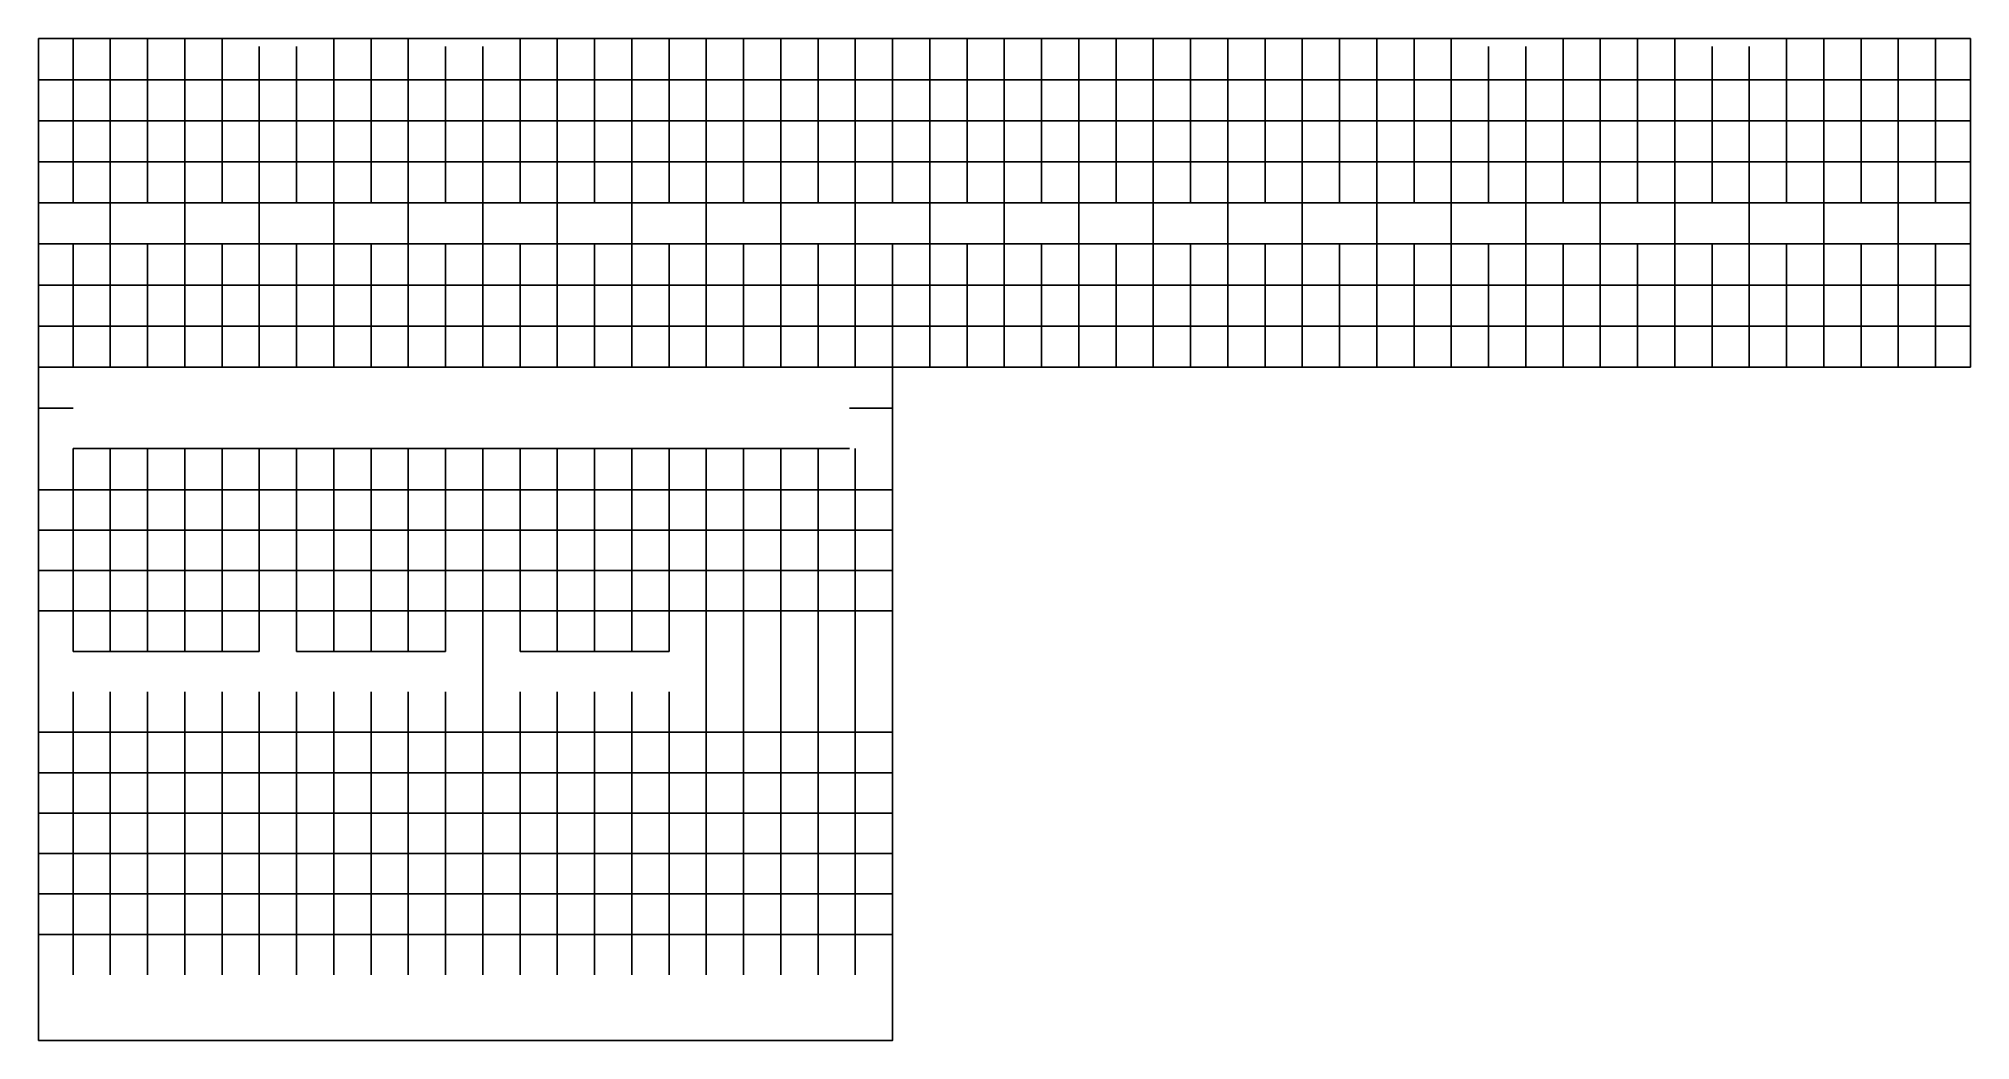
# Model space of a CAD drawing. Extents: x 0 to 304, y 0 to 158.
import ezdxf

# ---------------------------------------------------------------- set-up
doc = ezdxf.new("R2010")
doc.units = 0

msp = doc.modelspace()

# ---------------------------------------------------------------- linework, layer by layer
at = {"layer": '2xDUENQ T250SP40'}
for p, q in [((11.4, 131.8, 4.8), (11.4, 138.25, 4.8)), ((11.4, 131.8, 9.6), (11.4, 138.25, 9.6)), ((11.4, 131.8, 14.4), (11.4, 138.25, 14.4)), ((23.1, 131.8, 4.8), (23.1, 138.25, 4.8)), ((23.1, 131.8, 9.6), (23.1, 138.25, 9.6)), ((23.1, 131.8, 14.4), (23.1, 138.25, 14.4)), ((34.8, 131.8, 4.8), (34.8, 138.25, 4.8)), ((34.8, 131.8, 9.6), (34.8, 138.25, 9.6)), ((34.8, 131.8, 14.4), (34.8, 138.25, 14.4)), ((46.5, 131.8, 4.8), (46.5, 138.25, 4.8)), ((46.5, 131.8, 9.6), (46.5, 138.25, 9.6)), ((46.5, 131.8, 14.4), (46.5, 138.25, 14.4)), ((58.2, 131.8, 4.8), (58.2, 138.25, 4.8)), ((58.2, 131.8, 9.6), (58.2, 138.25, 9.6)), ((58.2, 131.8, 14.4), (58.2, 138.25, 14.4)), ((69.9, 131.8, 4.8), (69.9, 138.25, 4.8)), ((69.9, 131.8, 9.6), (69.9, 138.25, 9.6)), ((69.9, 131.8, 14.4), (69.9, 138.25, 14.4)), ((81.6, 131.8, 4.8), (81.6, 138.25, 4.8)), ((81.6, 131.8, 9.6), (81.6, 138.25, 9.6)), ((81.6, 131.8, 14.4), (81.6, 138.25, 14.4)), ((93.3, 131.8, 4.8), (93.3, 138.25, 4.8)), ((93.3, 131.8, 9.6), (93.3, 138.25, 9.6)), ((93.3, 131.8, 14.4), (93.3, 138.25, 14.4)), ((105, 131.8, 4.8), (105, 138.25, 4.8)), ((105, 131.8, 9.6), (105, 138.25, 9.6)), ((105, 131.8, 14.4), (105, 138.25, 14.4)), ((116.7, 131.8, 4.8), (116.7, 138.25, 4.8)), ((116.7, 131.8, 9.6), (116.7, 138.25, 9.6)), ((116.7, 131.8, 14.4), (116.7, 138.25, 14.4)), ((128.4, 131.8, 4.8), (128.4, 138.25, 4.8)), ((128.4, 131.8, 9.6), (128.4, 138.25, 9.6)), ((128.4, 131.8, 14.4), (128.4, 138.25, 14.4)), ((140.1, 131.8, 4.8), (140.1, 138.25, 4.8)), ((140.1, 131.8, 9.6), (140.1, 138.25, 9.6)), ((140.1, 131.8, 14.4), (140.1, 138.25, 14.4)), ((151.8, 131.8, 4.8), (151.8, 138.25, 4.8)), ((151.8, 131.8, 9.6), (151.8, 138.25, 9.6)), ((151.8, 131.8, 14.4), (151.8, 138.25, 14.4)), ((163.5, 131.8, 4.8), (163.5, 138.25, 4.8)), ((163.5, 131.8, 9.6), (163.5, 138.25, 9.6)), ((163.5, 131.8, 14.4), (163.5, 138.25, 14.4)), ((175.2, 131.8, 4.8), (175.2, 138.25, 4.8)), ((175.2, 131.8, 9.6), (175.2, 138.25, 9.6)), ((175.2, 131.8, 14.4), (175.2, 138.25, 14.4)), ((186.9, 131.8, 4.8), (186.9, 138.25, 4.8)), ((186.9, 131.8, 9.6), (186.9, 138.25, 9.6)), ((186.9, 131.8, 14.4), (186.9, 138.25, 14.4)), ((198.6, 131.8, 4.8), (198.6, 138.25, 4.8)), ((198.6, 131.8, 9.6), (198.6, 138.25, 9.6)), ((198.6, 131.8, 14.4), (198.6, 138.25, 14.4)), ((210.3, 131.8, 4.8), (210.3, 138.25, 4.8)), ((210.3, 131.8, 9.6), (210.3, 138.25, 9.6)), ((210.3, 131.8, 14.4), (210.3, 138.25, 14.4)), ((222, 131.8, 4.8), (222, 138.25, 4.8)), ((222, 131.8, 9.6), (222, 138.25, 9.6)), ((222, 131.8, 14.4), (222, 138.25, 14.4)), ((233.7, 131.8, 4.8), (233.7, 138.25, 4.8)), ((233.7, 131.8, 9.6), (233.7, 138.25, 9.6)), ((233.7, 131.8, 14.4), (233.7, 138.25, 14.4)), ((245.4, 131.8, 4.8), (245.4, 138.25, 4.8)), ((245.4, 131.8, 9.6), (245.4, 138.25, 9.6)), ((245.4, 131.8, 14.4), (245.4, 138.25, 14.4)), ((257.1, 131.8, 4.8), (257.1, 138.25, 4.8)), ((257.1, 131.8, 9.6), (257.1, 138.25, 9.6)), ((257.1, 131.8, 14.4), (257.1, 138.25, 14.4)), ((268.8, 131.8, 4.8), (268.8, 138.25, 4.8)), ((268.8, 131.8, 9.6), (268.8, 138.25, 9.6)), ((268.8, 131.8, 14.4), (268.8, 138.25, 14.4)), ((280.5, 131.8, 4.8), (280.5, 138.25, 4.8)), ((280.5, 131.8, 9.6), (280.5, 138.25, 9.6)), ((280.5, 131.8, 14.4), (280.5, 138.25, 14.4)), ((292.2, 131.8, 4.8), (292.2, 138.25, 4.8)), ((292.2, 131.8, 9.6), (292.2, 138.25, 9.6)), ((292.2, 131.8, 14.4), (292.2, 138.25, 14.4)), ((11.4, 118.9, 4.8), (11.4, 125.35, 4.8)), ((11.4, 118.9, 9.6), (11.4, 125.35, 9.6)), ((11.4, 118.9, 14.4), (11.4, 125.35, 14.4)), ((23.1, 118.9, 4.8), (23.1, 125.35, 4.8)), ((23.1, 118.9, 9.6), (23.1, 125.35, 9.6)), ((23.1, 118.9, 14.4), (23.1, 125.35, 14.4)), ((34.8, 118.9, 4.8), (34.8, 125.35, 4.8)), ((34.8, 118.9, 9.6), (34.8, 125.35, 9.6)), ((34.8, 118.9, 14.4), (34.8, 125.35, 14.4)), ((46.5, 118.9, 4.8), (46.5, 125.35, 4.8)), ((46.5, 118.9, 9.6), (46.5, 125.35, 9.6)), ((46.5, 118.9, 14.4), (46.5, 125.35, 14.4)), ((58.2, 118.9, 4.8), (58.2, 125.35, 4.8)), ((58.2, 118.9, 9.6), (58.2, 125.35, 9.6)), ((58.2, 118.9, 14.4), (58.2, 125.35, 14.4)), ((69.9, 118.9, 4.8), (69.9, 125.35, 4.8)), ((69.9, 118.9, 9.6), (69.9, 125.35, 9.6)), ((69.9, 118.9, 14.4), (69.9, 125.35, 14.4)), ((81.6, 118.9, 4.8), (81.6, 125.35, 4.8)), ((81.6, 118.9, 9.6), (81.6, 125.35, 9.6)), ((81.6, 118.9, 14.4), (81.6, 125.35, 14.4)), ((93.3, 118.9, 4.8), (93.3, 125.35, 4.8)), ((93.3, 118.9, 9.6), (93.3, 125.35, 9.6)), ((93.3, 118.9, 14.4), (93.3, 125.35, 14.4)), ((105, 118.9, 4.8), (105, 125.35, 4.8)), ((105, 118.9, 9.6), (105, 125.35, 9.6)), ((105, 118.9, 14.4), (105, 125.35, 14.4)), ((116.7, 118.9, 4.8), (116.7, 125.35, 4.8)), ((116.7, 118.9, 9.6), (116.7, 125.35, 9.6)), ((116.7, 118.9, 14.4), (116.7, 125.35, 14.4)), ((128.4, 118.9, 4.8), (128.4, 125.35, 4.8)), ((128.4, 118.9, 9.6), (128.4, 125.35, 9.6)), ((128.4, 118.9, 14.4), (128.4, 125.35, 14.4)), ((140.1, 118.9, 4.8), (140.1, 125.35, 4.8)), ((140.1, 118.9, 9.6), (140.1, 125.35, 9.6)), ((140.1, 118.9, 14.4), (140.1, 125.35, 14.4)), ((151.8, 118.9, 4.8), (151.8, 125.35, 4.8)), ((151.8, 118.9, 9.6), (151.8, 125.35, 9.6)), ((151.8, 118.9, 14.4), (151.8, 125.35, 14.4)), ((163.5, 118.9, 4.8), (163.5, 125.35, 4.8)), ((163.5, 118.9, 9.6), (163.5, 125.35, 9.6)), ((163.5, 118.9, 14.4), (163.5, 125.35, 14.4)), ((175.2, 118.9, 4.8), (175.2, 125.35, 4.8)), ((175.2, 118.9, 9.6), (175.2, 125.35, 9.6)), ((175.2, 118.9, 14.4), (175.2, 125.35, 14.4)), ((186.9, 118.9, 4.8), (186.9, 125.35, 4.8)), ((186.9, 118.9, 9.6), (186.9, 125.35, 9.6)), ((186.9, 118.9, 14.4), (186.9, 125.35, 14.4)), ((198.6, 118.9, 4.8), (198.6, 125.35, 4.8)), ((198.6, 118.9, 9.6), (198.6, 125.35, 9.6)), ((198.6, 118.9, 14.4), (198.6, 125.35, 14.4)), ((210.3, 118.9, 4.8), (210.3, 125.35, 4.8)), ((210.3, 118.9, 9.6), (210.3, 125.35, 9.6)), ((210.3, 118.9, 14.4), (210.3, 125.35, 14.4)), ((222, 118.9, 4.8), (222, 125.35, 4.8)), ((222, 118.9, 9.6), (222, 125.35, 9.6)), ((222, 118.9, 14.4), (222, 125.35, 14.4)), ((233.7, 118.9, 4.8), (233.7, 125.35, 4.8)), ((233.7, 118.9, 9.6), (233.7, 125.35, 9.6)), ((233.7, 118.9, 14.4), (233.7, 125.35, 14.4)), ((245.4, 118.9, 4.8), (245.4, 125.35, 4.8)), ((245.4, 118.9, 9.6), (245.4, 125.35, 9.6)), ((245.4, 118.9, 14.4), (245.4, 125.35, 14.4)), ((257.1, 118.9, 4.8), (257.1, 125.35, 4.8)), ((257.1, 118.9, 9.6), (257.1, 125.35, 9.6)), ((257.1, 118.9, 14.4), (257.1, 125.35, 14.4)), ((268.8, 118.9, 4.8), (268.8, 125.35, 4.8)), ((268.8, 118.9, 9.6), (268.8, 125.35, 9.6)), ((268.8, 118.9, 14.4), (268.8, 125.35, 14.4)), ((280.5, 118.9, 4.8), (280.5, 125.35, 4.8)), ((280.5, 118.9, 9.6), (280.5, 125.35, 9.6)), ((280.5, 118.9, 14.4), (280.5, 125.35, 14.4)), ((292.2, 118.9, 4.8), (292.2, 125.35, 4.8)), ((292.2, 118.9, 9.6), (292.2, 125.35, 9.6)), ((292.2, 118.9, 14.4), (292.2, 125.35, 14.4))]:
    msp.add_line(p, q, dxfattribs=at)
at = {"layer": '2xDUENQ T450SP30'}
for p, q in [((4.6, 151.15, 4.8), (0.15, 151.15, 4.8)), ((4.6, 151.15, 9.6), (0.15, 151.15, 9.6)), ((4.6, 151.15, 14.4), (0.15, 151.15, 14.4)), ((6.5, 151.15, 4.8), (10.45, 151.15, 4.8)), ((6.5, 151.15, 9.6), (10.45, 151.15, 9.6)), ((6.5, 151.15, 14.4), (10.45, 151.15, 14.4)), ((18.25, 151.15, 4.8), (22.15, 151.15, 4.8)), ((18.25, 151.15, 9.6), (22.15, 151.15, 9.6)), ((18.25, 151.15, 14.4), (22.15, 151.15, 14.4)), ((29.85, 151.15, 4.8), (33.9, 151.15, 4.8)), ((29.85, 151.15, 9.6), (33.9, 151.15, 9.6)), ((29.85, 151.15, 14.4), (33.9, 151.15, 14.4)), ((41.55, 151.15, 4.8), (45.6, 151.15, 4.8)), ((41.55, 151.15, 9.6), (45.6, 151.15, 9.6)), ((41.55, 151.15, 14.4), (45.6, 151.15, 14.4)), ((53.25, 151.15, 4.8), (57.3, 151.15, 4.8)), ((53.25, 151.15, 9.6), (57.3, 151.15, 9.6)), ((53.25, 151.15, 14.4), (57.3, 151.15, 14.4)), ((64.95, 151.15, 4.8), (69, 151.15, 4.8)), ((64.95, 151.15, 9.6), (69, 151.15, 9.6)), ((64.95, 151.15, 14.4), (69, 151.15, 14.4)), ((76.65, 151.15, 4.8), (80.7, 151.15, 4.8)), ((76.65, 151.15, 9.6), (80.7, 151.15, 9.6)), ((76.65, 151.15, 14.4), (80.7, 151.15, 14.4)), ((88.35, 151.15, 4.8), (92.4, 151.15, 4.8)), ((88.35, 151.15, 9.6), (92.4, 151.15, 9.6)), ((88.35, 151.15, 14.4), (92.4, 151.15, 14.4)), ((100.05, 151.15, 4.8), (104.1, 151.15, 4.8)), ((100.05, 151.15, 9.6), (104.1, 151.15, 9.6)), ((100.05, 151.15, 14.4), (104.1, 151.15, 14.4)), ((111.75, 151.15, 4.8), (115.8, 151.15, 4.8)), ((111.75, 151.15, 9.6), (115.8, 151.15, 9.6)), ((111.75, 151.15, 14.4), (115.8, 151.15, 14.4)), ((123.45, 151.15, 4.8), (127.5, 151.15, 4.8)), ((123.45, 151.15, 9.6), (127.5, 151.15, 9.6)), ((123.45, 151.15, 14.4), (127.5, 151.15, 14.4)), ((135.15, 151.15, 4.8), (139.2, 151.15, 4.8)), ((135.15, 151.15, 9.6), (139.2, 151.15, 9.6)), ((135.15, 151.15, 14.4), (139.2, 151.15, 14.4)), ((146.85, 151.15, 4.8), (150.9, 151.15, 4.8)), ((146.85, 151.15, 9.6), (150.9, 151.15, 9.6)), ((146.85, 151.15, 14.4), (150.9, 151.15, 14.4)), ((158.55, 151.15, 4.8), (162.6, 151.15, 4.8)), ((158.55, 151.15, 9.6), (162.6, 151.15, 9.6)), ((158.55, 151.15, 14.4), (162.6, 151.15, 14.4)), ((170.25, 151.15, 4.8), (174.3, 151.15, 4.8)), ((170.25, 151.15, 9.6), (174.3, 151.15, 9.6)), ((170.25, 151.15, 14.4), (174.3, 151.15, 14.4)), ((181.95, 151.15, 4.8), (186, 151.15, 4.8)), ((181.95, 151.15, 9.6), (186, 151.15, 9.6)), ((181.95, 151.15, 14.4), (186, 151.15, 14.4)), ((193.65, 151.15, 4.8), (197.7, 151.15, 4.8)), ((193.65, 151.15, 9.6), (197.7, 151.15, 9.6)), ((193.65, 151.15, 14.4), (197.7, 151.15, 14.4)), ((205.35, 151.15, 4.8), (209.4, 151.15, 4.8)), ((205.35, 151.15, 9.6), (209.4, 151.15, 9.6)), ((205.35, 151.15, 14.4), (209.4, 151.15, 14.4)), ((217.05, 151.15, 4.8), (221.1, 151.15, 4.8)), ((217.05, 151.15, 9.6), (221.1, 151.15, 9.6)), ((217.05, 151.15, 14.4), (221.1, 151.15, 14.4)), ((228.75, 151.15, 4.8), (232.8, 151.15, 4.8)), ((228.75, 151.15, 9.6), (232.8, 151.15, 9.6)), ((228.75, 151.15, 14.4), (232.8, 151.15, 14.4)), ((240.45, 151.15, 4.8), (244.5, 151.15, 4.8)), ((240.45, 151.15, 9.6), (244.5, 151.15, 9.6)), ((240.45, 151.15, 14.4), (244.5, 151.15, 14.4)), ((252.15, 151.15, 4.8), (256.2, 151.15, 4.8)), ((252.15, 151.15, 9.6), (256.2, 151.15, 9.6)), ((252.15, 151.15, 14.4), (256.2, 151.15, 14.4)), ((263.85, 151.15, 4.8), (267.9, 151.15, 4.8)), ((263.85, 151.15, 9.6), (267.9, 151.15, 9.6)), ((263.85, 151.15, 14.4), (267.9, 151.15, 14.4)), ((275.55, 151.15, 4.8), (279.6, 151.15, 4.8)), ((275.55, 151.15, 9.6), (279.6, 151.15, 9.6)), ((275.55, 151.15, 14.4), (279.6, 151.15, 14.4)), ((287.25, 151.15, 4.8), (291.3, 151.15, 4.8)), ((287.25, 151.15, 9.6), (291.3, 151.15, 9.6)), ((287.25, 151.15, 14.4), (291.3, 151.15, 14.4)), ((298.95, 151.15, 4.8), (303.52, 151.15, 4.8)), ((298.95, 151.15, 9.6), (303.52, 151.15, 9.6)), ((298.95, 151.15, 14.4), (303.52, 151.15, 14.4)), ((4.6, 144.7, 4.8), (0.15, 144.7, 4.8)), ((4.6, 144.7, 9.6), (0.15, 144.7, 9.6)), ((4.6, 144.7, 14.4), (0.15, 144.7, 14.4)), ((6.5, 144.7, 4.8), (10.45, 144.7, 4.8)), ((6.5, 144.7, 9.6), (10.45, 144.7, 9.6)), ((6.5, 144.7, 14.4), (10.45, 144.7, 14.4)), ((18.25, 144.7, 4.8), (22.15, 144.7, 4.8)), ((18.25, 144.7, 9.6), (22.15, 144.7, 9.6)), ((18.25, 144.7, 14.4), (22.15, 144.7, 14.4)), ((29.85, 144.7, 4.8), (33.9, 144.7, 4.8)), ((29.85, 144.7, 9.6), (33.9, 144.7, 9.6)), ((29.85, 144.7, 14.4), (33.9, 144.7, 14.4)), ((41.55, 144.7, 4.8), (45.6, 144.7, 4.8)), ((41.55, 144.7, 9.6), (45.6, 144.7, 9.6)), ((41.55, 144.7, 14.4), (45.6, 144.7, 14.4)), ((53.25, 144.7, 4.8), (57.3, 144.7, 4.8)), ((53.25, 144.7, 9.6), (57.3, 144.7, 9.6)), ((53.25, 144.7, 14.4), (57.3, 144.7, 14.4)), ((64.95, 144.7, 4.8), (69, 144.7, 4.8)), ((64.95, 144.7, 9.6), (69, 144.7, 9.6)), ((64.95, 144.7, 14.4), (69, 144.7, 14.4)), ((76.65, 144.7, 4.8), (80.7, 144.7, 4.8)), ((76.65, 144.7, 9.6), (80.7, 144.7, 9.6)), ((76.65, 144.7, 14.4), (80.7, 144.7, 14.4)), ((88.35, 144.7, 4.8), (92.4, 144.7, 4.8)), ((88.35, 144.7, 9.6), (92.4, 144.7, 9.6)), ((88.35, 144.7, 14.4), (92.4, 144.7, 14.4)), ((100.05, 144.7, 4.8), (104.1, 144.7, 4.8)), ((100.05, 144.7, 9.6), (104.1, 144.7, 9.6)), ((100.05, 144.7, 14.4), (104.1, 144.7, 14.4)), ((111.75, 144.7, 4.8), (115.8, 144.7, 4.8)), ((111.75, 144.7, 9.6), (115.8, 144.7, 9.6)), ((111.75, 144.7, 14.4), (115.8, 144.7, 14.4)), ((123.45, 144.7, 4.8), (127.5, 144.7, 4.8)), ((123.45, 144.7, 9.6), (127.5, 144.7, 9.6)), ((123.45, 144.7, 14.4), (127.5, 144.7, 14.4)), ((135.15, 144.7, 4.8), (139.2, 144.7, 4.8)), ((135.15, 144.7, 9.6), (139.2, 144.7, 9.6)), ((135.15, 144.7, 14.4), (139.2, 144.7, 14.4)), ((146.85, 144.7, 4.8), (150.9, 144.7, 4.8)), ((146.85, 144.7, 9.6), (150.9, 144.7, 9.6)), ((146.85, 144.7, 14.4), (150.9, 144.7, 14.4)), ((158.55, 144.7, 4.8), (162.6, 144.7, 4.8)), ((158.55, 144.7, 9.6), (162.6, 144.7, 9.6)), ((158.55, 144.7, 14.4), (162.6, 144.7, 14.4)), ((170.25, 144.7, 4.8), (174.3, 144.7, 4.8)), ((170.25, 144.7, 9.6), (174.3, 144.7, 9.6)), ((170.25, 144.7, 14.4), (174.3, 144.7, 14.4)), ((181.95, 144.7, 4.8), (186, 144.7, 4.8)), ((181.95, 144.7, 9.6), (186, 144.7, 9.6)), ((181.95, 144.7, 14.4), (186, 144.7, 14.4)), ((193.65, 144.7, 4.8), (197.7, 144.7, 4.8)), ((193.65, 144.7, 9.6), (197.7, 144.7, 9.6)), ((193.65, 144.7, 14.4), (197.7, 144.7, 14.4)), ((205.35, 144.7, 4.8), (209.4, 144.7, 4.8)), ((205.35, 144.7, 9.6), (209.4, 144.7, 9.6)), ((205.35, 144.7, 14.4), (209.4, 144.7, 14.4)), ((217.05, 144.7, 4.8), (221.1, 144.7, 4.8)), ((217.05, 144.7, 9.6), (221.1, 144.7, 9.6)), ((217.05, 144.7, 14.4), (221.1, 144.7, 14.4)), ((228.75, 144.7, 4.8), (232.8, 144.7, 4.8)), ((228.75, 144.7, 9.6), (232.8, 144.7, 9.6)), ((228.75, 144.7, 14.4), (232.8, 144.7, 14.4)), ((240.45, 144.7, 4.8), (244.5, 144.7, 4.8)), ((240.45, 144.7, 9.6), (244.5, 144.7, 9.6)), ((240.45, 144.7, 14.4), (244.5, 144.7, 14.4)), ((252.15, 144.7, 4.8), (256.2, 144.7, 4.8)), ((252.15, 144.7, 9.6), (256.2, 144.7, 9.6)), ((252.15, 144.7, 14.4), (256.2, 144.7, 14.4)), ((263.85, 144.7, 4.8), (267.9, 144.7, 4.8)), ((263.85, 144.7, 9.6), (267.9, 144.7, 9.6)), ((263.85, 144.7, 14.4), (267.9, 144.7, 14.4)), ((275.55, 144.7, 4.8), (279.6, 144.7, 4.8)), ((275.55, 144.7, 9.6), (279.6, 144.7, 9.6)), ((275.55, 144.7, 14.4), (279.6, 144.7, 14.4)), ((287.25, 144.7, 4.8), (291.3, 144.7, 4.8)), ((287.25, 144.7, 9.6), (291.3, 144.7, 9.6)), ((287.25, 144.7, 14.4), (291.3, 144.7, 14.4)), ((298.95, 144.7, 4.8), (303.52, 144.7, 4.8)), ((298.95, 144.7, 9.6), (303.52, 144.7, 9.6)), ((298.95, 144.7, 14.4), (303.52, 144.7, 14.4)), ((4.6, 138.25, 4.8), (0.15, 138.25, 4.8)), ((4.6, 138.25, 9.6), (0.15, 138.25, 9.6)), ((4.6, 138.25, 14.4), (0.15, 138.25, 14.4)), ((6.5, 138.25, 4.8), (10.45, 138.25, 4.8)), ((6.5, 138.25, 9.6), (10.45, 138.25, 9.6)), ((6.5, 138.25, 14.4), (10.45, 138.25, 14.4)), ((18.25, 138.25, 4.8), (22.15, 138.25, 4.8)), ((18.25, 138.25, 9.6), (22.15, 138.25, 9.6)), ((18.25, 138.25, 14.4), (22.15, 138.25, 14.4)), ((29.85, 138.25, 4.8), (33.9, 138.25, 4.8)), ((29.85, 138.25, 9.6), (33.9, 138.25, 9.6)), ((29.85, 138.25, 14.4), (33.9, 138.25, 14.4)), ((41.55, 138.25, 4.8), (45.6, 138.25, 4.8)), ((41.55, 138.25, 9.6), (45.6, 138.25, 9.6)), ((41.55, 138.25, 14.4), (45.6, 138.25, 14.4)), ((53.25, 138.25, 4.8), (57.3, 138.25, 4.8)), ((53.25, 138.25, 9.6), (57.3, 138.25, 9.6)), ((53.25, 138.25, 14.4), (57.3, 138.25, 14.4)), ((64.95, 138.25, 4.8), (69, 138.25, 4.8)), ((64.95, 138.25, 9.6), (69, 138.25, 9.6)), ((64.95, 138.25, 14.4), (69, 138.25, 14.4)), ((76.65, 138.25, 4.8), (80.7, 138.25, 4.8)), ((76.65, 138.25, 9.6), (80.7, 138.25, 9.6)), ((76.65, 138.25, 14.4), (80.7, 138.25, 14.4)), ((88.35, 138.25, 4.8), (92.4, 138.25, 4.8)), ((88.35, 138.25, 9.6), (92.4, 138.25, 9.6)), ((88.35, 138.25, 14.4), (92.4, 138.25, 14.4)), ((100.05, 138.25, 4.8), (104.1, 138.25, 4.8)), ((100.05, 138.25, 9.6), (104.1, 138.25, 9.6)), ((100.05, 138.25, 14.4), (104.1, 138.25, 14.4)), ((111.75, 138.25, 4.8), (115.8, 138.25, 4.8)), ((111.75, 138.25, 9.6), (115.8, 138.25, 9.6)), ((111.75, 138.25, 14.4), (115.8, 138.25, 14.4)), ((123.45, 138.25, 4.8), (127.5, 138.25, 4.8)), ((123.45, 138.25, 9.6), (127.5, 138.25, 9.6)), ((123.45, 138.25, 14.4), (127.5, 138.25, 14.4)), ((135.15, 138.25, 4.8), (139.2, 138.25, 4.8)), ((135.15, 138.25, 9.6), (139.2, 138.25, 9.6)), ((135.15, 138.25, 14.4), (139.2, 138.25, 14.4)), ((146.85, 138.25, 4.8), (150.9, 138.25, 4.8)), ((146.85, 138.25, 9.6), (150.9, 138.25, 9.6)), ((146.85, 138.25, 14.4), (150.9, 138.25, 14.4)), ((158.55, 138.25, 4.8), (162.6, 138.25, 4.8)), ((158.55, 138.25, 9.6), (162.6, 138.25, 9.6)), ((158.55, 138.25, 14.4), (162.6, 138.25, 14.4)), ((170.25, 138.25, 4.8), (174.3, 138.25, 4.8)), ((170.25, 138.25, 9.6), (174.3, 138.25, 9.6)), ((170.25, 138.25, 14.4), (174.3, 138.25, 14.4)), ((181.95, 138.25, 4.8), (186, 138.25, 4.8)), ((181.95, 138.25, 9.6), (186, 138.25, 9.6)), ((181.95, 138.25, 14.4), (186, 138.25, 14.4)), ((193.65, 138.25, 4.8), (197.7, 138.25, 4.8)), ((193.65, 138.25, 9.6), (197.7, 138.25, 9.6)), ((193.65, 138.25, 14.4), (197.7, 138.25, 14.4)), ((205.35, 138.25, 4.8), (209.4, 138.25, 4.8)), ((205.35, 138.25, 9.6), (209.4, 138.25, 9.6)), ((205.35, 138.25, 14.4), (209.4, 138.25, 14.4)), ((217.05, 138.25, 4.8), (221.1, 138.25, 4.8)), ((217.05, 138.25, 9.6), (221.1, 138.25, 9.6)), ((217.05, 138.25, 14.4), (221.1, 138.25, 14.4)), ((228.75, 138.25, 4.8), (232.8, 138.25, 4.8)), ((228.75, 138.25, 9.6), (232.8, 138.25, 9.6)), ((228.75, 138.25, 14.4), (232.8, 138.25, 14.4)), ((240.45, 138.25, 4.8), (244.5, 138.25, 4.8)), ((240.45, 138.25, 9.6), (244.5, 138.25, 9.6)), ((240.45, 138.25, 14.4), (244.5, 138.25, 14.4)), ((252.15, 138.25, 4.8), (256.2, 138.25, 4.8)), ((252.15, 138.25, 9.6), (256.2, 138.25, 9.6)), ((252.15, 138.25, 14.4), (256.2, 138.25, 14.4)), ((263.85, 138.25, 4.8), (267.9, 138.25, 4.8)), ((263.85, 138.25, 9.6), (267.9, 138.25, 9.6)), ((263.85, 138.25, 14.4), (267.9, 138.25, 14.4)), ((275.55, 138.25, 4.8), (279.6, 138.25, 4.8)), ((275.55, 138.25, 9.6), (279.6, 138.25, 9.6)), ((275.55, 138.25, 14.4), (279.6, 138.25, 14.4)), ((287.25, 138.25, 4.8), (291.3, 138.25, 4.8)), ((287.25, 138.25, 9.6), (291.3, 138.25, 9.6)), ((287.25, 138.25, 14.4), (291.3, 138.25, 14.4)), ((298.95, 138.25, 4.8), (303.52, 138.25, 4.8)), ((298.95, 138.25, 9.6), (303.52, 138.25, 9.6)), ((298.95, 138.25, 14.4), (303.52, 138.25, 14.4)), ((4.6, 131.8, 4.8), (0.15, 131.8, 4.8)), ((4.6, 131.8, 9.6), (0.15, 131.8, 9.6)), ((4.6, 131.8, 14.4), (0.15, 131.8, 14.4)), ((6.5, 131.8, 4.8), (10.45, 131.8, 4.8)), ((6.5, 131.8, 9.6), (10.45, 131.8, 9.6)), ((6.5, 131.8, 14.4), (10.45, 131.8, 14.4)), ((18.25, 131.8, 4.8), (22.15, 131.8, 4.8)), ((18.25, 131.8, 9.6), (22.15, 131.8, 9.6)), ((18.25, 131.8, 14.4), (22.15, 131.8, 14.4)), ((29.85, 131.8, 4.8), (33.9, 131.8, 4.8)), ((29.85, 131.8, 9.6), (33.9, 131.8, 9.6)), ((29.85, 131.8, 14.4), (33.9, 131.8, 14.4)), ((41.55, 131.8, 4.8), (45.6, 131.8, 4.8)), ((41.55, 131.8, 9.6), (45.6, 131.8, 9.6)), ((41.55, 131.8, 14.4), (45.6, 131.8, 14.4)), ((53.25, 131.8, 4.8), (57.3, 131.8, 4.8)), ((53.25, 131.8, 9.6), (57.3, 131.8, 9.6)), ((53.25, 131.8, 14.4), (57.3, 131.8, 14.4)), ((64.95, 131.8, 4.8), (69, 131.8, 4.8)), ((64.95, 131.8, 9.6), (69, 131.8, 9.6)), ((64.95, 131.8, 14.4), (69, 131.8, 14.4)), ((76.65, 131.8, 4.8), (80.7, 131.8, 4.8)), ((76.65, 131.8, 9.6), (80.7, 131.8, 9.6)), ((76.65, 131.8, 14.4), (80.7, 131.8, 14.4)), ((88.35, 131.8, 4.8), (92.4, 131.8, 4.8)), ((88.35, 131.8, 9.6), (92.4, 131.8, 9.6)), ((88.35, 131.8, 14.4), (92.4, 131.8, 14.4)), ((100.05, 131.8, 4.8), (104.1, 131.8, 4.8)), ((100.05, 131.8, 9.6), (104.1, 131.8, 9.6)), ((100.05, 131.8, 14.4), (104.1, 131.8, 14.4)), ((111.75, 131.8, 4.8), (115.8, 131.8, 4.8)), ((111.75, 131.8, 9.6), (115.8, 131.8, 9.6)), ((111.75, 131.8, 14.4), (115.8, 131.8, 14.4)), ((123.45, 131.8, 4.8), (127.5, 131.8, 4.8)), ((123.45, 131.8, 9.6), (127.5, 131.8, 9.6)), ((123.45, 131.8, 14.4), (127.5, 131.8, 14.4)), ((135.15, 131.8, 4.8), (139.2, 131.8, 4.8)), ((135.15, 131.8, 9.6), (139.2, 131.8, 9.6)), ((135.15, 131.8, 14.4), (139.2, 131.8, 14.4)), ((146.85, 131.8, 4.8), (150.9, 131.8, 4.8)), ((146.85, 131.8, 9.6), (150.9, 131.8, 9.6)), ((146.85, 131.8, 14.4), (150.9, 131.8, 14.4)), ((158.55, 131.8, 4.8), (162.6, 131.8, 4.8)), ((158.55, 131.8, 9.6), (162.6, 131.8, 9.6)), ((158.55, 131.8, 14.4), (162.6, 131.8, 14.4)), ((170.25, 131.8, 4.8), (174.3, 131.8, 4.8)), ((170.25, 131.8, 9.6), (174.3, 131.8, 9.6)), ((170.25, 131.8, 14.4), (174.3, 131.8, 14.4)), ((181.95, 131.8, 4.8), (186, 131.8, 4.8)), ((181.95, 131.8, 9.6), (186, 131.8, 9.6)), ((181.95, 131.8, 14.4), (186, 131.8, 14.4)), ((193.65, 131.8, 4.8), (197.7, 131.8, 4.8)), ((193.65, 131.8, 9.6), (197.7, 131.8, 9.6)), ((193.65, 131.8, 14.4), (197.7, 131.8, 14.4)), ((205.35, 131.8, 4.8), (209.4, 131.8, 4.8)), ((205.35, 131.8, 9.6), (209.4, 131.8, 9.6)), ((205.35, 131.8, 14.4), (209.4, 131.8, 14.4)), ((217.05, 131.8, 4.8), (221.1, 131.8, 4.8)), ((217.05, 131.8, 9.6), (221.1, 131.8, 9.6)), ((217.05, 131.8, 14.4), (221.1, 131.8, 14.4)), ((228.75, 131.8, 4.8), (232.8, 131.8, 4.8)), ((228.75, 131.8, 9.6), (232.8, 131.8, 9.6)), ((228.75, 131.8, 14.4), (232.8, 131.8, 14.4)), ((240.45, 131.8, 4.8), (244.5, 131.8, 4.8)), ((240.45, 131.8, 9.6), (244.5, 131.8, 9.6)), ((240.45, 131.8, 14.4), (244.5, 131.8, 14.4)), ((252.15, 131.8, 4.8), (256.2, 131.8, 4.8)), ((252.15, 131.8, 9.6), (256.2, 131.8, 9.6)), ((252.15, 131.8, 14.4), (256.2, 131.8, 14.4)), ((263.85, 131.8, 4.8), (267.9, 131.8, 4.8)), ((263.85, 131.8, 9.6), (267.9, 131.8, 9.6)), ((263.85, 131.8, 14.4), (267.9, 131.8, 14.4)), ((275.55, 131.8, 4.8), (279.6, 131.8, 4.8)), ((275.55, 131.8, 9.6), (279.6, 131.8, 9.6)), ((275.55, 131.8, 14.4), (279.6, 131.8, 14.4)), ((287.25, 131.8, 4.8), (291.3, 131.8, 4.8)), ((287.25, 131.8, 9.6), (291.3, 131.8, 9.6)), ((287.25, 131.8, 14.4), (291.3, 131.8, 14.4)), ((298.95, 131.8, 4.8), (303.52, 131.8, 4.8)), ((298.95, 131.8, 9.6), (303.52, 131.8, 9.6)), ((298.95, 131.8, 14.4), (303.52, 131.8, 14.4)), ((4.6, 125.35, 4.8), (0.15, 125.35, 4.8)), ((4.6, 125.35, 9.6), (0.15, 125.35, 9.6)), ((4.6, 125.35, 14.4), (0.15, 125.35, 14.4)), ((6.5, 125.35, 4.8), (10.45, 125.35, 4.8)), ((6.5, 125.35, 9.6), (10.45, 125.35, 9.6)), ((6.5, 125.35, 14.4), (10.45, 125.35, 14.4)), ((18.25, 125.35, 4.8), (22.15, 125.35, 4.8)), ((18.25, 125.35, 9.6), (22.15, 125.35, 9.6)), ((18.25, 125.35, 14.4), (22.15, 125.35, 14.4)), ((29.85, 125.35, 4.8), (33.9, 125.35, 4.8)), ((29.85, 125.35, 9.6), (33.9, 125.35, 9.6)), ((29.85, 125.35, 14.4), (33.9, 125.35, 14.4)), ((41.55, 125.35, 4.8), (45.6, 125.35, 4.8)), ((41.55, 125.35, 9.6), (45.6, 125.35, 9.6)), ((41.55, 125.35, 14.4), (45.6, 125.35, 14.4)), ((53.25, 125.35, 4.8), (57.3, 125.35, 4.8)), ((53.25, 125.35, 9.6), (57.3, 125.35, 9.6)), ((53.25, 125.35, 14.4), (57.3, 125.35, 14.4)), ((64.95, 125.35, 4.8), (69, 125.35, 4.8)), ((64.95, 125.35, 9.6), (69, 125.35, 9.6)), ((64.95, 125.35, 14.4), (69, 125.35, 14.4)), ((76.65, 125.35, 4.8), (80.7, 125.35, 4.8)), ((76.65, 125.35, 9.6), (80.7, 125.35, 9.6)), ((76.65, 125.35, 14.4), (80.7, 125.35, 14.4)), ((88.35, 125.35, 4.8), (92.4, 125.35, 4.8)), ((88.35, 125.35, 9.6), (92.4, 125.35, 9.6)), ((88.35, 125.35, 14.4), (92.4, 125.35, 14.4)), ((100.05, 125.35, 4.8), (104.1, 125.35, 4.8)), ((100.05, 125.35, 9.6), (104.1, 125.35, 9.6)), ((100.05, 125.35, 14.4), (104.1, 125.35, 14.4)), ((111.75, 125.35, 4.8), (115.8, 125.35, 4.8)), ((111.75, 125.35, 9.6), (115.8, 125.35, 9.6)), ((111.75, 125.35, 14.4), (115.8, 125.35, 14.4)), ((123.45, 125.35, 4.8), (127.5, 125.35, 4.8)), ((123.45, 125.35, 9.6), (127.5, 125.35, 9.6)), ((123.45, 125.35, 14.4), (127.5, 125.35, 14.4)), ((135.15, 125.35, 4.8), (139.2, 125.35, 4.8)), ((135.15, 125.35, 9.6), (139.2, 125.35, 9.6)), ((135.15, 125.35, 14.4), (139.2, 125.35, 14.4)), ((146.85, 125.35, 4.8), (150.9, 125.35, 4.8)), ((146.85, 125.35, 9.6), (150.9, 125.35, 9.6)), ((146.85, 125.35, 14.4), (150.9, 125.35, 14.4)), ((158.55, 125.35, 4.8), (162.6, 125.35, 4.8)), ((158.55, 125.35, 9.6), (162.6, 125.35, 9.6)), ((158.55, 125.35, 14.4), (162.6, 125.35, 14.4)), ((170.25, 125.35, 4.8), (174.3, 125.35, 4.8)), ((170.25, 125.35, 9.6), (174.3, 125.35, 9.6)), ((170.25, 125.35, 14.4), (174.3, 125.35, 14.4)), ((181.95, 125.35, 4.8), (186, 125.35, 4.8)), ((181.95, 125.35, 9.6), (186, 125.35, 9.6)), ((181.95, 125.35, 14.4), (186, 125.35, 14.4)), ((193.65, 125.35, 4.8), (197.7, 125.35, 4.8)), ((193.65, 125.35, 9.6), (197.7, 125.35, 9.6)), ((193.65, 125.35, 14.4), (197.7, 125.35, 14.4)), ((205.35, 125.35, 4.8), (209.4, 125.35, 4.8)), ((205.35, 125.35, 9.6), (209.4, 125.35, 9.6)), ((205.35, 125.35, 14.4), (209.4, 125.35, 14.4)), ((217.05, 125.35, 4.8), (221.1, 125.35, 4.8)), ((217.05, 125.35, 9.6), (221.1, 125.35, 9.6)), ((217.05, 125.35, 14.4), (221.1, 125.35, 14.4)), ((228.75, 125.35, 4.8), (232.8, 125.35, 4.8)), ((228.75, 125.35, 9.6), (232.8, 125.35, 9.6)), ((228.75, 125.35, 14.4), (232.8, 125.35, 14.4)), ((240.45, 125.35, 4.8), (244.5, 125.35, 4.8)), ((240.45, 125.35, 9.6), (244.5, 125.35, 9.6)), ((240.45, 125.35, 14.4), (244.5, 125.35, 14.4)), ((252.15, 125.35, 4.8), (256.2, 125.35, 4.8)), ((252.15, 125.35, 9.6), (256.2, 125.35, 9.6)), ((252.15, 125.35, 14.4), (256.2, 125.35, 14.4)), ((263.85, 125.35, 4.8), (267.9, 125.35, 4.8)), ((263.85, 125.35, 9.6), (267.9, 125.35, 9.6)), ((263.85, 125.35, 14.4), (267.9, 125.35, 14.4)), ((275.55, 125.35, 4.8), (279.6, 125.35, 4.8)), ((275.55, 125.35, 9.6), (279.6, 125.35, 9.6)), ((275.55, 125.35, 14.4), (279.6, 125.35, 14.4)), ((287.25, 125.35, 4.8), (291.3, 125.35, 4.8)), ((287.25, 125.35, 9.6), (291.3, 125.35, 9.6)), ((287.25, 125.35, 14.4), (291.3, 125.35, 14.4)), ((298.95, 125.35, 4.8), (303.52, 125.35, 4.8)), ((298.95, 125.35, 9.6), (303.52, 125.35, 9.6)), ((298.95, 125.35, 14.4), (303.52, 125.35, 14.4)), ((4.6, 118.9, 4.8), (0.15, 118.9, 4.8)), ((4.6, 118.9, 9.6), (0.15, 118.9, 9.6)), ((4.6, 118.9, 14.4), (0.15, 118.9, 14.4)), ((6.5, 118.9, 4.8), (10.45, 118.9, 4.8)), ((6.5, 118.9, 9.6), (10.45, 118.9, 9.6)), ((6.5, 118.9, 14.4), (10.45, 118.9, 14.4)), ((18.25, 118.9, 4.8), (22.15, 118.9, 4.8)), ((18.25, 118.9, 9.6), (22.15, 118.9, 9.6)), ((18.25, 118.9, 14.4), (22.15, 118.9, 14.4)), ((29.85, 118.9, 4.8), (33.9, 118.9, 4.8)), ((29.85, 118.9, 9.6), (33.9, 118.9, 9.6)), ((29.85, 118.9, 14.4), (33.9, 118.9, 14.4)), ((41.55, 118.9, 4.8), (45.6, 118.9, 4.8)), ((41.55, 118.9, 9.6), (45.6, 118.9, 9.6)), ((41.55, 118.9, 14.4), (45.6, 118.9, 14.4)), ((53.25, 118.9, 4.8), (57.3, 118.9, 4.8)), ((53.25, 118.9, 9.6), (57.3, 118.9, 9.6)), ((53.25, 118.9, 14.4), (57.3, 118.9, 14.4)), ((64.95, 118.9, 4.8), (69, 118.9, 4.8)), ((64.95, 118.9, 9.6), (69, 118.9, 9.6)), ((64.95, 118.9, 14.4), (69, 118.9, 14.4)), ((76.65, 118.9, 4.8), (80.7, 118.9, 4.8)), ((76.65, 118.9, 9.6), (80.7, 118.9, 9.6)), ((76.65, 118.9, 14.4), (80.7, 118.9, 14.4)), ((88.35, 118.9, 4.8), (92.4, 118.9, 4.8)), ((88.35, 118.9, 9.6), (92.4, 118.9, 9.6)), ((88.35, 118.9, 14.4), (92.4, 118.9, 14.4)), ((100.05, 118.9, 4.8), (104.1, 118.9, 4.8)), ((100.05, 118.9, 9.6), (104.1, 118.9, 9.6)), ((100.05, 118.9, 14.4), (104.1, 118.9, 14.4)), ((111.75, 118.9, 4.8), (115.8, 118.9, 4.8)), ((111.75, 118.9, 9.6), (115.8, 118.9, 9.6)), ((111.75, 118.9, 14.4), (115.8, 118.9, 14.4)), ((123.45, 118.9, 4.8), (127.5, 118.9, 4.8)), ((123.45, 118.9, 9.6), (127.5, 118.9, 9.6)), ((123.45, 118.9, 14.4), (127.5, 118.9, 14.4)), ((135.15, 118.9, 4.8), (139.2, 118.9, 4.8)), ((135.15, 118.9, 9.6), (139.2, 118.9, 9.6)), ((135.15, 118.9, 14.4), (139.2, 118.9, 14.4)), ((146.85, 118.9, 4.8), (150.9, 118.9, 4.8)), ((146.85, 118.9, 9.6), (150.9, 118.9, 9.6)), ((146.85, 118.9, 14.4), (150.9, 118.9, 14.4)), ((158.55, 118.9, 4.8), (162.6, 118.9, 4.8)), ((158.55, 118.9, 9.6), (162.6, 118.9, 9.6)), ((158.55, 118.9, 14.4), (162.6, 118.9, 14.4)), ((170.25, 118.9, 4.8), (174.3, 118.9, 4.8)), ((170.25, 118.9, 9.6), (174.3, 118.9, 9.6)), ((170.25, 118.9, 14.4), (174.3, 118.9, 14.4)), ((181.95, 118.9, 4.8), (186, 118.9, 4.8)), ((181.95, 118.9, 9.6), (186, 118.9, 9.6)), ((181.95, 118.9, 14.4), (186, 118.9, 14.4)), ((193.65, 118.9, 4.8), (197.7, 118.9, 4.8)), ((193.65, 118.9, 9.6), (197.7, 118.9, 9.6)), ((193.65, 118.9, 14.4), (197.7, 118.9, 14.4)), ((205.35, 118.9, 4.8), (209.4, 118.9, 4.8)), ((205.35, 118.9, 9.6), (209.4, 118.9, 9.6)), ((205.35, 118.9, 14.4), (209.4, 118.9, 14.4)), ((217.05, 118.9, 4.8), (221.1, 118.9, 4.8)), ((217.05, 118.9, 9.6), (221.1, 118.9, 9.6)), ((217.05, 118.9, 14.4), (221.1, 118.9, 14.4)), ((228.75, 118.9, 4.8), (232.8, 118.9, 4.8)), ((228.75, 118.9, 9.6), (232.8, 118.9, 9.6)), ((228.75, 118.9, 14.4), (232.8, 118.9, 14.4)), ((240.45, 118.9, 4.8), (244.5, 118.9, 4.8)), ((240.45, 118.9, 9.6), (244.5, 118.9, 9.6)), ((240.45, 118.9, 14.4), (244.5, 118.9, 14.4)), ((252.15, 118.9, 4.8), (256.2, 118.9, 4.8)), ((252.15, 118.9, 9.6), (256.2, 118.9, 9.6)), ((252.15, 118.9, 14.4), (256.2, 118.9, 14.4)), ((263.85, 118.9, 4.8), (267.9, 118.9, 4.8)), ((263.85, 118.9, 9.6), (267.9, 118.9, 9.6)), ((263.85, 118.9, 14.4), (267.9, 118.9, 14.4)), ((275.55, 118.9, 4.8), (279.6, 118.9, 4.8)), ((275.55, 118.9, 9.6), (279.6, 118.9, 9.6)), ((275.55, 118.9, 14.4), (279.6, 118.9, 14.4)), ((287.25, 118.9, 4.8), (291.3, 118.9, 4.8)), ((287.25, 118.9, 9.6), (291.3, 118.9, 9.6)), ((287.25, 118.9, 14.4), (291.3, 118.9, 14.4)), ((298.95, 118.9, 4.8), (303.52, 118.9, 4.8)), ((298.95, 118.9, 9.6), (303.52, 118.9, 9.6)), ((298.95, 118.9, 14.4), (303.52, 118.9, 14.4)), ((4.6, 112.45, 4.8), (0.15, 112.45, 4.8)), ((4.6, 112.45, 9.6), (0.15, 112.45, 9.6)), ((4.6, 112.45, 14.4), (0.15, 112.45, 14.4)), ((6.5, 112.45, 4.8), (10.45, 112.45, 4.8)), ((6.5, 112.45, 9.6), (10.45, 112.45, 9.6)), ((6.5, 112.45, 14.4), (10.45, 112.45, 14.4)), ((18.25, 112.45, 4.8), (22.15, 112.45, 4.8)), ((18.25, 112.45, 9.6), (22.15, 112.45, 9.6)), ((18.25, 112.45, 14.4), (22.15, 112.45, 14.4)), ((29.85, 112.45, 4.8), (33.9, 112.45, 4.8)), ((29.85, 112.45, 9.6), (33.9, 112.45, 9.6)), ((29.85, 112.45, 14.4), (33.9, 112.45, 14.4)), ((41.55, 112.45, 4.8), (45.6, 112.45, 4.8)), ((41.55, 112.45, 9.6), (45.6, 112.45, 9.6)), ((41.55, 112.45, 14.4), (45.6, 112.45, 14.4)), ((53.25, 112.45, 4.8), (57.3, 112.45, 4.8)), ((53.25, 112.45, 9.6), (57.3, 112.45, 9.6)), ((53.25, 112.45, 14.4), (57.3, 112.45, 14.4)), ((64.95, 112.45, 4.8), (69, 112.45, 4.8)), ((64.95, 112.45, 9.6), (69, 112.45, 9.6)), ((64.95, 112.45, 14.4), (69, 112.45, 14.4)), ((76.65, 112.45, 4.8), (80.7, 112.45, 4.8)), ((76.65, 112.45, 9.6), (80.7, 112.45, 9.6)), ((76.65, 112.45, 14.4), (80.7, 112.45, 14.4)), ((88.35, 112.45, 4.8), (92.4, 112.45, 4.8)), ((88.35, 112.45, 9.6), (92.4, 112.45, 9.6)), ((88.35, 112.45, 14.4), (92.4, 112.45, 14.4)), ((100.05, 112.45, 4.8), (104.1, 112.45, 4.8)), ((100.05, 112.45, 9.6), (104.1, 112.45, 9.6)), ((100.05, 112.45, 14.4), (104.1, 112.45, 14.4)), ((111.75, 112.45, 4.8), (115.8, 112.45, 4.8)), ((111.75, 112.45, 9.6), (115.8, 112.45, 9.6)), ((111.75, 112.45, 14.4), (115.8, 112.45, 14.4)), ((123.45, 112.45, 4.8), (127.5, 112.45, 4.8)), ((123.45, 112.45, 9.6), (127.5, 112.45, 9.6)), ((123.45, 112.45, 14.4), (127.5, 112.45, 14.4)), ((135.15, 112.45, 4.8), (139.2, 112.45, 4.8)), ((135.15, 112.45, 9.6), (139.2, 112.45, 9.6)), ((135.15, 112.45, 14.4), (139.2, 112.45, 14.4)), ((146.85, 112.45, 4.8), (150.9, 112.45, 4.8)), ((146.85, 112.45, 9.6), (150.9, 112.45, 9.6)), ((146.85, 112.45, 14.4), (150.9, 112.45, 14.4)), ((158.55, 112.45, 4.8), (162.6, 112.45, 4.8)), ((158.55, 112.45, 9.6), (162.6, 112.45, 9.6)), ((158.55, 112.45, 14.4), (162.6, 112.45, 14.4)), ((170.25, 112.45, 4.8), (174.3, 112.45, 4.8)), ((170.25, 112.45, 9.6), (174.3, 112.45, 9.6)), ((170.25, 112.45, 14.4), (174.3, 112.45, 14.4)), ((181.95, 112.45, 4.8), (186, 112.45, 4.8)), ((181.95, 112.45, 9.6), (186, 112.45, 9.6)), ((181.95, 112.45, 14.4), (186, 112.45, 14.4)), ((193.65, 112.45, 4.8), (197.7, 112.45, 4.8)), ((193.65, 112.45, 9.6), (197.7, 112.45, 9.6)), ((193.65, 112.45, 14.4), (197.7, 112.45, 14.4)), ((205.35, 112.45, 4.8), (209.4, 112.45, 4.8)), ((205.35, 112.45, 9.6), (209.4, 112.45, 9.6)), ((205.35, 112.45, 14.4), (209.4, 112.45, 14.4)), ((217.05, 112.45, 4.8), (221.1, 112.45, 4.8)), ((217.05, 112.45, 9.6), (221.1, 112.45, 9.6)), ((217.05, 112.45, 14.4), (221.1, 112.45, 14.4)), ((228.75, 112.45, 4.8), (232.8, 112.45, 4.8)), ((228.75, 112.45, 9.6), (232.8, 112.45, 9.6)), ((228.75, 112.45, 14.4), (232.8, 112.45, 14.4)), ((240.45, 112.45, 4.8), (244.5, 112.45, 4.8)), ((240.45, 112.45, 9.6), (244.5, 112.45, 9.6)), ((240.45, 112.45, 14.4), (244.5, 112.45, 14.4)), ((252.15, 112.45, 4.8), (256.2, 112.45, 4.8)), ((252.15, 112.45, 9.6), (256.2, 112.45, 9.6)), ((252.15, 112.45, 14.4), (256.2, 112.45, 14.4)), ((263.85, 112.45, 4.8), (267.9, 112.45, 4.8)), ((263.85, 112.45, 9.6), (267.9, 112.45, 9.6)), ((263.85, 112.45, 14.4), (267.9, 112.45, 14.4)), ((275.55, 112.45, 4.8), (279.6, 112.45, 4.8)), ((275.55, 112.45, 9.6), (279.6, 112.45, 9.6)), ((275.55, 112.45, 14.4), (279.6, 112.45, 14.4)), ((287.25, 112.45, 4.8), (291.3, 112.45, 4.8)), ((287.25, 112.45, 9.6), (291.3, 112.45, 9.6)), ((287.25, 112.45, 14.4), (291.3, 112.45, 14.4)), ((298.95, 112.45, 4.8), (303.52, 112.45, 4.8)), ((298.95, 112.45, 9.6), (303.52, 112.45, 9.6)), ((298.95, 112.45, 14.4), (303.52, 112.45, 14.4)), ((6.5, 93.2, 4.8), (10.45, 93.2, 4.8)), ((6.5, 93.2, 9.6), (10.45, 93.2, 9.6)), ((18.25, 93.2, 4.8), (22.15, 93.2, 4.8)), ((18.25, 93.2, 9.6), (22.15, 93.2, 9.6)), ((29.85, 93.2, 4.8), (33.9, 93.2, 4.8)), ((29.85, 93.2, 9.6), (33.9, 93.2, 9.6)), ((41.55, 93.2, 4.8), (45.6, 93.2, 4.8)), ((41.55, 93.2, 9.6), (45.6, 93.2, 9.6)), ((53.25, 93.2, 4.8), (57.3, 93.2, 4.8)), ((53.25, 93.2, 9.6), (57.3, 93.2, 9.6)), ((64.95, 93.2, 4.8), (69, 93.2, 4.8)), ((64.95, 93.2, 9.6), (69, 93.2, 9.6)), ((76.65, 93.2, 4.8), (80.7, 93.2, 4.8)), ((76.65, 93.2, 9.6), (80.7, 93.2, 9.6)), ((88.35, 93.2, 4.8), (92.4, 93.2, 4.8)), ((88.35, 93.2, 9.6), (92.4, 93.2, 9.6)), ((100.05, 93.2, 4.8), (104.1, 93.2, 4.8)), ((100.05, 93.2, 9.6), (104.1, 93.2, 9.6)), ((111.75, 93.2, 4.8), (115.8, 93.2, 4.8)), ((111.75, 93.2, 9.6), (115.8, 93.2, 9.6)), ((123.45, 93.2, 4.8), (127.5, 93.2, 4.8)), ((123.45, 93.2, 9.6), (127.5, 93.2, 9.6)), ((4.6, 86.75, 4.8), (0.15, 86.75, 4.8)), ((4.6, 86.75, 9.6), (0.15, 86.75, 9.6)), ((6.5, 86.75, 4.8), (10.45, 86.75, 4.8)), ((6.5, 86.75, 9.6), (10.45, 86.75, 9.6)), ((18.25, 86.75, 4.8), (22.15, 86.75, 4.8)), ((18.25, 86.75, 9.6), (22.15, 86.75, 9.6)), ((29.85, 86.75, 4.8), (33.9, 86.75, 4.8)), ((29.85, 86.75, 9.6), (33.9, 86.75, 9.6)), ((41.55, 86.75, 4.8), (45.6, 86.75, 4.8)), ((41.55, 86.75, 9.6), (45.6, 86.75, 9.6)), ((53.25, 86.75, 4.8), (57.3, 86.75, 4.8)), ((53.25, 86.75, 9.6), (57.3, 86.75, 9.6)), ((64.95, 86.75, 4.8), (69, 86.75, 4.8)), ((64.95, 86.75, 9.6), (69, 86.75, 9.6)), ((76.65, 86.75, 4.8), (80.7, 86.75, 4.8)), ((76.65, 86.75, 9.6), (80.7, 86.75, 9.6)), ((88.35, 86.75, 4.8), (92.4, 86.75, 4.8)), ((88.35, 86.75, 9.6), (92.4, 86.75, 9.6)), ((100.05, 86.75, 4.8), (104.1, 86.75, 4.8)), ((100.05, 86.75, 9.6), (104.1, 86.75, 9.6)), ((111.75, 86.75, 4.8), (115.8, 86.75, 4.8)), ((111.75, 86.75, 9.6), (115.8, 86.75, 9.6)), ((123.45, 86.75, 4.8), (127.5, 86.75, 4.8)), ((123.45, 86.75, 9.6), (127.5, 86.75, 9.6)), ((4.6, 80.4, 4.8), (0.15, 80.4, 4.8)), ((4.6, 80.4, 9.6), (0.15, 80.4, 9.6)), ((6.5, 80.4, 4.8), (10.45, 80.4, 4.8)), ((6.5, 80.4, 9.6), (10.45, 80.4, 9.6)), ((18.25, 80.4, 4.8), (22.15, 80.4, 4.8)), ((18.25, 80.4, 9.6), (22.15, 80.4, 9.6)), ((29.85, 80.4, 4.8), (33.9, 80.4, 4.8)), ((29.85, 80.4, 9.6), (33.9, 80.4, 9.6)), ((41.55, 80.4, 4.8), (45.6, 80.4, 4.8)), ((41.55, 80.4, 9.6), (45.6, 80.4, 9.6)), ((53.25, 80.4, 4.8), (57.3, 80.4, 4.8)), ((53.25, 80.4, 9.6), (57.3, 80.4, 9.6)), ((64.95, 80.4, 4.8), (69, 80.4, 4.8)), ((64.95, 80.4, 9.6), (69, 80.4, 9.6)), ((76.65, 80.4, 4.8), (80.7, 80.4, 4.8)), ((76.65, 80.4, 9.6), (80.7, 80.4, 9.6)), ((88.35, 80.4, 4.8), (92.4, 80.4, 4.8)), ((88.35, 80.4, 9.6), (92.4, 80.4, 9.6)), ((100.05, 80.4, 4.8), (104.1, 80.4, 4.8)), ((100.05, 80.4, 9.6), (104.1, 80.4, 9.6)), ((111.75, 80.4, 4.8), (115.8, 80.4, 4.8)), ((111.75, 80.4, 9.6), (115.8, 80.4, 9.6)), ((123.45, 80.4, 4.8), (127.5, 80.4, 4.8)), ((123.45, 80.4, 9.6), (127.5, 80.4, 9.6)), ((4.6, 74.05, 4.8), (0.15, 74.05, 4.8)), ((4.6, 74.05, 9.6), (0.15, 74.05, 9.6)), ((6.5, 74.05, 4.8), (10.45, 74.05, 4.8)), ((6.5, 74.05, 9.6), (10.45, 74.05, 9.6)), ((18.25, 74.05, 4.8), (22.15, 74.05, 4.8)), ((18.25, 74.05, 9.6), (22.15, 74.05, 9.6)), ((29.85, 74.05, 4.8), (33.9, 74.05, 4.8)), ((29.85, 74.05, 9.6), (33.9, 74.05, 9.6)), ((41.55, 74.05, 4.8), (45.6, 74.05, 4.8)), ((41.55, 74.05, 9.6), (45.6, 74.05, 9.6)), ((53.25, 74.05, 4.8), (57.3, 74.05, 4.8)), ((53.25, 74.05, 9.6), (57.3, 74.05, 9.6)), ((64.95, 74.05, 4.8), (69, 74.05, 4.8)), ((64.95, 74.05, 9.6), (69, 74.05, 9.6)), ((76.65, 74.05, 4.8), (80.7, 74.05, 4.8)), ((76.65, 74.05, 9.6), (80.7, 74.05, 9.6)), ((88.35, 74.05, 4.8), (92.4, 74.05, 4.8)), ((88.35, 74.05, 9.6), (92.4, 74.05, 9.6)), ((100.05, 74.05, 4.8), (104.1, 74.05, 4.8)), ((100.05, 74.05, 9.6), (104.1, 74.05, 9.6)), ((111.75, 74.05, 4.8), (115.8, 74.05, 4.8)), ((111.75, 74.05, 9.6), (115.8, 74.05, 9.6)), ((123.45, 74.05, 4.8), (127.5, 74.05, 4.8)), ((123.45, 74.05, 9.6), (127.5, 74.05, 9.6)), ((4.6, 67.7, 4.8), (0.15, 67.7, 4.8)), ((4.6, 67.7, 9.6), (0.15, 67.7, 9.6)), ((6.5, 67.7, 4.8), (10.45, 67.7, 4.8)), ((6.5, 67.7, 9.6), (10.45, 67.7, 9.6)), ((18.25, 67.7, 4.8), (22.15, 67.7, 4.8)), ((18.25, 67.7, 9.6), (22.15, 67.7, 9.6)), ((29.85, 67.7, 4.8), (33.9, 67.7, 4.8)), ((29.85, 67.7, 9.6), (33.9, 67.7, 9.6)), ((41.55, 67.7, 4.8), (45.6, 67.7, 4.8)), ((41.55, 67.7, 9.6), (45.6, 67.7, 9.6)), ((53.25, 67.7, 4.8), (57.3, 67.7, 4.8)), ((53.25, 67.7, 9.6), (57.3, 67.7, 9.6)), ((64.95, 67.7, 4.8), (69, 67.7, 4.8)), ((64.95, 67.7, 9.6), (69, 67.7, 9.6)), ((76.65, 67.7, 4.8), (80.7, 67.7, 4.8)), ((76.65, 67.7, 9.6), (80.7, 67.7, 9.6)), ((88.35, 67.7, 4.8), (92.4, 67.7, 4.8)), ((88.35, 67.7, 9.6), (92.4, 67.7, 9.6)), ((100.05, 67.7, 4.8), (104.1, 67.7, 4.8)), ((100.05, 67.7, 9.6), (104.1, 67.7, 9.6)), ((111.75, 67.7, 4.8), (115.8, 67.7, 4.8)), ((111.75, 67.7, 9.6), (115.8, 67.7, 9.6)), ((123.45, 67.7, 4.8), (127.5, 67.7, 4.8)), ((123.45, 67.7, 9.6), (127.5, 67.7, 9.6)), ((6.5, 61.35, 4.8), (10.45, 61.35, 4.8)), ((6.5, 61.35, 9.6), (10.45, 61.35, 9.6)), ((18.25, 61.35, 4.8), (22.15, 61.35, 4.8)), ((18.25, 61.35, 9.6), (22.15, 61.35, 9.6)), ((29.85, 61.35, 4.8), (33.9, 61.35, 4.8)), ((29.85, 61.35, 9.6), (33.9, 61.35, 9.6)), ((41.55, 61.35, 4.8), (45.6, 61.35, 4.8)), ((41.55, 61.35, 9.6), (45.6, 61.35, 9.6)), ((53.25, 61.35, 4.8), (57.3, 61.35, 4.8)), ((53.25, 61.35, 9.6), (57.3, 61.35, 9.6)), ((76.65, 61.35, 4.8), (80.7, 61.35, 4.8)), ((76.65, 61.35, 9.6), (80.7, 61.35, 9.6)), ((88.35, 61.35, 4.8), (92.4, 61.35, 4.8)), ((88.35, 61.35, 9.6), (92.4, 61.35, 9.6)), ((4.6, 48.65, 4.8), (0.15, 48.65, 4.8)), ((4.6, 48.65, 9.6), (0.15, 48.65, 9.6)), ((6.5, 48.65, 4.8), (10.45, 48.65, 4.8)), ((6.5, 48.65, 9.6), (10.45, 48.65, 9.6)), ((18.25, 48.65, 4.8), (22.15, 48.65, 4.8)), ((18.25, 48.65, 9.6), (22.15, 48.65, 9.6)), ((29.85, 48.65, 4.8), (33.9, 48.65, 4.8)), ((29.85, 48.65, 9.6), (33.9, 48.65, 9.6)), ((41.55, 48.65, 4.8), (45.6, 48.65, 4.8)), ((41.55, 48.65, 9.6), (45.6, 48.65, 9.6)), ((53.25, 48.65, 4.8), (57.3, 48.65, 4.8)), ((53.25, 48.65, 9.6), (57.3, 48.65, 9.6)), ((64.95, 48.65, 4.8), (69, 48.65, 4.8)), ((64.95, 48.65, 9.6), (69, 48.65, 9.6)), ((76.65, 48.65, 4.8), (80.7, 48.65, 4.8)), ((76.65, 48.65, 9.6), (80.7, 48.65, 9.6)), ((88.35, 48.65, 4.8), (92.4, 48.65, 4.8)), ((88.35, 48.65, 9.6), (92.4, 48.65, 9.6)), ((100.05, 48.65, 4.8), (104.1, 48.65, 4.8)), ((100.05, 48.65, 9.6), (104.1, 48.65, 9.6)), ((111.75, 48.65, 4.8), (115.8, 48.65, 4.8)), ((111.75, 48.65, 9.6), (115.8, 48.65, 9.6)), ((123.45, 48.65, 4.8), (127.5, 48.65, 4.8)), ((123.45, 48.65, 9.6), (127.5, 48.65, 9.6)), ((4.6, 42.3, 4.8), (0.15, 42.3, 4.8)), ((4.6, 42.3, 9.6), (0.15, 42.3, 9.6)), ((6.5, 42.3, 4.8), (10.45, 42.3, 4.8)), ((6.5, 42.3, 9.6), (10.45, 42.3, 9.6)), ((18.25, 42.3, 4.8), (22.15, 42.3, 4.8)), ((18.25, 42.3, 9.6), (22.15, 42.3, 9.6)), ((29.85, 42.3, 4.8), (33.9, 42.3, 4.8)), ((29.85, 42.3, 9.6), (33.9, 42.3, 9.6)), ((41.55, 42.3, 4.8), (45.6, 42.3, 4.8)), ((41.55, 42.3, 9.6), (45.6, 42.3, 9.6)), ((53.25, 42.3, 4.8), (57.3, 42.3, 4.8)), ((53.25, 42.3, 9.6), (57.3, 42.3, 9.6)), ((64.95, 42.3, 4.8), (69, 42.3, 4.8)), ((64.95, 42.3, 9.6), (69, 42.3, 9.6)), ((76.65, 42.3, 4.8), (80.7, 42.3, 4.8)), ((76.65, 42.3, 9.6), (80.7, 42.3, 9.6)), ((88.35, 42.3, 4.8), (92.4, 42.3, 4.8)), ((88.35, 42.3, 9.6), (92.4, 42.3, 9.6)), ((100.05, 42.3, 4.8), (104.1, 42.3, 4.8)), ((100.05, 42.3, 9.6), (104.1, 42.3, 9.6)), ((111.75, 42.3, 4.8), (115.8, 42.3, 4.8)), ((111.75, 42.3, 9.6), (115.8, 42.3, 9.6)), ((123.45, 42.3, 4.8), (127.5, 42.3, 4.8)), ((123.45, 42.3, 9.6), (127.5, 42.3, 9.6)), ((4.6, 35.95, 4.8), (0.15, 35.95, 4.8)), ((4.6, 35.95, 9.6), (0.15, 35.95, 9.6)), ((6.5, 35.95, 4.8), (10.45, 35.95, 4.8)), ((6.5, 35.95, 9.6), (10.45, 35.95, 9.6)), ((18.25, 35.95, 4.8), (22.15, 35.95, 4.8)), ((18.25, 35.95, 9.6), (22.15, 35.95, 9.6)), ((29.85, 35.95, 4.8), (33.9, 35.95, 4.8)), ((29.85, 35.95, 9.6), (33.9, 35.95, 9.6)), ((41.55, 35.95, 4.8), (45.6, 35.95, 4.8)), ((41.55, 35.95, 9.6), (45.6, 35.95, 9.6)), ((53.25, 35.95, 4.8), (57.3, 35.95, 4.8)), ((53.25, 35.95, 9.6), (57.3, 35.95, 9.6)), ((64.95, 35.95, 4.8), (69, 35.95, 4.8)), ((64.95, 35.95, 9.6), (69, 35.95, 9.6)), ((76.65, 35.95, 4.8), (80.7, 35.95, 4.8)), ((76.65, 35.95, 9.6), (80.7, 35.95, 9.6)), ((88.35, 35.95, 4.8), (92.4, 35.95, 4.8)), ((88.35, 35.95, 9.6), (92.4, 35.95, 9.6)), ((100.05, 35.95, 4.8), (104.1, 35.95, 4.8)), ((100.05, 35.95, 9.6), (104.1, 35.95, 9.6)), ((111.75, 35.95, 4.8), (115.8, 35.95, 4.8)), ((111.75, 35.95, 9.6), (115.8, 35.95, 9.6)), ((123.45, 35.95, 4.8), (127.5, 35.95, 4.8)), ((123.45, 35.95, 9.6), (127.5, 35.95, 9.6)), ((4.6, 29.6, 4.8), (0.15, 29.6, 4.8)), ((4.6, 29.6, 9.6), (0.15, 29.6, 9.6)), ((6.5, 29.6, 4.8), (10.45, 29.6, 4.8)), ((6.5, 29.6, 9.6), (10.45, 29.6, 9.6)), ((18.25, 29.6, 4.8), (22.15, 29.6, 4.8)), ((18.25, 29.6, 9.6), (22.15, 29.6, 9.6)), ((29.85, 29.6, 4.8), (33.9, 29.6, 4.8)), ((29.85, 29.6, 9.6), (33.9, 29.6, 9.6)), ((41.55, 29.6, 4.8), (45.6, 29.6, 4.8)), ((41.55, 29.6, 9.6), (45.6, 29.6, 9.6)), ((53.25, 29.6, 4.8), (57.3, 29.6, 4.8)), ((53.25, 29.6, 9.6), (57.3, 29.6, 9.6)), ((64.95, 29.6, 4.8), (69, 29.6, 4.8)), ((64.95, 29.6, 9.6), (69, 29.6, 9.6)), ((76.65, 29.6, 4.8), (80.7, 29.6, 4.8)), ((76.65, 29.6, 9.6), (80.7, 29.6, 9.6)), ((88.35, 29.6, 4.8), (92.4, 29.6, 4.8)), ((88.35, 29.6, 9.6), (92.4, 29.6, 9.6)), ((100.05, 29.6, 4.8), (104.1, 29.6, 4.8)), ((100.05, 29.6, 9.6), (104.1, 29.6, 9.6)), ((111.75, 29.6, 4.8), (115.8, 29.6, 4.8)), ((111.75, 29.6, 9.6), (115.8, 29.6, 9.6)), ((123.45, 29.6, 4.8), (127.5, 29.6, 4.8)), ((123.45, 29.6, 9.6), (127.5, 29.6, 9.6)), ((4.6, 23.25, 4.8), (0.15, 23.25, 4.8)), ((4.6, 23.25, 9.6), (0.15, 23.25, 9.6)), ((6.5, 23.25, 4.8), (10.45, 23.25, 4.8)), ((6.5, 23.25, 9.6), (10.45, 23.25, 9.6)), ((18.25, 23.25, 4.8), (22.15, 23.25, 4.8)), ((18.25, 23.25, 9.6), (22.15, 23.25, 9.6)), ((29.85, 23.25, 4.8), (33.9, 23.25, 4.8)), ((29.85, 23.25, 9.6), (33.9, 23.25, 9.6)), ((41.55, 23.25, 4.8), (45.6, 23.25, 4.8)), ((41.55, 23.25, 9.6), (45.6, 23.25, 9.6)), ((53.25, 23.25, 4.8), (57.3, 23.25, 4.8)), ((53.25, 23.25, 9.6), (57.3, 23.25, 9.6)), ((64.95, 23.25, 4.8), (69, 23.25, 4.8)), ((64.95, 23.25, 9.6), (69, 23.25, 9.6)), ((76.65, 23.25, 4.8), (80.7, 23.25, 4.8)), ((76.65, 23.25, 9.6), (80.7, 23.25, 9.6)), ((88.35, 23.25, 4.8), (92.4, 23.25, 4.8)), ((88.35, 23.25, 9.6), (92.4, 23.25, 9.6)), ((100.05, 23.25, 4.8), (104.1, 23.25, 4.8)), ((100.05, 23.25, 9.6), (104.1, 23.25, 9.6)), ((111.75, 23.25, 4.8), (115.8, 23.25, 4.8)), ((111.75, 23.25, 9.6), (115.8, 23.25, 9.6)), ((123.45, 23.25, 4.8), (127.5, 23.25, 4.8)), ((123.45, 23.25, 9.6), (127.5, 23.25, 9.6)), ((4.6, 16.9, 4.8), (0.15, 16.9, 4.8)), ((4.6, 16.9, 9.6), (0.15, 16.9, 9.6)), ((6.5, 16.9, 4.8), (10.45, 16.9, 4.8)), ((6.5, 16.9, 9.6), (10.45, 16.9, 9.6)), ((18.25, 16.9, 4.8), (22.15, 16.9, 4.8)), ((18.25, 16.9, 9.6), (22.15, 16.9, 9.6)), ((29.85, 16.9, 4.8), (33.9, 16.9, 4.8)), ((29.85, 16.9, 9.6), (33.9, 16.9, 9.6)), ((41.55, 16.9, 4.8), (45.6, 16.9, 4.8)), ((41.55, 16.9, 9.6), (45.6, 16.9, 9.6)), ((53.25, 16.9, 4.8), (57.3, 16.9, 4.8)), ((53.25, 16.9, 9.6), (57.3, 16.9, 9.6)), ((64.95, 16.9, 4.8), (69, 16.9, 4.8)), ((64.95, 16.9, 9.6), (69, 16.9, 9.6)), ((76.65, 16.9, 4.8), (80.7, 16.9, 4.8)), ((76.65, 16.9, 9.6), (80.7, 16.9, 9.6)), ((88.35, 16.9, 4.8), (92.4, 16.9, 4.8)), ((88.35, 16.9, 9.6), (92.4, 16.9, 9.6)), ((100.05, 16.9, 4.8), (104.1, 16.9, 4.8)), ((100.05, 16.9, 9.6), (104.1, 16.9, 9.6)), ((111.75, 16.9, 4.8), (115.8, 16.9, 4.8)), ((111.75, 16.9, 9.6), (115.8, 16.9, 9.6)), ((123.45, 16.9, 4.8), (127.5, 16.9, 4.8)), ((123.45, 16.9, 9.6), (127.5, 16.9, 9.6))]:
    msp.add_line(p, q, dxfattribs=at)
at = {"layer": '2xDUENQ T450SP40'}
for p, q in [((4.6, 151.15, 14.4), (5.55, 151.15, 14.4)), ((5.55, 151.15, 14.4), (6.5, 151.15, 14.4)), ((10.45, 151.15, 14.4), (11.4, 151.15, 14.4)), ((11.4, 151.15, 14.4), (17.25, 151.15, 14.4)), ((17.25, 151.15, 14.4), (18.25, 151.15, 14.4)), ((23.1, 151.15, 14.4), (22.15, 151.15, 14.4)), ((23.1, 151.15, 14.4), (28.95, 151.15, 14.4)), ((28.95, 151.15, 14.4), (29.85, 151.15, 14.4)), ((33.9, 151.15, 14.4), (34.8, 151.15, 14.4)), ((34.8, 151.15, 14.4), (40.65, 151.15, 14.4)), ((40.65, 151.15, 14.4), (41.55, 151.15, 14.4)), ((45.6, 151.15, 14.4), (46.5, 151.15, 14.4)), ((46.5, 151.15, 14.4), (52.35, 151.15, 14.4)), ((52.35, 151.15, 14.4), (53.25, 151.15, 14.4)), ((57.3, 151.15, 14.4), (58.2, 151.15, 14.4)), ((58.2, 151.15, 14.4), (64.05, 151.15, 14.4)), ((64.05, 151.15, 14.4), (64.95, 151.15, 14.4)), ((69, 151.15, 14.4), (69.9, 151.15, 14.4)), ((69.9, 151.15, 14.4), (75.75, 151.15, 14.4)), ((75.75, 151.15, 14.4), (76.65, 151.15, 14.4)), ((80.7, 151.15, 14.4), (81.6, 151.15, 14.4)), ((81.6, 151.15, 14.4), (87.45, 151.15, 14.4)), ((87.45, 151.15, 14.4), (88.35, 151.15, 14.4)), ((92.4, 151.15, 14.4), (93.3, 151.15, 14.4)), ((93.3, 151.15, 14.4), (99.15, 151.15, 14.4)), ((99.15, 151.15, 14.4), (100.05, 151.15, 14.4)), ((104.1, 151.15, 14.4), (105, 151.15, 14.4)), ((105, 151.15, 14.4), (110.85, 151.15, 14.4)), ((110.85, 151.15, 14.4), (111.75, 151.15, 14.4)), ((115.8, 151.15, 14.4), (116.7, 151.15, 14.4)), ((116.7, 151.15, 14.4), (122.55, 151.15, 14.4)), ((122.55, 151.15, 14.4), (123.45, 151.15, 14.4)), ((127.5, 151.15, 14.4), (128.4, 151.15, 14.4)), ((128.4, 151.15, 14.4), (134.25, 151.15, 14.4)), ((134.25, 151.15, 14.4), (135.15, 151.15, 14.4)), ((139.2, 151.15, 14.4), (140.1, 151.15, 14.4)), ((140.1, 151.15, 14.4), (145.95, 151.15, 14.4)), ((145.95, 151.15, 14.4), (146.85, 151.15, 14.4)), ((150.9, 151.15, 14.4), (151.8, 151.15, 14.4)), ((151.8, 151.15, 14.4), (157.65, 151.15, 14.4)), ((157.65, 151.15, 14.4), (158.55, 151.15, 14.4)), ((162.6, 151.15, 14.4), (163.5, 151.15, 14.4)), ((163.5, 151.15, 14.4), (169.35, 151.15, 14.4)), ((169.35, 151.15, 14.4), (170.25, 151.15, 14.4)), ((174.3, 151.15, 14.4), (175.2, 151.15, 14.4)), ((175.2, 151.15, 14.4), (181.05, 151.15, 14.4)), ((181.05, 151.15, 14.4), (181.95, 151.15, 14.4)), ((186, 151.15, 14.4), (186.9, 151.15, 14.4)), ((186.9, 151.15, 14.4), (192.75, 151.15, 14.4)), ((192.75, 151.15, 14.4), (193.65, 151.15, 14.4)), ((197.7, 151.15, 14.4), (198.6, 151.15, 14.4)), ((198.6, 151.15, 14.4), (204.45, 151.15, 14.4)), ((204.45, 151.15, 14.4), (205.35, 151.15, 14.4)), ((209.4, 151.15, 14.4), (210.3, 151.15, 14.4)), ((210.3, 151.15, 14.4), (216.15, 151.15, 14.4)), ((216.15, 151.15, 14.4), (217.05, 151.15, 14.4)), ((221.1, 151.15, 14.4), (222, 151.15, 14.4)), ((222, 151.15, 14.4), (227.85, 151.15, 14.4)), ((227.85, 151.15, 14.4), (228.75, 151.15, 14.4)), ((232.8, 151.15, 14.4), (233.7, 151.15, 14.4)), ((233.7, 151.15, 14.4), (239.55, 151.15, 14.4)), ((239.55, 151.15, 14.4), (240.45, 151.15, 14.4)), ((244.5, 151.15, 14.4), (245.4, 151.15, 14.4)), ((245.4, 151.15, 14.4), (251.25, 151.15, 14.4)), ((251.25, 151.15, 14.4), (252.15, 151.15, 14.4)), ((256.2, 151.15, 14.4), (257.1, 151.15, 14.4)), ((257.1, 151.15, 14.4), (262.95, 151.15, 14.4)), ((262.95, 151.15, 14.4), (263.85, 151.15, 14.4)), ((267.9, 151.15, 14.4), (268.8, 151.15, 14.4)), ((268.8, 151.15, 14.4), (274.65, 151.15, 14.4)), ((274.65, 151.15, 14.4), (275.55, 151.15, 14.4)), ((279.6, 151.15, 14.4), (280.5, 151.15, 14.4)), ((280.5, 151.15, 14.4), (286.35, 151.15, 14.4)), ((286.35, 151.15, 14.4), (287.25, 151.15, 14.4)), ((291.3, 151.15, 4.8), (292.2, 151.15, 4.8)), ((291.3, 151.15, 9.6), (292.2, 151.15, 9.6)), ((291.3, 151.15, 14.4), (292.2, 151.15, 14.4)), ((292.2, 151.15, 4.8), (298.05, 151.15, 4.8)), ((292.2, 151.15, 9.6), (298.05, 151.15, 9.6)), ((292.2, 151.15, 14.4), (298.05, 151.15, 14.4)), ((298.05, 151.15, 4.8), (298.95, 151.15, 4.8)), ((298.05, 151.15, 9.6), (298.95, 151.15, 9.6)), ((298.05, 151.15, 14.4), (298.95, 151.15, 14.4)), ((4.6, 144.7, 14.4), (5.55, 144.7, 14.4)), ((5.55, 144.7, 14.4), (6.5, 144.7, 14.4)), ((10.45, 144.7, 14.4), (11.4, 144.7, 14.4)), ((11.4, 144.7, 14.4), (17.25, 144.7, 14.4)), ((17.25, 144.7, 14.4), (18.25, 144.7, 14.4)), ((23.1, 144.7, 14.4), (22.15, 144.7, 14.4)), ((23.1, 144.7, 14.4), (28.95, 144.7, 14.4)), ((28.95, 144.7, 14.4), (29.85, 144.7, 14.4)), ((33.9, 144.7, 14.4), (34.8, 144.7, 14.4)), ((34.8, 144.7, 14.4), (40.65, 144.7, 14.4)), ((40.65, 144.7, 14.4), (41.55, 144.7, 14.4)), ((45.6, 144.7, 14.4), (46.5, 144.7, 14.4)), ((46.5, 144.7, 14.4), (52.35, 144.7, 14.4)), ((52.35, 144.7, 14.4), (53.25, 144.7, 14.4)), ((57.3, 144.7, 14.4), (58.2, 144.7, 14.4)), ((58.2, 144.7, 14.4), (64.05, 144.7, 14.4)), ((64.05, 144.7, 14.4), (64.95, 144.7, 14.4)), ((69, 144.7, 14.4), (69.9, 144.7, 14.4)), ((69.9, 144.7, 14.4), (75.75, 144.7, 14.4)), ((75.75, 144.7, 14.4), (76.65, 144.7, 14.4)), ((80.7, 144.7, 14.4), (81.6, 144.7, 14.4)), ((81.6, 144.7, 14.4), (87.45, 144.7, 14.4)), ((87.45, 144.7, 14.4), (88.35, 144.7, 14.4)), ((92.4, 144.7, 14.4), (93.3, 144.7, 14.4)), ((93.3, 144.7, 14.4), (99.15, 144.7, 14.4)), ((99.15, 144.7, 14.4), (100.05, 144.7, 14.4)), ((104.1, 144.7, 14.4), (105, 144.7, 14.4)), ((105, 144.7, 14.4), (110.85, 144.7, 14.4)), ((110.85, 144.7, 14.4), (111.75, 144.7, 14.4)), ((115.8, 144.7, 14.4), (116.7, 144.7, 14.4)), ((116.7, 144.7, 14.4), (122.55, 144.7, 14.4)), ((122.55, 144.7, 14.4), (123.45, 144.7, 14.4)), ((127.5, 144.7, 14.4), (128.4, 144.7, 14.4)), ((128.4, 144.7, 14.4), (134.25, 144.7, 14.4)), ((134.25, 144.7, 14.4), (135.15, 144.7, 14.4)), ((139.2, 144.7, 14.4), (140.1, 144.7, 14.4)), ((140.1, 144.7, 14.4), (145.95, 144.7, 14.4)), ((145.95, 144.7, 14.4), (146.85, 144.7, 14.4)), ((150.9, 144.7, 14.4), (151.8, 144.7, 14.4)), ((151.8, 144.7, 14.4), (157.65, 144.7, 14.4)), ((157.65, 144.7, 14.4), (158.55, 144.7, 14.4)), ((162.6, 144.7, 14.4), (163.5, 144.7, 14.4)), ((163.5, 144.7, 14.4), (169.35, 144.7, 14.4)), ((169.35, 144.7, 14.4), (170.25, 144.7, 14.4)), ((174.3, 144.7, 14.4), (175.2, 144.7, 14.4)), ((175.2, 144.7, 14.4), (181.05, 144.7, 14.4)), ((181.05, 144.7, 14.4), (181.95, 144.7, 14.4)), ((186, 144.7, 14.4), (186.9, 144.7, 14.4)), ((186.9, 144.7, 14.4), (192.75, 144.7, 14.4)), ((192.75, 144.7, 14.4), (193.65, 144.7, 14.4)), ((197.7, 144.7, 14.4), (198.6, 144.7, 14.4)), ((198.6, 144.7, 14.4), (204.45, 144.7, 14.4)), ((204.45, 144.7, 14.4), (205.35, 144.7, 14.4)), ((209.4, 144.7, 14.4), (210.3, 144.7, 14.4)), ((210.3, 144.7, 14.4), (216.15, 144.7, 14.4)), ((216.15, 144.7, 14.4), (217.05, 144.7, 14.4)), ((221.1, 144.7, 14.4), (222, 144.7, 14.4)), ((222, 144.7, 14.4), (227.85, 144.7, 14.4)), ((227.85, 144.7, 14.4), (228.75, 144.7, 14.4)), ((232.8, 144.7, 14.4), (233.7, 144.7, 14.4)), ((233.7, 144.7, 14.4), (239.55, 144.7, 14.4)), ((239.55, 144.7, 14.4), (240.45, 144.7, 14.4)), ((244.5, 144.7, 14.4), (245.4, 144.7, 14.4)), ((245.4, 144.7, 14.4), (251.25, 144.7, 14.4)), ((251.25, 144.7, 14.4), (252.15, 144.7, 14.4)), ((256.2, 144.7, 14.4), (257.1, 144.7, 14.4)), ((257.1, 144.7, 14.4), (262.95, 144.7, 14.4)), ((262.95, 144.7, 14.4), (263.85, 144.7, 14.4)), ((267.9, 144.7, 14.4), (268.8, 144.7, 14.4)), ((268.8, 144.7, 14.4), (274.65, 144.7, 14.4)), ((274.65, 144.7, 14.4), (275.55, 144.7, 14.4)), ((279.6, 144.7, 14.4), (280.5, 144.7, 14.4)), ((280.5, 144.7, 14.4), (286.35, 144.7, 14.4)), ((286.35, 144.7, 14.4), (287.25, 144.7, 14.4)), ((291.3, 144.7, 4.8), (292.2, 144.7, 4.8)), ((291.3, 144.7, 9.6), (292.2, 144.7, 9.6)), ((291.3, 144.7, 14.4), (292.2, 144.7, 14.4)), ((292.2, 144.7, 4.8), (298.05, 144.7, 4.8)), ((292.2, 144.7, 9.6), (298.05, 144.7, 9.6)), ((292.2, 144.7, 14.4), (298.05, 144.7, 14.4)), ((298.05, 144.7, 4.8), (298.95, 144.7, 4.8)), ((298.05, 144.7, 9.6), (298.95, 144.7, 9.6)), ((298.05, 144.7, 14.4), (298.95, 144.7, 14.4)), ((4.6, 138.25, 14.4), (5.55, 138.25, 14.4)), ((5.55, 138.25, 14.4), (6.5, 138.25, 14.4)), ((10.45, 138.25, 14.4), (11.4, 138.25, 14.4)), ((11.4, 138.25, 14.4), (17.25, 138.25, 14.4)), ((17.25, 138.25, 14.4), (18.25, 138.25, 14.4)), ((23.1, 138.25, 14.4), (22.15, 138.25, 14.4)), ((23.1, 138.25, 14.4), (28.95, 138.25, 14.4)), ((28.95, 138.25, 14.4), (29.85, 138.25, 14.4)), ((33.9, 138.25, 14.4), (34.8, 138.25, 14.4)), ((34.8, 138.25, 14.4), (40.65, 138.25, 14.4)), ((40.65, 138.25, 14.4), (41.55, 138.25, 14.4)), ((45.6, 138.25, 14.4), (46.5, 138.25, 14.4)), ((46.5, 138.25, 14.4), (52.35, 138.25, 14.4)), ((52.35, 138.25, 14.4), (53.25, 138.25, 14.4)), ((57.3, 138.25, 14.4), (58.2, 138.25, 14.4)), ((58.2, 138.25, 14.4), (64.05, 138.25, 14.4)), ((64.05, 138.25, 14.4), (64.95, 138.25, 14.4)), ((69, 138.25, 14.4), (69.9, 138.25, 14.4)), ((69.9, 138.25, 14.4), (75.75, 138.25, 14.4)), ((75.75, 138.25, 14.4), (76.65, 138.25, 14.4)), ((80.7, 138.25, 14.4), (81.6, 138.25, 14.4)), ((81.6, 138.25, 14.4), (87.45, 138.25, 14.4)), ((87.45, 138.25, 14.4), (88.35, 138.25, 14.4)), ((92.4, 138.25, 14.4), (93.3, 138.25, 14.4)), ((93.3, 138.25, 14.4), (99.15, 138.25, 14.4)), ((99.15, 138.25, 14.4), (100.05, 138.25, 14.4)), ((104.1, 138.25, 14.4), (105, 138.25, 14.4)), ((105, 138.25, 14.4), (110.85, 138.25, 14.4)), ((110.85, 138.25, 14.4), (111.75, 138.25, 14.4)), ((115.8, 138.25, 14.4), (116.7, 138.25, 14.4)), ((116.7, 138.25, 14.4), (122.55, 138.25, 14.4)), ((122.55, 138.25, 14.4), (123.45, 138.25, 14.4)), ((127.5, 138.25, 14.4), (128.4, 138.25, 14.4)), ((128.4, 138.25, 14.4), (134.25, 138.25, 14.4)), ((134.25, 138.25, 14.4), (135.15, 138.25, 14.4)), ((139.2, 138.25, 14.4), (140.1, 138.25, 14.4)), ((140.1, 138.25, 14.4), (145.95, 138.25, 14.4)), ((145.95, 138.25, 14.4), (146.85, 138.25, 14.4)), ((150.9, 138.25, 14.4), (151.8, 138.25, 14.4)), ((151.8, 138.25, 14.4), (157.65, 138.25, 14.4)), ((157.65, 138.25, 14.4), (158.55, 138.25, 14.4)), ((162.6, 138.25, 14.4), (163.5, 138.25, 14.4)), ((163.5, 138.25, 14.4), (169.35, 138.25, 14.4)), ((169.35, 138.25, 14.4), (170.25, 138.25, 14.4)), ((174.3, 138.25, 14.4), (175.2, 138.25, 14.4)), ((175.2, 138.25, 14.4), (181.05, 138.25, 14.4)), ((181.05, 138.25, 14.4), (181.95, 138.25, 14.4)), ((186, 138.25, 14.4), (186.9, 138.25, 14.4)), ((186.9, 138.25, 14.4), (192.75, 138.25, 14.4)), ((192.75, 138.25, 14.4), (193.65, 138.25, 14.4)), ((197.7, 138.25, 14.4), (198.6, 138.25, 14.4)), ((198.6, 138.25, 14.4), (204.45, 138.25, 14.4)), ((204.45, 138.25, 14.4), (205.35, 138.25, 14.4)), ((209.4, 138.25, 14.4), (210.3, 138.25, 14.4)), ((210.3, 138.25, 14.4), (216.15, 138.25, 14.4)), ((216.15, 138.25, 14.4), (217.05, 138.25, 14.4)), ((221.1, 138.25, 14.4), (222, 138.25, 14.4)), ((222, 138.25, 14.4), (227.85, 138.25, 14.4)), ((227.85, 138.25, 14.4), (228.75, 138.25, 14.4)), ((232.8, 138.25, 14.4), (233.7, 138.25, 14.4)), ((233.7, 138.25, 14.4), (239.55, 138.25, 14.4)), ((239.55, 138.25, 14.4), (240.45, 138.25, 14.4)), ((244.5, 138.25, 14.4), (245.4, 138.25, 14.4)), ((245.4, 138.25, 14.4), (251.25, 138.25, 14.4)), ((251.25, 138.25, 14.4), (252.15, 138.25, 14.4)), ((256.2, 138.25, 14.4), (257.1, 138.25, 14.4)), ((257.1, 138.25, 14.4), (262.95, 138.25, 14.4)), ((262.95, 138.25, 14.4), (263.85, 138.25, 14.4)), ((267.9, 138.25, 14.4), (268.8, 138.25, 14.4)), ((268.8, 138.25, 14.4), (274.65, 138.25, 14.4)), ((274.65, 138.25, 14.4), (275.55, 138.25, 14.4)), ((279.6, 138.25, 14.4), (280.5, 138.25, 14.4)), ((280.5, 138.25, 14.4), (286.35, 138.25, 14.4)), ((286.35, 138.25, 14.4), (287.25, 138.25, 14.4)), ((291.3, 138.25, 4.8), (292.2, 138.25, 4.8)), ((291.3, 138.25, 9.6), (292.2, 138.25, 9.6)), ((291.3, 138.25, 14.4), (292.2, 138.25, 14.4)), ((292.2, 138.25, 4.8), (298.05, 138.25, 4.8)), ((292.2, 138.25, 9.6), (298.05, 138.25, 9.6)), ((292.2, 138.25, 14.4), (298.05, 138.25, 14.4)), ((298.05, 138.25, 4.8), (298.95, 138.25, 4.8)), ((298.05, 138.25, 9.6), (298.95, 138.25, 9.6)), ((298.05, 138.25, 14.4), (298.95, 138.25, 14.4)), ((4.6, 131.8, 14.4), (5.55, 131.8, 14.4)), ((5.55, 131.8, 14.4), (6.5, 131.8, 14.4)), ((10.45, 131.8, 14.4), (11.4, 131.8, 14.4)), ((11.4, 131.8, 14.4), (17.25, 131.8, 14.4)), ((17.25, 131.8, 14.4), (18.25, 131.8, 14.4)), ((23.1, 131.8, 14.4), (22.15, 131.8, 14.4)), ((23.1, 131.8, 14.4), (28.95, 131.8, 14.4)), ((28.95, 131.8, 14.4), (29.85, 131.8, 14.4)), ((33.9, 131.8, 14.4), (34.8, 131.8, 14.4)), ((34.8, 131.8, 14.4), (40.65, 131.8, 14.4)), ((40.65, 131.8, 14.4), (41.55, 131.8, 14.4)), ((45.6, 131.8, 14.4), (46.5, 131.8, 14.4)), ((46.5, 131.8, 14.4), (52.35, 131.8, 14.4)), ((52.35, 131.8, 14.4), (53.25, 131.8, 14.4)), ((57.3, 131.8, 14.4), (58.2, 131.8, 14.4)), ((58.2, 131.8, 14.4), (64.05, 131.8, 14.4)), ((64.05, 131.8, 14.4), (64.95, 131.8, 14.4)), ((69, 131.8, 14.4), (69.9, 131.8, 14.4)), ((69.9, 131.8, 14.4), (75.75, 131.8, 14.4)), ((75.75, 131.8, 14.4), (76.65, 131.8, 14.4)), ((80.7, 131.8, 14.4), (81.6, 131.8, 14.4)), ((81.6, 131.8, 14.4), (87.45, 131.8, 14.4)), ((87.45, 131.8, 14.4), (88.35, 131.8, 14.4)), ((92.4, 131.8, 14.4), (93.3, 131.8, 14.4)), ((93.3, 131.8, 14.4), (99.15, 131.8, 14.4)), ((99.15, 131.8, 14.4), (100.05, 131.8, 14.4)), ((104.1, 131.8, 14.4), (105, 131.8, 14.4)), ((105, 131.8, 14.4), (110.85, 131.8, 14.4)), ((110.85, 131.8, 14.4), (111.75, 131.8, 14.4)), ((115.8, 131.8, 14.4), (116.7, 131.8, 14.4)), ((116.7, 131.8, 14.4), (122.55, 131.8, 14.4)), ((122.55, 131.8, 14.4), (123.45, 131.8, 14.4)), ((127.5, 131.8, 14.4), (128.4, 131.8, 14.4)), ((128.4, 131.8, 14.4), (134.25, 131.8, 14.4)), ((134.25, 131.8, 14.4), (135.15, 131.8, 14.4)), ((139.2, 131.8, 14.4), (140.1, 131.8, 14.4)), ((140.1, 131.8, 14.4), (145.95, 131.8, 14.4)), ((145.95, 131.8, 14.4), (146.85, 131.8, 14.4)), ((150.9, 131.8, 14.4), (151.8, 131.8, 14.4)), ((151.8, 131.8, 14.4), (157.65, 131.8, 14.4)), ((157.65, 131.8, 14.4), (158.55, 131.8, 14.4)), ((162.6, 131.8, 14.4), (163.5, 131.8, 14.4)), ((163.5, 131.8, 14.4), (169.35, 131.8, 14.4)), ((169.35, 131.8, 14.4), (170.25, 131.8, 14.4)), ((174.3, 131.8, 14.4), (175.2, 131.8, 14.4)), ((175.2, 131.8, 14.4), (181.05, 131.8, 14.4)), ((181.05, 131.8, 14.4), (181.95, 131.8, 14.4)), ((186, 131.8, 14.4), (186.9, 131.8, 14.4)), ((186.9, 131.8, 14.4), (192.75, 131.8, 14.4)), ((192.75, 131.8, 14.4), (193.65, 131.8, 14.4)), ((197.7, 131.8, 14.4), (198.6, 131.8, 14.4)), ((198.6, 131.8, 14.4), (204.45, 131.8, 14.4)), ((204.45, 131.8, 14.4), (205.35, 131.8, 14.4)), ((209.4, 131.8, 14.4), (210.3, 131.8, 14.4)), ((210.3, 131.8, 14.4), (216.15, 131.8, 14.4)), ((216.15, 131.8, 14.4), (217.05, 131.8, 14.4)), ((221.1, 131.8, 14.4), (222, 131.8, 14.4)), ((222, 131.8, 14.4), (227.85, 131.8, 14.4)), ((227.85, 131.8, 14.4), (228.75, 131.8, 14.4)), ((232.8, 131.8, 14.4), (233.7, 131.8, 14.4)), ((233.7, 131.8, 14.4), (239.55, 131.8, 14.4)), ((239.55, 131.8, 14.4), (240.45, 131.8, 14.4)), ((244.5, 131.8, 14.4), (245.4, 131.8, 14.4)), ((245.4, 131.8, 14.4), (251.25, 131.8, 14.4)), ((251.25, 131.8, 14.4), (252.15, 131.8, 14.4)), ((256.2, 131.8, 14.4), (257.1, 131.8, 14.4)), ((257.1, 131.8, 14.4), (262.95, 131.8, 14.4)), ((262.95, 131.8, 14.4), (263.85, 131.8, 14.4)), ((267.9, 131.8, 14.4), (268.8, 131.8, 14.4)), ((268.8, 131.8, 14.4), (274.65, 131.8, 14.4)), ((274.65, 131.8, 14.4), (275.55, 131.8, 14.4)), ((279.6, 131.8, 14.4), (280.5, 131.8, 14.4)), ((280.5, 131.8, 14.4), (286.35, 131.8, 14.4)), ((286.35, 131.8, 14.4), (287.25, 131.8, 14.4)), ((291.3, 131.8, 4.8), (292.2, 131.8, 4.8)), ((291.3, 131.8, 9.6), (292.2, 131.8, 9.6)), ((291.3, 131.8, 14.4), (292.2, 131.8, 14.4)), ((292.2, 131.8, 4.8), (298.05, 131.8, 4.8)), ((292.2, 131.8, 9.6), (298.05, 131.8, 9.6)), ((292.2, 131.8, 14.4), (298.05, 131.8, 14.4)), ((298.05, 131.8, 4.8), (298.95, 131.8, 4.8)), ((298.05, 131.8, 9.6), (298.95, 131.8, 9.6)), ((298.05, 131.8, 14.4), (298.95, 131.8, 14.4)), ((4.6, 125.35, 14.4), (5.55, 125.35, 14.4)), ((5.55, 125.35, 14.4), (6.5, 125.35, 14.4)), ((10.45, 125.35, 14.4), (11.4, 125.35, 14.4)), ((11.4, 125.35, 14.4), (17.25, 125.35, 14.4)), ((17.25, 125.35, 14.4), (18.25, 125.35, 14.4)), ((23.1, 125.35, 14.4), (22.15, 125.35, 14.4)), ((23.1, 125.35, 14.4), (28.95, 125.35, 14.4)), ((28.95, 125.35, 14.4), (29.85, 125.35, 14.4)), ((33.9, 125.35, 14.4), (34.8, 125.35, 14.4)), ((34.8, 125.35, 14.4), (40.65, 125.35, 14.4)), ((40.65, 125.35, 14.4), (41.55, 125.35, 14.4)), ((45.6, 125.35, 14.4), (46.5, 125.35, 14.4)), ((46.5, 125.35, 14.4), (52.35, 125.35, 14.4)), ((52.35, 125.35, 14.4), (53.25, 125.35, 14.4)), ((57.3, 125.35, 14.4), (58.2, 125.35, 14.4)), ((58.2, 125.35, 14.4), (64.05, 125.35, 14.4)), ((64.05, 125.35, 14.4), (64.95, 125.35, 14.4)), ((69, 125.35, 14.4), (69.9, 125.35, 14.4)), ((69.9, 125.35, 14.4), (75.75, 125.35, 14.4)), ((75.75, 125.35, 14.4), (76.65, 125.35, 14.4)), ((80.7, 125.35, 14.4), (81.6, 125.35, 14.4)), ((81.6, 125.35, 14.4), (87.45, 125.35, 14.4)), ((87.45, 125.35, 14.4), (88.35, 125.35, 14.4)), ((92.4, 125.35, 14.4), (93.3, 125.35, 14.4)), ((93.3, 125.35, 14.4), (99.15, 125.35, 14.4)), ((99.15, 125.35, 14.4), (100.05, 125.35, 14.4)), ((104.1, 125.35, 14.4), (105, 125.35, 14.4)), ((105, 125.35, 14.4), (110.85, 125.35, 14.4)), ((110.85, 125.35, 14.4), (111.75, 125.35, 14.4)), ((115.8, 125.35, 14.4), (116.7, 125.35, 14.4)), ((116.7, 125.35, 14.4), (122.55, 125.35, 14.4)), ((122.55, 125.35, 14.4), (123.45, 125.35, 14.4)), ((127.5, 125.35, 14.4), (128.4, 125.35, 14.4)), ((128.4, 125.35, 14.4), (134.25, 125.35, 14.4)), ((134.25, 125.35, 14.4), (135.15, 125.35, 14.4)), ((139.2, 125.35, 14.4), (140.1, 125.35, 14.4)), ((140.1, 125.35, 14.4), (145.95, 125.35, 14.4)), ((145.95, 125.35, 14.4), (146.85, 125.35, 14.4)), ((150.9, 125.35, 14.4), (151.8, 125.35, 14.4)), ((151.8, 125.35, 14.4), (157.65, 125.35, 14.4)), ((157.65, 125.35, 14.4), (158.55, 125.35, 14.4)), ((162.6, 125.35, 14.4), (163.5, 125.35, 14.4)), ((163.5, 125.35, 14.4), (169.35, 125.35, 14.4)), ((169.35, 125.35, 14.4), (170.25, 125.35, 14.4)), ((174.3, 125.35, 14.4), (175.2, 125.35, 14.4)), ((175.2, 125.35, 14.4), (181.05, 125.35, 14.4)), ((181.05, 125.35, 14.4), (181.95, 125.35, 14.4)), ((186, 125.35, 14.4), (186.9, 125.35, 14.4)), ((186.9, 125.35, 14.4), (192.75, 125.35, 14.4)), ((192.75, 125.35, 14.4), (193.65, 125.35, 14.4)), ((197.7, 125.35, 14.4), (198.6, 125.35, 14.4)), ((198.6, 125.35, 14.4), (204.45, 125.35, 14.4)), ((204.45, 125.35, 14.4), (205.35, 125.35, 14.4)), ((209.4, 125.35, 14.4), (210.3, 125.35, 14.4)), ((210.3, 125.35, 14.4), (216.15, 125.35, 14.4)), ((216.15, 125.35, 14.4), (217.05, 125.35, 14.4)), ((221.1, 125.35, 14.4), (222, 125.35, 14.4)), ((222, 125.35, 14.4), (227.85, 125.35, 14.4)), ((227.85, 125.35, 14.4), (228.75, 125.35, 14.4)), ((232.8, 125.35, 14.4), (233.7, 125.35, 14.4)), ((233.7, 125.35, 14.4), (239.55, 125.35, 14.4)), ((239.55, 125.35, 14.4), (240.45, 125.35, 14.4)), ((244.5, 125.35, 14.4), (245.4, 125.35, 14.4)), ((245.4, 125.35, 14.4), (251.25, 125.35, 14.4)), ((251.25, 125.35, 14.4), (252.15, 125.35, 14.4)), ((256.2, 125.35, 14.4), (257.1, 125.35, 14.4)), ((257.1, 125.35, 14.4), (262.95, 125.35, 14.4)), ((262.95, 125.35, 14.4), (263.85, 125.35, 14.4)), ((267.9, 125.35, 14.4), (268.8, 125.35, 14.4)), ((268.8, 125.35, 14.4), (274.65, 125.35, 14.4)), ((274.65, 125.35, 14.4), (275.55, 125.35, 14.4)), ((279.6, 125.35, 14.4), (280.5, 125.35, 14.4)), ((280.5, 125.35, 14.4), (286.35, 125.35, 14.4)), ((286.35, 125.35, 14.4), (287.25, 125.35, 14.4)), ((291.3, 125.35, 4.8), (292.2, 125.35, 4.8)), ((291.3, 125.35, 9.6), (292.2, 125.35, 9.6)), ((291.3, 125.35, 14.4), (292.2, 125.35, 14.4)), ((292.2, 125.35, 4.8), (298.05, 125.35, 4.8)), ((292.2, 125.35, 9.6), (298.05, 125.35, 9.6)), ((292.2, 125.35, 14.4), (298.05, 125.35, 14.4)), ((298.05, 125.35, 4.8), (298.95, 125.35, 4.8)), ((298.05, 125.35, 9.6), (298.95, 125.35, 9.6)), ((298.05, 125.35, 14.4), (298.95, 125.35, 14.4)), ((4.6, 118.9, 14.4), (5.55, 118.9, 14.4)), ((5.55, 118.9, 14.4), (6.5, 118.9, 14.4)), ((10.45, 118.9, 14.4), (11.4, 118.9, 14.4)), ((11.4, 118.9, 14.4), (17.25, 118.9, 14.4)), ((17.25, 118.9, 14.4), (18.25, 118.9, 14.4)), ((23.1, 118.9, 14.4), (22.15, 118.9, 14.4)), ((23.1, 118.9, 14.4), (28.95, 118.9, 14.4)), ((28.95, 118.9, 14.4), (29.85, 118.9, 14.4)), ((33.9, 118.9, 14.4), (34.8, 118.9, 14.4)), ((34.8, 118.9, 14.4), (40.65, 118.9, 14.4)), ((40.65, 118.9, 14.4), (41.55, 118.9, 14.4)), ((45.6, 118.9, 14.4), (46.5, 118.9, 14.4)), ((46.5, 118.9, 14.4), (52.35, 118.9, 14.4)), ((52.35, 118.9, 14.4), (53.25, 118.9, 14.4)), ((57.3, 118.9, 14.4), (58.2, 118.9, 14.4)), ((58.2, 118.9, 14.4), (64.05, 118.9, 14.4)), ((64.05, 118.9, 14.4), (64.95, 118.9, 14.4)), ((69, 118.9, 14.4), (69.9, 118.9, 14.4)), ((69.9, 118.9, 14.4), (75.75, 118.9, 14.4)), ((75.75, 118.9, 14.4), (76.65, 118.9, 14.4)), ((80.7, 118.9, 14.4), (81.6, 118.9, 14.4)), ((81.6, 118.9, 14.4), (87.45, 118.9, 14.4)), ((87.45, 118.9, 14.4), (88.35, 118.9, 14.4)), ((92.4, 118.9, 14.4), (93.3, 118.9, 14.4)), ((93.3, 118.9, 14.4), (99.15, 118.9, 14.4)), ((99.15, 118.9, 14.4), (100.05, 118.9, 14.4)), ((104.1, 118.9, 14.4), (105, 118.9, 14.4)), ((105, 118.9, 14.4), (110.85, 118.9, 14.4)), ((110.85, 118.9, 14.4), (111.75, 118.9, 14.4)), ((115.8, 118.9, 14.4), (116.7, 118.9, 14.4)), ((116.7, 118.9, 14.4), (122.55, 118.9, 14.4)), ((122.55, 118.9, 14.4), (123.45, 118.9, 14.4)), ((127.5, 118.9, 14.4), (128.4, 118.9, 14.4)), ((128.4, 118.9, 14.4), (134.25, 118.9, 14.4)), ((134.25, 118.9, 14.4), (135.15, 118.9, 14.4)), ((139.2, 118.9, 14.4), (140.1, 118.9, 14.4)), ((140.1, 118.9, 14.4), (145.95, 118.9, 14.4)), ((145.95, 118.9, 14.4), (146.85, 118.9, 14.4)), ((150.9, 118.9, 14.4), (151.8, 118.9, 14.4)), ((151.8, 118.9, 14.4), (157.65, 118.9, 14.4)), ((157.65, 118.9, 14.4), (158.55, 118.9, 14.4)), ((162.6, 118.9, 14.4), (163.5, 118.9, 14.4)), ((163.5, 118.9, 14.4), (169.35, 118.9, 14.4)), ((169.35, 118.9, 14.4), (170.25, 118.9, 14.4)), ((174.3, 118.9, 14.4), (175.2, 118.9, 14.4)), ((175.2, 118.9, 14.4), (181.05, 118.9, 14.4)), ((181.05, 118.9, 14.4), (181.95, 118.9, 14.4)), ((186, 118.9, 14.4), (186.9, 118.9, 14.4)), ((186.9, 118.9, 14.4), (192.75, 118.9, 14.4)), ((192.75, 118.9, 14.4), (193.65, 118.9, 14.4)), ((197.7, 118.9, 14.4), (198.6, 118.9, 14.4)), ((198.6, 118.9, 14.4), (204.45, 118.9, 14.4)), ((204.45, 118.9, 14.4), (205.35, 118.9, 14.4)), ((209.4, 118.9, 14.4), (210.3, 118.9, 14.4)), ((210.3, 118.9, 14.4), (216.15, 118.9, 14.4)), ((216.15, 118.9, 14.4), (217.05, 118.9, 14.4)), ((221.1, 118.9, 14.4), (222, 118.9, 14.4)), ((222, 118.9, 14.4), (227.85, 118.9, 14.4)), ((227.85, 118.9, 14.4), (228.75, 118.9, 14.4)), ((232.8, 118.9, 14.4), (233.7, 118.9, 14.4)), ((233.7, 118.9, 14.4), (239.55, 118.9, 14.4)), ((239.55, 118.9, 14.4), (240.45, 118.9, 14.4)), ((244.5, 118.9, 14.4), (245.4, 118.9, 14.4)), ((245.4, 118.9, 14.4), (251.25, 118.9, 14.4)), ((251.25, 118.9, 14.4), (252.15, 118.9, 14.4)), ((256.2, 118.9, 14.4), (257.1, 118.9, 14.4)), ((257.1, 118.9, 14.4), (262.95, 118.9, 14.4)), ((262.95, 118.9, 14.4), (263.85, 118.9, 14.4)), ((267.9, 118.9, 14.4), (268.8, 118.9, 14.4)), ((268.8, 118.9, 14.4), (274.65, 118.9, 14.4)), ((274.65, 118.9, 14.4), (275.55, 118.9, 14.4)), ((279.6, 118.9, 14.4), (280.5, 118.9, 14.4)), ((280.5, 118.9, 14.4), (286.35, 118.9, 14.4)), ((286.35, 118.9, 14.4), (287.25, 118.9, 14.4)), ((291.3, 118.9, 4.8), (292.2, 118.9, 4.8)), ((291.3, 118.9, 9.6), (292.2, 118.9, 9.6)), ((291.3, 118.9, 14.4), (292.2, 118.9, 14.4)), ((292.2, 118.9, 4.8), (298.05, 118.9, 4.8)), ((292.2, 118.9, 9.6), (298.05, 118.9, 9.6)), ((292.2, 118.9, 14.4), (298.05, 118.9, 14.4)), ((298.05, 118.9, 4.8), (298.95, 118.9, 4.8)), ((298.05, 118.9, 9.6), (298.95, 118.9, 9.6)), ((298.05, 118.9, 14.4), (298.95, 118.9, 14.4)), ((4.6, 112.45, 14.4), (5.55, 112.45, 14.4)), ((5.55, 112.45, 14.4), (6.5, 112.45, 14.4)), ((10.45, 112.45, 14.4), (11.4, 112.45, 14.4)), ((11.4, 112.45, 14.4), (17.25, 112.45, 14.4)), ((17.25, 112.45, 14.4), (18.25, 112.45, 14.4)), ((23.1, 112.45, 14.4), (22.15, 112.45, 14.4)), ((23.1, 112.45, 14.4), (28.95, 112.45, 14.4)), ((28.95, 112.45, 14.4), (29.85, 112.45, 14.4)), ((33.9, 112.45, 14.4), (34.8, 112.45, 14.4)), ((34.8, 112.45, 14.4), (40.65, 112.45, 14.4)), ((40.65, 112.45, 14.4), (41.55, 112.45, 14.4)), ((45.6, 112.45, 14.4), (46.5, 112.45, 14.4)), ((46.5, 112.45, 14.4), (52.35, 112.45, 14.4)), ((52.35, 112.45, 14.4), (53.25, 112.45, 14.4)), ((57.3, 112.45, 14.4), (58.2, 112.45, 14.4)), ((58.2, 112.45, 14.4), (64.05, 112.45, 14.4)), ((64.05, 112.45, 14.4), (64.95, 112.45, 14.4)), ((69, 112.45, 14.4), (69.9, 112.45, 14.4)), ((69.9, 112.45, 14.4), (75.75, 112.45, 14.4)), ((75.75, 112.45, 14.4), (76.65, 112.45, 14.4)), ((80.7, 112.45, 14.4), (81.6, 112.45, 14.4)), ((81.6, 112.45, 14.4), (87.45, 112.45, 14.4)), ((87.45, 112.45, 14.4), (88.35, 112.45, 14.4)), ((92.4, 112.45, 14.4), (93.3, 112.45, 14.4)), ((93.3, 112.45, 14.4), (99.15, 112.45, 14.4)), ((99.15, 112.45, 14.4), (100.05, 112.45, 14.4)), ((104.1, 112.45, 14.4), (105, 112.45, 14.4)), ((105, 112.45, 14.4), (110.85, 112.45, 14.4)), ((110.85, 112.45, 14.4), (111.75, 112.45, 14.4)), ((115.8, 112.45, 14.4), (116.7, 112.45, 14.4)), ((116.7, 112.45, 14.4), (122.55, 112.45, 14.4)), ((122.55, 112.45, 14.4), (123.45, 112.45, 14.4)), ((127.5, 112.45, 14.4), (128.4, 112.45, 14.4)), ((128.4, 112.45, 14.4), (134.25, 112.45, 14.4)), ((134.25, 112.45, 14.4), (135.15, 112.45, 14.4)), ((139.2, 112.45, 14.4), (140.1, 112.45, 14.4)), ((140.1, 112.45, 14.4), (145.95, 112.45, 14.4)), ((145.95, 112.45, 14.4), (146.85, 112.45, 14.4)), ((150.9, 112.45, 14.4), (151.8, 112.45, 14.4)), ((151.8, 112.45, 14.4), (157.65, 112.45, 14.4)), ((157.65, 112.45, 14.4), (158.55, 112.45, 14.4)), ((162.6, 112.45, 14.4), (163.5, 112.45, 14.4)), ((163.5, 112.45, 14.4), (169.35, 112.45, 14.4)), ((169.35, 112.45, 14.4), (170.25, 112.45, 14.4)), ((174.3, 112.45, 14.4), (175.2, 112.45, 14.4)), ((175.2, 112.45, 14.4), (181.05, 112.45, 14.4)), ((181.05, 112.45, 14.4), (181.95, 112.45, 14.4)), ((186, 112.45, 14.4), (186.9, 112.45, 14.4)), ((186.9, 112.45, 14.4), (192.75, 112.45, 14.4)), ((192.75, 112.45, 14.4), (193.65, 112.45, 14.4)), ((197.7, 112.45, 14.4), (198.6, 112.45, 14.4)), ((198.6, 112.45, 14.4), (204.45, 112.45, 14.4)), ((204.45, 112.45, 14.4), (205.35, 112.45, 14.4)), ((209.4, 112.45, 14.4), (210.3, 112.45, 14.4)), ((210.3, 112.45, 14.4), (216.15, 112.45, 14.4)), ((216.15, 112.45, 14.4), (217.05, 112.45, 14.4)), ((221.1, 112.45, 14.4), (222, 112.45, 14.4)), ((222, 112.45, 14.4), (227.85, 112.45, 14.4)), ((227.85, 112.45, 14.4), (228.75, 112.45, 14.4)), ((232.8, 112.45, 14.4), (233.7, 112.45, 14.4)), ((233.7, 112.45, 14.4), (239.55, 112.45, 14.4)), ((239.55, 112.45, 14.4), (240.45, 112.45, 14.4)), ((244.5, 112.45, 14.4), (245.4, 112.45, 14.4)), ((245.4, 112.45, 14.4), (251.25, 112.45, 14.4)), ((251.25, 112.45, 14.4), (252.15, 112.45, 14.4)), ((256.2, 112.45, 14.4), (257.1, 112.45, 14.4)), ((257.1, 112.45, 14.4), (262.95, 112.45, 14.4)), ((262.95, 112.45, 14.4), (263.85, 112.45, 14.4)), ((267.9, 112.45, 14.4), (268.8, 112.45, 14.4)), ((268.8, 112.45, 14.4), (274.65, 112.45, 14.4)), ((274.65, 112.45, 14.4), (275.55, 112.45, 14.4)), ((279.6, 112.45, 14.4), (280.5, 112.45, 14.4)), ((280.5, 112.45, 14.4), (286.35, 112.45, 14.4)), ((286.35, 112.45, 14.4), (287.25, 112.45, 14.4)), ((291.3, 112.45, 4.8), (292.2, 112.45, 4.8)), ((291.3, 112.45, 9.6), (292.2, 112.45, 9.6)), ((291.3, 112.45, 14.4), (292.2, 112.45, 14.4)), ((292.2, 112.45, 4.8), (298.05, 112.45, 4.8)), ((292.2, 112.45, 9.6), (298.05, 112.45, 9.6)), ((292.2, 112.45, 14.4), (298.05, 112.45, 14.4)), ((298.05, 112.45, 4.8), (298.95, 112.45, 4.8)), ((298.05, 112.45, 9.6), (298.95, 112.45, 9.6)), ((298.05, 112.45, 14.4), (298.95, 112.45, 14.4))]:
    msp.add_line(p, q, dxfattribs=at)
at = {"layer": '2xDUENQ T450SP50'}
for p, q in [((4.6, 151.15, 4.8), (5.55, 151.15, 4.8)), ((4.6, 151.15, 9.6), (5.55, 151.15, 9.6)), ((5.55, 151.15, 4.8), (6.5, 151.15, 4.8)), ((5.55, 151.15, 9.6), (6.5, 151.15, 9.6)), ((10.45, 151.15, 4.8), (11.4, 151.15, 4.8)), ((10.45, 151.15, 9.6), (11.4, 151.15, 9.6)), ((11.4, 151.15, 4.8), (17.25, 151.15, 4.8)), ((11.4, 151.15, 9.6), (17.25, 151.15, 9.6)), ((17.25, 151.15, 4.8), (18.25, 151.15, 4.8)), ((17.25, 151.15, 9.6), (18.25, 151.15, 9.6)), ((23.1, 151.15, 4.8), (22.15, 151.15, 4.8)), ((23.1, 151.15, 9.6), (22.15, 151.15, 9.6)), ((23.1, 151.15, 4.8), (28.95, 151.15, 4.8)), ((23.1, 151.15, 9.6), (28.95, 151.15, 9.6)), ((28.95, 151.15, 4.8), (29.85, 151.15, 4.8)), ((28.95, 151.15, 9.6), (29.85, 151.15, 9.6)), ((33.9, 151.15, 4.8), (34.8, 151.15, 4.8)), ((33.9, 151.15, 9.6), (34.8, 151.15, 9.6)), ((34.8, 151.15, 4.8), (40.65, 151.15, 4.8)), ((34.8, 151.15, 9.6), (40.65, 151.15, 9.6)), ((40.65, 151.15, 4.8), (41.55, 151.15, 4.8)), ((40.65, 151.15, 9.6), (41.55, 151.15, 9.6)), ((45.6, 151.15, 4.8), (46.5, 151.15, 4.8)), ((45.6, 151.15, 9.6), (46.5, 151.15, 9.6)), ((46.5, 151.15, 4.8), (52.35, 151.15, 4.8)), ((46.5, 151.15, 9.6), (52.35, 151.15, 9.6)), ((52.35, 151.15, 4.8), (53.25, 151.15, 4.8)), ((52.35, 151.15, 9.6), (53.25, 151.15, 9.6)), ((57.3, 151.15, 4.8), (58.2, 151.15, 4.8)), ((57.3, 151.15, 9.6), (58.2, 151.15, 9.6)), ((58.2, 151.15, 4.8), (64.05, 151.15, 4.8)), ((58.2, 151.15, 9.6), (64.05, 151.15, 9.6)), ((64.05, 151.15, 4.8), (64.95, 151.15, 4.8)), ((64.05, 151.15, 9.6), (64.95, 151.15, 9.6)), ((69, 151.15, 4.8), (69.9, 151.15, 4.8)), ((69, 151.15, 9.6), (69.9, 151.15, 9.6)), ((69.9, 151.15, 4.8), (75.75, 151.15, 4.8)), ((69.9, 151.15, 9.6), (75.75, 151.15, 9.6)), ((75.75, 151.15, 4.8), (76.65, 151.15, 4.8)), ((75.75, 151.15, 9.6), (76.65, 151.15, 9.6)), ((80.7, 151.15, 4.8), (81.6, 151.15, 4.8)), ((80.7, 151.15, 9.6), (81.6, 151.15, 9.6)), ((81.6, 151.15, 4.8), (87.45, 151.15, 4.8)), ((81.6, 151.15, 9.6), (87.45, 151.15, 9.6)), ((87.45, 151.15, 4.8), (88.35, 151.15, 4.8)), ((87.45, 151.15, 9.6), (88.35, 151.15, 9.6)), ((92.4, 151.15, 4.8), (93.3, 151.15, 4.8)), ((92.4, 151.15, 9.6), (93.3, 151.15, 9.6)), ((93.3, 151.15, 4.8), (99.15, 151.15, 4.8)), ((93.3, 151.15, 9.6), (99.15, 151.15, 9.6)), ((99.15, 151.15, 4.8), (100.05, 151.15, 4.8)), ((99.15, 151.15, 9.6), (100.05, 151.15, 9.6)), ((104.1, 151.15, 4.8), (105, 151.15, 4.8)), ((104.1, 151.15, 9.6), (105, 151.15, 9.6)), ((105, 151.15, 4.8), (110.85, 151.15, 4.8)), ((105, 151.15, 9.6), (110.85, 151.15, 9.6)), ((110.85, 151.15, 4.8), (111.75, 151.15, 4.8)), ((110.85, 151.15, 9.6), (111.75, 151.15, 9.6)), ((115.8, 151.15, 4.8), (116.7, 151.15, 4.8)), ((115.8, 151.15, 9.6), (116.7, 151.15, 9.6)), ((116.7, 151.15, 4.8), (122.55, 151.15, 4.8)), ((116.7, 151.15, 9.6), (122.55, 151.15, 9.6)), ((122.55, 151.15, 4.8), (123.45, 151.15, 4.8)), ((122.55, 151.15, 9.6), (123.45, 151.15, 9.6)), ((127.5, 151.15, 4.8), (128.4, 151.15, 4.8)), ((127.5, 151.15, 9.6), (128.4, 151.15, 9.6)), ((128.4, 151.15, 4.8), (134.25, 151.15, 4.8)), ((128.4, 151.15, 9.6), (134.25, 151.15, 9.6)), ((134.25, 151.15, 4.8), (135.15, 151.15, 4.8)), ((134.25, 151.15, 9.6), (135.15, 151.15, 9.6)), ((139.2, 151.15, 4.8), (140.1, 151.15, 4.8)), ((139.2, 151.15, 9.6), (140.1, 151.15, 9.6)), ((140.1, 151.15, 4.8), (145.95, 151.15, 4.8)), ((140.1, 151.15, 9.6), (145.95, 151.15, 9.6)), ((145.95, 151.15, 4.8), (146.85, 151.15, 4.8)), ((145.95, 151.15, 9.6), (146.85, 151.15, 9.6)), ((150.9, 151.15, 4.8), (151.8, 151.15, 4.8)), ((150.9, 151.15, 9.6), (151.8, 151.15, 9.6)), ((151.8, 151.15, 4.8), (157.65, 151.15, 4.8)), ((151.8, 151.15, 9.6), (157.65, 151.15, 9.6)), ((157.65, 151.15, 4.8), (158.55, 151.15, 4.8)), ((157.65, 151.15, 9.6), (158.55, 151.15, 9.6)), ((162.6, 151.15, 4.8), (163.5, 151.15, 4.8)), ((162.6, 151.15, 9.6), (163.5, 151.15, 9.6)), ((163.5, 151.15, 4.8), (169.35, 151.15, 4.8)), ((163.5, 151.15, 9.6), (169.35, 151.15, 9.6)), ((169.35, 151.15, 4.8), (170.25, 151.15, 4.8)), ((169.35, 151.15, 9.6), (170.25, 151.15, 9.6)), ((174.3, 151.15, 4.8), (175.2, 151.15, 4.8)), ((174.3, 151.15, 9.6), (175.2, 151.15, 9.6)), ((175.2, 151.15, 4.8), (181.05, 151.15, 4.8)), ((175.2, 151.15, 9.6), (181.05, 151.15, 9.6)), ((181.05, 151.15, 4.8), (181.95, 151.15, 4.8)), ((181.05, 151.15, 9.6), (181.95, 151.15, 9.6)), ((186, 151.15, 4.8), (186.9, 151.15, 4.8)), ((186, 151.15, 9.6), (186.9, 151.15, 9.6)), ((186.9, 151.15, 4.8), (192.75, 151.15, 4.8)), ((186.9, 151.15, 9.6), (192.75, 151.15, 9.6)), ((192.75, 151.15, 4.8), (193.65, 151.15, 4.8)), ((192.75, 151.15, 9.6), (193.65, 151.15, 9.6)), ((197.7, 151.15, 4.8), (198.6, 151.15, 4.8)), ((197.7, 151.15, 9.6), (198.6, 151.15, 9.6)), ((198.6, 151.15, 4.8), (204.45, 151.15, 4.8)), ((198.6, 151.15, 9.6), (204.45, 151.15, 9.6)), ((204.45, 151.15, 4.8), (205.35, 151.15, 4.8)), ((204.45, 151.15, 9.6), (205.35, 151.15, 9.6)), ((209.4, 151.15, 4.8), (210.3, 151.15, 4.8)), ((209.4, 151.15, 9.6), (210.3, 151.15, 9.6)), ((210.3, 151.15, 4.8), (216.15, 151.15, 4.8)), ((210.3, 151.15, 9.6), (216.15, 151.15, 9.6)), ((216.15, 151.15, 4.8), (217.05, 151.15, 4.8)), ((216.15, 151.15, 9.6), (217.05, 151.15, 9.6)), ((221.1, 151.15, 4.8), (222, 151.15, 4.8)), ((221.1, 151.15, 9.6), (222, 151.15, 9.6)), ((222, 151.15, 4.8), (227.85, 151.15, 4.8)), ((222, 151.15, 9.6), (227.85, 151.15, 9.6)), ((227.85, 151.15, 4.8), (228.75, 151.15, 4.8)), ((227.85, 151.15, 9.6), (228.75, 151.15, 9.6)), ((232.8, 151.15, 4.8), (233.7, 151.15, 4.8)), ((232.8, 151.15, 9.6), (233.7, 151.15, 9.6)), ((233.7, 151.15, 4.8), (239.55, 151.15, 4.8)), ((233.7, 151.15, 9.6), (239.55, 151.15, 9.6)), ((239.55, 151.15, 4.8), (240.45, 151.15, 4.8)), ((239.55, 151.15, 9.6), (240.45, 151.15, 9.6)), ((244.5, 151.15, 4.8), (245.4, 151.15, 4.8)), ((244.5, 151.15, 9.6), (245.4, 151.15, 9.6)), ((245.4, 151.15, 4.8), (251.25, 151.15, 4.8)), ((245.4, 151.15, 9.6), (251.25, 151.15, 9.6)), ((251.25, 151.15, 4.8), (252.15, 151.15, 4.8)), ((251.25, 151.15, 9.6), (252.15, 151.15, 9.6)), ((256.2, 151.15, 4.8), (257.1, 151.15, 4.8)), ((256.2, 151.15, 9.6), (257.1, 151.15, 9.6)), ((257.1, 151.15, 4.8), (262.95, 151.15, 4.8)), ((257.1, 151.15, 9.6), (262.95, 151.15, 9.6)), ((262.95, 151.15, 4.8), (263.85, 151.15, 4.8)), ((262.95, 151.15, 9.6), (263.85, 151.15, 9.6)), ((267.9, 151.15, 4.8), (268.8, 151.15, 4.8)), ((267.9, 151.15, 9.6), (268.8, 151.15, 9.6)), ((268.8, 151.15, 4.8), (274.65, 151.15, 4.8)), ((268.8, 151.15, 9.6), (274.65, 151.15, 9.6)), ((274.65, 151.15, 4.8), (275.55, 151.15, 4.8)), ((274.65, 151.15, 9.6), (275.55, 151.15, 9.6)), ((279.6, 151.15, 4.8), (280.5, 151.15, 4.8)), ((279.6, 151.15, 9.6), (280.5, 151.15, 9.6)), ((280.5, 151.15, 4.8), (286.35, 151.15, 4.8)), ((280.5, 151.15, 9.6), (286.35, 151.15, 9.6)), ((286.35, 151.15, 4.8), (287.25, 151.15, 4.8)), ((286.35, 151.15, 9.6), (287.25, 151.15, 9.6)), ((4.6, 144.7, 4.8), (5.55, 144.7, 4.8)), ((4.6, 144.7, 9.6), (5.55, 144.7, 9.6)), ((5.55, 144.7, 4.8), (6.5, 144.7, 4.8)), ((5.55, 144.7, 9.6), (6.5, 144.7, 9.6)), ((10.45, 144.7, 4.8), (11.4, 144.7, 4.8)), ((10.45, 144.7, 9.6), (11.4, 144.7, 9.6)), ((11.4, 144.7, 4.8), (17.25, 144.7, 4.8)), ((11.4, 144.7, 9.6), (17.25, 144.7, 9.6)), ((17.25, 144.7, 4.8), (18.25, 144.7, 4.8)), ((17.25, 144.7, 9.6), (18.25, 144.7, 9.6)), ((23.1, 144.7, 4.8), (22.15, 144.7, 4.8)), ((23.1, 144.7, 9.6), (22.15, 144.7, 9.6)), ((23.1, 144.7, 4.8), (28.95, 144.7, 4.8)), ((23.1, 144.7, 9.6), (28.95, 144.7, 9.6)), ((28.95, 144.7, 4.8), (29.85, 144.7, 4.8)), ((28.95, 144.7, 9.6), (29.85, 144.7, 9.6)), ((33.9, 144.7, 4.8), (34.8, 144.7, 4.8)), ((33.9, 144.7, 9.6), (34.8, 144.7, 9.6)), ((34.8, 144.7, 4.8), (40.65, 144.7, 4.8)), ((34.8, 144.7, 9.6), (40.65, 144.7, 9.6)), ((40.65, 144.7, 4.8), (41.55, 144.7, 4.8)), ((40.65, 144.7, 9.6), (41.55, 144.7, 9.6)), ((45.6, 144.7, 4.8), (46.5, 144.7, 4.8)), ((45.6, 144.7, 9.6), (46.5, 144.7, 9.6)), ((46.5, 144.7, 4.8), (52.35, 144.7, 4.8)), ((46.5, 144.7, 9.6), (52.35, 144.7, 9.6)), ((52.35, 144.7, 4.8), (53.25, 144.7, 4.8)), ((52.35, 144.7, 9.6), (53.25, 144.7, 9.6)), ((57.3, 144.7, 4.8), (58.2, 144.7, 4.8)), ((57.3, 144.7, 9.6), (58.2, 144.7, 9.6)), ((58.2, 144.7, 4.8), (64.05, 144.7, 4.8)), ((58.2, 144.7, 9.6), (64.05, 144.7, 9.6)), ((64.05, 144.7, 4.8), (64.95, 144.7, 4.8)), ((64.05, 144.7, 9.6), (64.95, 144.7, 9.6)), ((69, 144.7, 4.8), (69.9, 144.7, 4.8)), ((69, 144.7, 9.6), (69.9, 144.7, 9.6)), ((69.9, 144.7, 4.8), (75.75, 144.7, 4.8)), ((69.9, 144.7, 9.6), (75.75, 144.7, 9.6)), ((75.75, 144.7, 4.8), (76.65, 144.7, 4.8)), ((75.75, 144.7, 9.6), (76.65, 144.7, 9.6)), ((80.7, 144.7, 4.8), (81.6, 144.7, 4.8)), ((80.7, 144.7, 9.6), (81.6, 144.7, 9.6)), ((81.6, 144.7, 4.8), (87.45, 144.7, 4.8)), ((81.6, 144.7, 9.6), (87.45, 144.7, 9.6)), ((87.45, 144.7, 4.8), (88.35, 144.7, 4.8)), ((87.45, 144.7, 9.6), (88.35, 144.7, 9.6)), ((92.4, 144.7, 4.8), (93.3, 144.7, 4.8)), ((92.4, 144.7, 9.6), (93.3, 144.7, 9.6)), ((93.3, 144.7, 4.8), (99.15, 144.7, 4.8)), ((93.3, 144.7, 9.6), (99.15, 144.7, 9.6)), ((99.15, 144.7, 4.8), (100.05, 144.7, 4.8)), ((99.15, 144.7, 9.6), (100.05, 144.7, 9.6)), ((104.1, 144.7, 4.8), (105, 144.7, 4.8)), ((104.1, 144.7, 9.6), (105, 144.7, 9.6)), ((105, 144.7, 4.8), (110.85, 144.7, 4.8)), ((105, 144.7, 9.6), (110.85, 144.7, 9.6)), ((110.85, 144.7, 4.8), (111.75, 144.7, 4.8)), ((110.85, 144.7, 9.6), (111.75, 144.7, 9.6)), ((115.8, 144.7, 4.8), (116.7, 144.7, 4.8)), ((115.8, 144.7, 9.6), (116.7, 144.7, 9.6)), ((116.7, 144.7, 4.8), (122.55, 144.7, 4.8)), ((116.7, 144.7, 9.6), (122.55, 144.7, 9.6)), ((122.55, 144.7, 4.8), (123.45, 144.7, 4.8)), ((122.55, 144.7, 9.6), (123.45, 144.7, 9.6)), ((127.5, 144.7, 4.8), (128.4, 144.7, 4.8)), ((127.5, 144.7, 9.6), (128.4, 144.7, 9.6)), ((128.4, 144.7, 4.8), (134.25, 144.7, 4.8)), ((128.4, 144.7, 9.6), (134.25, 144.7, 9.6)), ((134.25, 144.7, 4.8), (135.15, 144.7, 4.8)), ((134.25, 144.7, 9.6), (135.15, 144.7, 9.6)), ((139.2, 144.7, 4.8), (140.1, 144.7, 4.8)), ((139.2, 144.7, 9.6), (140.1, 144.7, 9.6)), ((140.1, 144.7, 4.8), (145.95, 144.7, 4.8)), ((140.1, 144.7, 9.6), (145.95, 144.7, 9.6)), ((145.95, 144.7, 4.8), (146.85, 144.7, 4.8)), ((145.95, 144.7, 9.6), (146.85, 144.7, 9.6)), ((150.9, 144.7, 4.8), (151.8, 144.7, 4.8)), ((150.9, 144.7, 9.6), (151.8, 144.7, 9.6)), ((151.8, 144.7, 4.8), (157.65, 144.7, 4.8)), ((151.8, 144.7, 9.6), (157.65, 144.7, 9.6)), ((157.65, 144.7, 4.8), (158.55, 144.7, 4.8)), ((157.65, 144.7, 9.6), (158.55, 144.7, 9.6)), ((162.6, 144.7, 4.8), (163.5, 144.7, 4.8)), ((162.6, 144.7, 9.6), (163.5, 144.7, 9.6)), ((163.5, 144.7, 4.8), (169.35, 144.7, 4.8)), ((163.5, 144.7, 9.6), (169.35, 144.7, 9.6)), ((169.35, 144.7, 4.8), (170.25, 144.7, 4.8)), ((169.35, 144.7, 9.6), (170.25, 144.7, 9.6)), ((174.3, 144.7, 4.8), (175.2, 144.7, 4.8)), ((174.3, 144.7, 9.6), (175.2, 144.7, 9.6)), ((175.2, 144.7, 4.8), (181.05, 144.7, 4.8)), ((175.2, 144.7, 9.6), (181.05, 144.7, 9.6)), ((181.05, 144.7, 4.8), (181.95, 144.7, 4.8)), ((181.05, 144.7, 9.6), (181.95, 144.7, 9.6)), ((186, 144.7, 4.8), (186.9, 144.7, 4.8)), ((186, 144.7, 9.6), (186.9, 144.7, 9.6)), ((186.9, 144.7, 4.8), (192.75, 144.7, 4.8)), ((186.9, 144.7, 9.6), (192.75, 144.7, 9.6)), ((192.75, 144.7, 4.8), (193.65, 144.7, 4.8)), ((192.75, 144.7, 9.6), (193.65, 144.7, 9.6)), ((197.7, 144.7, 4.8), (198.6, 144.7, 4.8)), ((197.7, 144.7, 9.6), (198.6, 144.7, 9.6)), ((198.6, 144.7, 4.8), (204.45, 144.7, 4.8)), ((198.6, 144.7, 9.6), (204.45, 144.7, 9.6)), ((204.45, 144.7, 4.8), (205.35, 144.7, 4.8)), ((204.45, 144.7, 9.6), (205.35, 144.7, 9.6)), ((209.4, 144.7, 4.8), (210.3, 144.7, 4.8)), ((209.4, 144.7, 9.6), (210.3, 144.7, 9.6)), ((210.3, 144.7, 4.8), (216.15, 144.7, 4.8)), ((210.3, 144.7, 9.6), (216.15, 144.7, 9.6)), ((216.15, 144.7, 4.8), (217.05, 144.7, 4.8)), ((216.15, 144.7, 9.6), (217.05, 144.7, 9.6)), ((221.1, 144.7, 4.8), (222, 144.7, 4.8)), ((221.1, 144.7, 9.6), (222, 144.7, 9.6)), ((222, 144.7, 4.8), (227.85, 144.7, 4.8)), ((222, 144.7, 9.6), (227.85, 144.7, 9.6)), ((227.85, 144.7, 4.8), (228.75, 144.7, 4.8)), ((227.85, 144.7, 9.6), (228.75, 144.7, 9.6)), ((232.8, 144.7, 4.8), (233.7, 144.7, 4.8)), ((232.8, 144.7, 9.6), (233.7, 144.7, 9.6)), ((233.7, 144.7, 4.8), (239.55, 144.7, 4.8)), ((233.7, 144.7, 9.6), (239.55, 144.7, 9.6)), ((239.55, 144.7, 4.8), (240.45, 144.7, 4.8)), ((239.55, 144.7, 9.6), (240.45, 144.7, 9.6)), ((244.5, 144.7, 4.8), (245.4, 144.7, 4.8)), ((244.5, 144.7, 9.6), (245.4, 144.7, 9.6)), ((245.4, 144.7, 4.8), (251.25, 144.7, 4.8)), ((245.4, 144.7, 9.6), (251.25, 144.7, 9.6)), ((251.25, 144.7, 4.8), (252.15, 144.7, 4.8)), ((251.25, 144.7, 9.6), (252.15, 144.7, 9.6)), ((256.2, 144.7, 4.8), (257.1, 144.7, 4.8)), ((256.2, 144.7, 9.6), (257.1, 144.7, 9.6)), ((257.1, 144.7, 4.8), (262.95, 144.7, 4.8)), ((257.1, 144.7, 9.6), (262.95, 144.7, 9.6)), ((262.95, 144.7, 4.8), (263.85, 144.7, 4.8)), ((262.95, 144.7, 9.6), (263.85, 144.7, 9.6)), ((267.9, 144.7, 4.8), (268.8, 144.7, 4.8)), ((267.9, 144.7, 9.6), (268.8, 144.7, 9.6)), ((268.8, 144.7, 4.8), (274.65, 144.7, 4.8)), ((268.8, 144.7, 9.6), (274.65, 144.7, 9.6)), ((274.65, 144.7, 4.8), (275.55, 144.7, 4.8)), ((274.65, 144.7, 9.6), (275.55, 144.7, 9.6)), ((279.6, 144.7, 4.8), (280.5, 144.7, 4.8)), ((279.6, 144.7, 9.6), (280.5, 144.7, 9.6)), ((280.5, 144.7, 4.8), (286.35, 144.7, 4.8)), ((280.5, 144.7, 9.6), (286.35, 144.7, 9.6)), ((286.35, 144.7, 4.8), (287.25, 144.7, 4.8)), ((286.35, 144.7, 9.6), (287.25, 144.7, 9.6)), ((4.6, 138.25, 4.8), (5.55, 138.25, 4.8)), ((4.6, 138.25, 9.6), (5.55, 138.25, 9.6)), ((5.55, 138.25, 4.8), (6.5, 138.25, 4.8)), ((5.55, 138.25, 9.6), (6.5, 138.25, 9.6)), ((10.45, 138.25, 4.8), (11.4, 138.25, 4.8)), ((10.45, 138.25, 9.6), (11.4, 138.25, 9.6)), ((11.4, 138.25, 4.8), (17.25, 138.25, 4.8)), ((11.4, 138.25, 9.6), (17.25, 138.25, 9.6)), ((17.25, 138.25, 4.8), (18.25, 138.25, 4.8)), ((17.25, 138.25, 9.6), (18.25, 138.25, 9.6)), ((23.1, 138.25, 4.8), (22.15, 138.25, 4.8)), ((23.1, 138.25, 9.6), (22.15, 138.25, 9.6)), ((23.1, 138.25, 4.8), (28.95, 138.25, 4.8)), ((23.1, 138.25, 9.6), (28.95, 138.25, 9.6)), ((28.95, 138.25, 4.8), (29.85, 138.25, 4.8)), ((28.95, 138.25, 9.6), (29.85, 138.25, 9.6)), ((33.9, 138.25, 4.8), (34.8, 138.25, 4.8)), ((33.9, 138.25, 9.6), (34.8, 138.25, 9.6)), ((34.8, 138.25, 4.8), (40.65, 138.25, 4.8)), ((34.8, 138.25, 9.6), (40.65, 138.25, 9.6)), ((40.65, 138.25, 4.8), (41.55, 138.25, 4.8)), ((40.65, 138.25, 9.6), (41.55, 138.25, 9.6)), ((45.6, 138.25, 4.8), (46.5, 138.25, 4.8)), ((45.6, 138.25, 9.6), (46.5, 138.25, 9.6)), ((46.5, 138.25, 4.8), (52.35, 138.25, 4.8)), ((46.5, 138.25, 9.6), (52.35, 138.25, 9.6)), ((52.35, 138.25, 4.8), (53.25, 138.25, 4.8)), ((52.35, 138.25, 9.6), (53.25, 138.25, 9.6)), ((57.3, 138.25, 4.8), (58.2, 138.25, 4.8)), ((57.3, 138.25, 9.6), (58.2, 138.25, 9.6)), ((58.2, 138.25, 4.8), (64.05, 138.25, 4.8)), ((58.2, 138.25, 9.6), (64.05, 138.25, 9.6)), ((64.05, 138.25, 4.8), (64.95, 138.25, 4.8)), ((64.05, 138.25, 9.6), (64.95, 138.25, 9.6)), ((69, 138.25, 4.8), (69.9, 138.25, 4.8)), ((69, 138.25, 9.6), (69.9, 138.25, 9.6)), ((69.9, 138.25, 4.8), (75.75, 138.25, 4.8)), ((69.9, 138.25, 9.6), (75.75, 138.25, 9.6)), ((75.75, 138.25, 4.8), (76.65, 138.25, 4.8)), ((75.75, 138.25, 9.6), (76.65, 138.25, 9.6)), ((80.7, 138.25, 4.8), (81.6, 138.25, 4.8)), ((80.7, 138.25, 9.6), (81.6, 138.25, 9.6)), ((81.6, 138.25, 4.8), (87.45, 138.25, 4.8)), ((81.6, 138.25, 9.6), (87.45, 138.25, 9.6)), ((87.45, 138.25, 4.8), (88.35, 138.25, 4.8)), ((87.45, 138.25, 9.6), (88.35, 138.25, 9.6)), ((92.4, 138.25, 4.8), (93.3, 138.25, 4.8)), ((92.4, 138.25, 9.6), (93.3, 138.25, 9.6)), ((93.3, 138.25, 4.8), (99.15, 138.25, 4.8)), ((93.3, 138.25, 9.6), (99.15, 138.25, 9.6)), ((99.15, 138.25, 4.8), (100.05, 138.25, 4.8)), ((99.15, 138.25, 9.6), (100.05, 138.25, 9.6)), ((104.1, 138.25, 4.8), (105, 138.25, 4.8)), ((104.1, 138.25, 9.6), (105, 138.25, 9.6)), ((105, 138.25, 4.8), (110.85, 138.25, 4.8)), ((105, 138.25, 9.6), (110.85, 138.25, 9.6)), ((110.85, 138.25, 4.8), (111.75, 138.25, 4.8)), ((110.85, 138.25, 9.6), (111.75, 138.25, 9.6)), ((115.8, 138.25, 4.8), (116.7, 138.25, 4.8)), ((115.8, 138.25, 9.6), (116.7, 138.25, 9.6)), ((116.7, 138.25, 4.8), (122.55, 138.25, 4.8)), ((116.7, 138.25, 9.6), (122.55, 138.25, 9.6)), ((122.55, 138.25, 4.8), (123.45, 138.25, 4.8)), ((122.55, 138.25, 9.6), (123.45, 138.25, 9.6)), ((127.5, 138.25, 4.8), (128.4, 138.25, 4.8)), ((127.5, 138.25, 9.6), (128.4, 138.25, 9.6)), ((128.4, 138.25, 4.8), (134.25, 138.25, 4.8)), ((128.4, 138.25, 9.6), (134.25, 138.25, 9.6)), ((134.25, 138.25, 4.8), (135.15, 138.25, 4.8)), ((134.25, 138.25, 9.6), (135.15, 138.25, 9.6)), ((139.2, 138.25, 4.8), (140.1, 138.25, 4.8)), ((139.2, 138.25, 9.6), (140.1, 138.25, 9.6)), ((140.1, 138.25, 4.8), (145.95, 138.25, 4.8)), ((140.1, 138.25, 9.6), (145.95, 138.25, 9.6)), ((145.95, 138.25, 4.8), (146.85, 138.25, 4.8)), ((145.95, 138.25, 9.6), (146.85, 138.25, 9.6)), ((150.9, 138.25, 4.8), (151.8, 138.25, 4.8)), ((150.9, 138.25, 9.6), (151.8, 138.25, 9.6)), ((151.8, 138.25, 4.8), (157.65, 138.25, 4.8)), ((151.8, 138.25, 9.6), (157.65, 138.25, 9.6)), ((157.65, 138.25, 4.8), (158.55, 138.25, 4.8)), ((157.65, 138.25, 9.6), (158.55, 138.25, 9.6)), ((162.6, 138.25, 4.8), (163.5, 138.25, 4.8)), ((162.6, 138.25, 9.6), (163.5, 138.25, 9.6)), ((163.5, 138.25, 4.8), (169.35, 138.25, 4.8)), ((163.5, 138.25, 9.6), (169.35, 138.25, 9.6)), ((169.35, 138.25, 4.8), (170.25, 138.25, 4.8)), ((169.35, 138.25, 9.6), (170.25, 138.25, 9.6)), ((174.3, 138.25, 4.8), (175.2, 138.25, 4.8)), ((174.3, 138.25, 9.6), (175.2, 138.25, 9.6)), ((175.2, 138.25, 4.8), (181.05, 138.25, 4.8)), ((175.2, 138.25, 9.6), (181.05, 138.25, 9.6)), ((181.05, 138.25, 4.8), (181.95, 138.25, 4.8)), ((181.05, 138.25, 9.6), (181.95, 138.25, 9.6)), ((186, 138.25, 4.8), (186.9, 138.25, 4.8)), ((186, 138.25, 9.6), (186.9, 138.25, 9.6)), ((186.9, 138.25, 4.8), (192.75, 138.25, 4.8)), ((186.9, 138.25, 9.6), (192.75, 138.25, 9.6)), ((192.75, 138.25, 4.8), (193.65, 138.25, 4.8)), ((192.75, 138.25, 9.6), (193.65, 138.25, 9.6)), ((197.7, 138.25, 4.8), (198.6, 138.25, 4.8)), ((197.7, 138.25, 9.6), (198.6, 138.25, 9.6)), ((198.6, 138.25, 4.8), (204.45, 138.25, 4.8)), ((198.6, 138.25, 9.6), (204.45, 138.25, 9.6)), ((204.45, 138.25, 4.8), (205.35, 138.25, 4.8)), ((204.45, 138.25, 9.6), (205.35, 138.25, 9.6)), ((209.4, 138.25, 4.8), (210.3, 138.25, 4.8)), ((209.4, 138.25, 9.6), (210.3, 138.25, 9.6)), ((210.3, 138.25, 4.8), (216.15, 138.25, 4.8)), ((210.3, 138.25, 9.6), (216.15, 138.25, 9.6)), ((216.15, 138.25, 4.8), (217.05, 138.25, 4.8)), ((216.15, 138.25, 9.6), (217.05, 138.25, 9.6)), ((221.1, 138.25, 4.8), (222, 138.25, 4.8)), ((221.1, 138.25, 9.6), (222, 138.25, 9.6)), ((222, 138.25, 4.8), (227.85, 138.25, 4.8)), ((222, 138.25, 9.6), (227.85, 138.25, 9.6)), ((227.85, 138.25, 4.8), (228.75, 138.25, 4.8)), ((227.85, 138.25, 9.6), (228.75, 138.25, 9.6)), ((232.8, 138.25, 4.8), (233.7, 138.25, 4.8)), ((232.8, 138.25, 9.6), (233.7, 138.25, 9.6)), ((233.7, 138.25, 4.8), (239.55, 138.25, 4.8)), ((233.7, 138.25, 9.6), (239.55, 138.25, 9.6)), ((239.55, 138.25, 4.8), (240.45, 138.25, 4.8)), ((239.55, 138.25, 9.6), (240.45, 138.25, 9.6)), ((244.5, 138.25, 4.8), (245.4, 138.25, 4.8)), ((244.5, 138.25, 9.6), (245.4, 138.25, 9.6)), ((245.4, 138.25, 4.8), (251.25, 138.25, 4.8)), ((245.4, 138.25, 9.6), (251.25, 138.25, 9.6)), ((251.25, 138.25, 4.8), (252.15, 138.25, 4.8)), ((251.25, 138.25, 9.6), (252.15, 138.25, 9.6)), ((256.2, 138.25, 4.8), (257.1, 138.25, 4.8)), ((256.2, 138.25, 9.6), (257.1, 138.25, 9.6)), ((257.1, 138.25, 4.8), (262.95, 138.25, 4.8)), ((257.1, 138.25, 9.6), (262.95, 138.25, 9.6)), ((262.95, 138.25, 4.8), (263.85, 138.25, 4.8)), ((262.95, 138.25, 9.6), (263.85, 138.25, 9.6)), ((267.9, 138.25, 4.8), (268.8, 138.25, 4.8)), ((267.9, 138.25, 9.6), (268.8, 138.25, 9.6)), ((268.8, 138.25, 4.8), (274.65, 138.25, 4.8)), ((268.8, 138.25, 9.6), (274.65, 138.25, 9.6)), ((274.65, 138.25, 4.8), (275.55, 138.25, 4.8)), ((274.65, 138.25, 9.6), (275.55, 138.25, 9.6)), ((279.6, 138.25, 4.8), (280.5, 138.25, 4.8)), ((279.6, 138.25, 9.6), (280.5, 138.25, 9.6)), ((280.5, 138.25, 4.8), (286.35, 138.25, 4.8)), ((280.5, 138.25, 9.6), (286.35, 138.25, 9.6)), ((286.35, 138.25, 4.8), (287.25, 138.25, 4.8)), ((286.35, 138.25, 9.6), (287.25, 138.25, 9.6)), ((4.6, 131.8, 4.8), (5.55, 131.8, 4.8)), ((4.6, 131.8, 9.6), (5.55, 131.8, 9.6)), ((5.55, 131.8, 4.8), (6.5, 131.8, 4.8)), ((5.55, 131.8, 9.6), (6.5, 131.8, 9.6)), ((10.45, 131.8, 4.8), (11.4, 131.8, 4.8)), ((10.45, 131.8, 9.6), (11.4, 131.8, 9.6)), ((11.4, 131.8, 4.8), (17.25, 131.8, 4.8)), ((11.4, 131.8, 9.6), (17.25, 131.8, 9.6)), ((17.25, 131.8, 4.8), (18.25, 131.8, 4.8)), ((17.25, 131.8, 9.6), (18.25, 131.8, 9.6)), ((23.1, 131.8, 4.8), (22.15, 131.8, 4.8)), ((23.1, 131.8, 9.6), (22.15, 131.8, 9.6)), ((23.1, 131.8, 4.8), (28.95, 131.8, 4.8)), ((23.1, 131.8, 9.6), (28.95, 131.8, 9.6)), ((28.95, 131.8, 4.8), (29.85, 131.8, 4.8)), ((28.95, 131.8, 9.6), (29.85, 131.8, 9.6)), ((33.9, 131.8, 4.8), (34.8, 131.8, 4.8)), ((33.9, 131.8, 9.6), (34.8, 131.8, 9.6)), ((34.8, 131.8, 4.8), (40.65, 131.8, 4.8)), ((34.8, 131.8, 9.6), (40.65, 131.8, 9.6)), ((40.65, 131.8, 4.8), (41.55, 131.8, 4.8)), ((40.65, 131.8, 9.6), (41.55, 131.8, 9.6)), ((45.6, 131.8, 4.8), (46.5, 131.8, 4.8)), ((45.6, 131.8, 9.6), (46.5, 131.8, 9.6)), ((46.5, 131.8, 4.8), (52.35, 131.8, 4.8)), ((46.5, 131.8, 9.6), (52.35, 131.8, 9.6)), ((52.35, 131.8, 4.8), (53.25, 131.8, 4.8)), ((52.35, 131.8, 9.6), (53.25, 131.8, 9.6)), ((57.3, 131.8, 4.8), (58.2, 131.8, 4.8)), ((57.3, 131.8, 9.6), (58.2, 131.8, 9.6)), ((58.2, 131.8, 4.8), (64.05, 131.8, 4.8)), ((58.2, 131.8, 9.6), (64.05, 131.8, 9.6)), ((64.05, 131.8, 4.8), (64.95, 131.8, 4.8)), ((64.05, 131.8, 9.6), (64.95, 131.8, 9.6)), ((69, 131.8, 4.8), (69.9, 131.8, 4.8)), ((69, 131.8, 9.6), (69.9, 131.8, 9.6)), ((69.9, 131.8, 4.8), (75.75, 131.8, 4.8)), ((69.9, 131.8, 9.6), (75.75, 131.8, 9.6)), ((75.75, 131.8, 4.8), (76.65, 131.8, 4.8)), ((75.75, 131.8, 9.6), (76.65, 131.8, 9.6)), ((80.7, 131.8, 4.8), (81.6, 131.8, 4.8)), ((80.7, 131.8, 9.6), (81.6, 131.8, 9.6)), ((81.6, 131.8, 4.8), (87.45, 131.8, 4.8)), ((81.6, 131.8, 9.6), (87.45, 131.8, 9.6)), ((87.45, 131.8, 4.8), (88.35, 131.8, 4.8)), ((87.45, 131.8, 9.6), (88.35, 131.8, 9.6)), ((92.4, 131.8, 4.8), (93.3, 131.8, 4.8)), ((92.4, 131.8, 9.6), (93.3, 131.8, 9.6)), ((93.3, 131.8, 4.8), (99.15, 131.8, 4.8)), ((93.3, 131.8, 9.6), (99.15, 131.8, 9.6)), ((99.15, 131.8, 4.8), (100.05, 131.8, 4.8)), ((99.15, 131.8, 9.6), (100.05, 131.8, 9.6)), ((104.1, 131.8, 4.8), (105, 131.8, 4.8)), ((104.1, 131.8, 9.6), (105, 131.8, 9.6)), ((105, 131.8, 4.8), (110.85, 131.8, 4.8)), ((105, 131.8, 9.6), (110.85, 131.8, 9.6)), ((110.85, 131.8, 4.8), (111.75, 131.8, 4.8)), ((110.85, 131.8, 9.6), (111.75, 131.8, 9.6)), ((115.8, 131.8, 4.8), (116.7, 131.8, 4.8)), ((115.8, 131.8, 9.6), (116.7, 131.8, 9.6)), ((116.7, 131.8, 4.8), (122.55, 131.8, 4.8)), ((116.7, 131.8, 9.6), (122.55, 131.8, 9.6)), ((122.55, 131.8, 4.8), (123.45, 131.8, 4.8)), ((122.55, 131.8, 9.6), (123.45, 131.8, 9.6)), ((127.5, 131.8, 4.8), (128.4, 131.8, 4.8)), ((127.5, 131.8, 9.6), (128.4, 131.8, 9.6)), ((128.4, 131.8, 4.8), (134.25, 131.8, 4.8)), ((128.4, 131.8, 9.6), (134.25, 131.8, 9.6)), ((134.25, 131.8, 4.8), (135.15, 131.8, 4.8)), ((134.25, 131.8, 9.6), (135.15, 131.8, 9.6)), ((139.2, 131.8, 4.8), (140.1, 131.8, 4.8)), ((139.2, 131.8, 9.6), (140.1, 131.8, 9.6)), ((140.1, 131.8, 4.8), (145.95, 131.8, 4.8)), ((140.1, 131.8, 9.6), (145.95, 131.8, 9.6)), ((145.95, 131.8, 4.8), (146.85, 131.8, 4.8)), ((145.95, 131.8, 9.6), (146.85, 131.8, 9.6)), ((150.9, 131.8, 4.8), (151.8, 131.8, 4.8)), ((150.9, 131.8, 9.6), (151.8, 131.8, 9.6)), ((151.8, 131.8, 4.8), (157.65, 131.8, 4.8)), ((151.8, 131.8, 9.6), (157.65, 131.8, 9.6)), ((157.65, 131.8, 4.8), (158.55, 131.8, 4.8)), ((157.65, 131.8, 9.6), (158.55, 131.8, 9.6)), ((162.6, 131.8, 4.8), (163.5, 131.8, 4.8)), ((162.6, 131.8, 9.6), (163.5, 131.8, 9.6)), ((163.5, 131.8, 4.8), (169.35, 131.8, 4.8)), ((163.5, 131.8, 9.6), (169.35, 131.8, 9.6)), ((169.35, 131.8, 4.8), (170.25, 131.8, 4.8)), ((169.35, 131.8, 9.6), (170.25, 131.8, 9.6)), ((174.3, 131.8, 4.8), (175.2, 131.8, 4.8)), ((174.3, 131.8, 9.6), (175.2, 131.8, 9.6)), ((175.2, 131.8, 4.8), (181.05, 131.8, 4.8)), ((175.2, 131.8, 9.6), (181.05, 131.8, 9.6)), ((181.05, 131.8, 4.8), (181.95, 131.8, 4.8)), ((181.05, 131.8, 9.6), (181.95, 131.8, 9.6)), ((186, 131.8, 4.8), (186.9, 131.8, 4.8)), ((186, 131.8, 9.6), (186.9, 131.8, 9.6)), ((186.9, 131.8, 4.8), (192.75, 131.8, 4.8)), ((186.9, 131.8, 9.6), (192.75, 131.8, 9.6)), ((192.75, 131.8, 4.8), (193.65, 131.8, 4.8)), ((192.75, 131.8, 9.6), (193.65, 131.8, 9.6)), ((197.7, 131.8, 4.8), (198.6, 131.8, 4.8)), ((197.7, 131.8, 9.6), (198.6, 131.8, 9.6)), ((198.6, 131.8, 4.8), (204.45, 131.8, 4.8)), ((198.6, 131.8, 9.6), (204.45, 131.8, 9.6)), ((204.45, 131.8, 4.8), (205.35, 131.8, 4.8)), ((204.45, 131.8, 9.6), (205.35, 131.8, 9.6)), ((209.4, 131.8, 4.8), (210.3, 131.8, 4.8)), ((209.4, 131.8, 9.6), (210.3, 131.8, 9.6)), ((210.3, 131.8, 4.8), (216.15, 131.8, 4.8)), ((210.3, 131.8, 9.6), (216.15, 131.8, 9.6)), ((216.15, 131.8, 4.8), (217.05, 131.8, 4.8)), ((216.15, 131.8, 9.6), (217.05, 131.8, 9.6)), ((221.1, 131.8, 4.8), (222, 131.8, 4.8)), ((221.1, 131.8, 9.6), (222, 131.8, 9.6)), ((222, 131.8, 4.8), (227.85, 131.8, 4.8)), ((222, 131.8, 9.6), (227.85, 131.8, 9.6)), ((227.85, 131.8, 4.8), (228.75, 131.8, 4.8)), ((227.85, 131.8, 9.6), (228.75, 131.8, 9.6)), ((232.8, 131.8, 4.8), (233.7, 131.8, 4.8)), ((232.8, 131.8, 9.6), (233.7, 131.8, 9.6)), ((233.7, 131.8, 4.8), (239.55, 131.8, 4.8)), ((233.7, 131.8, 9.6), (239.55, 131.8, 9.6)), ((239.55, 131.8, 4.8), (240.45, 131.8, 4.8)), ((239.55, 131.8, 9.6), (240.45, 131.8, 9.6)), ((244.5, 131.8, 4.8), (245.4, 131.8, 4.8)), ((244.5, 131.8, 9.6), (245.4, 131.8, 9.6)), ((245.4, 131.8, 4.8), (251.25, 131.8, 4.8)), ((245.4, 131.8, 9.6), (251.25, 131.8, 9.6)), ((251.25, 131.8, 4.8), (252.15, 131.8, 4.8)), ((251.25, 131.8, 9.6), (252.15, 131.8, 9.6)), ((256.2, 131.8, 4.8), (257.1, 131.8, 4.8)), ((256.2, 131.8, 9.6), (257.1, 131.8, 9.6)), ((257.1, 131.8, 4.8), (262.95, 131.8, 4.8)), ((257.1, 131.8, 9.6), (262.95, 131.8, 9.6)), ((262.95, 131.8, 4.8), (263.85, 131.8, 4.8)), ((262.95, 131.8, 9.6), (263.85, 131.8, 9.6)), ((267.9, 131.8, 4.8), (268.8, 131.8, 4.8)), ((267.9, 131.8, 9.6), (268.8, 131.8, 9.6)), ((268.8, 131.8, 4.8), (274.65, 131.8, 4.8)), ((268.8, 131.8, 9.6), (274.65, 131.8, 9.6)), ((274.65, 131.8, 4.8), (275.55, 131.8, 4.8)), ((274.65, 131.8, 9.6), (275.55, 131.8, 9.6)), ((279.6, 131.8, 4.8), (280.5, 131.8, 4.8)), ((279.6, 131.8, 9.6), (280.5, 131.8, 9.6)), ((280.5, 131.8, 4.8), (286.35, 131.8, 4.8)), ((280.5, 131.8, 9.6), (286.35, 131.8, 9.6)), ((286.35, 131.8, 4.8), (287.25, 131.8, 4.8)), ((286.35, 131.8, 9.6), (287.25, 131.8, 9.6)), ((4.6, 125.35, 4.8), (5.55, 125.35, 4.8)), ((4.6, 125.35, 9.6), (5.55, 125.35, 9.6)), ((5.55, 125.35, 4.8), (6.5, 125.35, 4.8)), ((5.55, 125.35, 9.6), (6.5, 125.35, 9.6)), ((10.45, 125.35, 4.8), (11.4, 125.35, 4.8)), ((10.45, 125.35, 9.6), (11.4, 125.35, 9.6)), ((11.4, 125.35, 4.8), (17.25, 125.35, 4.8)), ((11.4, 125.35, 9.6), (17.25, 125.35, 9.6)), ((17.25, 125.35, 4.8), (18.25, 125.35, 4.8)), ((17.25, 125.35, 9.6), (18.25, 125.35, 9.6)), ((23.1, 125.35, 4.8), (22.15, 125.35, 4.8)), ((23.1, 125.35, 9.6), (22.15, 125.35, 9.6)), ((23.1, 125.35, 4.8), (28.95, 125.35, 4.8)), ((23.1, 125.35, 9.6), (28.95, 125.35, 9.6)), ((28.95, 125.35, 4.8), (29.85, 125.35, 4.8)), ((28.95, 125.35, 9.6), (29.85, 125.35, 9.6)), ((33.9, 125.35, 4.8), (34.8, 125.35, 4.8)), ((33.9, 125.35, 9.6), (34.8, 125.35, 9.6)), ((34.8, 125.35, 4.8), (40.65, 125.35, 4.8)), ((34.8, 125.35, 9.6), (40.65, 125.35, 9.6)), ((40.65, 125.35, 4.8), (41.55, 125.35, 4.8)), ((40.65, 125.35, 9.6), (41.55, 125.35, 9.6)), ((45.6, 125.35, 4.8), (46.5, 125.35, 4.8)), ((45.6, 125.35, 9.6), (46.5, 125.35, 9.6)), ((46.5, 125.35, 4.8), (52.35, 125.35, 4.8)), ((46.5, 125.35, 9.6), (52.35, 125.35, 9.6)), ((52.35, 125.35, 4.8), (53.25, 125.35, 4.8)), ((52.35, 125.35, 9.6), (53.25, 125.35, 9.6)), ((57.3, 125.35, 4.8), (58.2, 125.35, 4.8)), ((57.3, 125.35, 9.6), (58.2, 125.35, 9.6)), ((58.2, 125.35, 4.8), (64.05, 125.35, 4.8)), ((58.2, 125.35, 9.6), (64.05, 125.35, 9.6)), ((64.05, 125.35, 4.8), (64.95, 125.35, 4.8)), ((64.05, 125.35, 9.6), (64.95, 125.35, 9.6)), ((69, 125.35, 4.8), (69.9, 125.35, 4.8)), ((69, 125.35, 9.6), (69.9, 125.35, 9.6)), ((69.9, 125.35, 4.8), (75.75, 125.35, 4.8)), ((69.9, 125.35, 9.6), (75.75, 125.35, 9.6)), ((75.75, 125.35, 4.8), (76.65, 125.35, 4.8)), ((75.75, 125.35, 9.6), (76.65, 125.35, 9.6)), ((80.7, 125.35, 4.8), (81.6, 125.35, 4.8)), ((80.7, 125.35, 9.6), (81.6, 125.35, 9.6)), ((81.6, 125.35, 4.8), (87.45, 125.35, 4.8)), ((81.6, 125.35, 9.6), (87.45, 125.35, 9.6)), ((87.45, 125.35, 4.8), (88.35, 125.35, 4.8)), ((87.45, 125.35, 9.6), (88.35, 125.35, 9.6)), ((92.4, 125.35, 4.8), (93.3, 125.35, 4.8)), ((92.4, 125.35, 9.6), (93.3, 125.35, 9.6)), ((93.3, 125.35, 4.8), (99.15, 125.35, 4.8)), ((93.3, 125.35, 9.6), (99.15, 125.35, 9.6)), ((99.15, 125.35, 4.8), (100.05, 125.35, 4.8)), ((99.15, 125.35, 9.6), (100.05, 125.35, 9.6)), ((104.1, 125.35, 4.8), (105, 125.35, 4.8)), ((104.1, 125.35, 9.6), (105, 125.35, 9.6)), ((105, 125.35, 4.8), (110.85, 125.35, 4.8)), ((105, 125.35, 9.6), (110.85, 125.35, 9.6)), ((110.85, 125.35, 4.8), (111.75, 125.35, 4.8)), ((110.85, 125.35, 9.6), (111.75, 125.35, 9.6)), ((115.8, 125.35, 4.8), (116.7, 125.35, 4.8)), ((115.8, 125.35, 9.6), (116.7, 125.35, 9.6)), ((116.7, 125.35, 4.8), (122.55, 125.35, 4.8)), ((116.7, 125.35, 9.6), (122.55, 125.35, 9.6)), ((122.55, 125.35, 4.8), (123.45, 125.35, 4.8)), ((122.55, 125.35, 9.6), (123.45, 125.35, 9.6)), ((127.5, 125.35, 4.8), (128.4, 125.35, 4.8)), ((127.5, 125.35, 9.6), (128.4, 125.35, 9.6)), ((128.4, 125.35, 4.8), (134.25, 125.35, 4.8)), ((128.4, 125.35, 9.6), (134.25, 125.35, 9.6)), ((134.25, 125.35, 4.8), (135.15, 125.35, 4.8)), ((134.25, 125.35, 9.6), (135.15, 125.35, 9.6)), ((139.2, 125.35, 4.8), (140.1, 125.35, 4.8)), ((139.2, 125.35, 9.6), (140.1, 125.35, 9.6)), ((140.1, 125.35, 4.8), (145.95, 125.35, 4.8)), ((140.1, 125.35, 9.6), (145.95, 125.35, 9.6)), ((145.95, 125.35, 4.8), (146.85, 125.35, 4.8)), ((145.95, 125.35, 9.6), (146.85, 125.35, 9.6)), ((150.9, 125.35, 4.8), (151.8, 125.35, 4.8)), ((150.9, 125.35, 9.6), (151.8, 125.35, 9.6)), ((151.8, 125.35, 4.8), (157.65, 125.35, 4.8)), ((151.8, 125.35, 9.6), (157.65, 125.35, 9.6)), ((157.65, 125.35, 4.8), (158.55, 125.35, 4.8)), ((157.65, 125.35, 9.6), (158.55, 125.35, 9.6)), ((162.6, 125.35, 4.8), (163.5, 125.35, 4.8)), ((162.6, 125.35, 9.6), (163.5, 125.35, 9.6)), ((163.5, 125.35, 4.8), (169.35, 125.35, 4.8)), ((163.5, 125.35, 9.6), (169.35, 125.35, 9.6)), ((169.35, 125.35, 4.8), (170.25, 125.35, 4.8)), ((169.35, 125.35, 9.6), (170.25, 125.35, 9.6)), ((174.3, 125.35, 4.8), (175.2, 125.35, 4.8)), ((174.3, 125.35, 9.6), (175.2, 125.35, 9.6)), ((175.2, 125.35, 4.8), (181.05, 125.35, 4.8)), ((175.2, 125.35, 9.6), (181.05, 125.35, 9.6)), ((181.05, 125.35, 4.8), (181.95, 125.35, 4.8)), ((181.05, 125.35, 9.6), (181.95, 125.35, 9.6)), ((186, 125.35, 4.8), (186.9, 125.35, 4.8)), ((186, 125.35, 9.6), (186.9, 125.35, 9.6)), ((186.9, 125.35, 4.8), (192.75, 125.35, 4.8)), ((186.9, 125.35, 9.6), (192.75, 125.35, 9.6)), ((192.75, 125.35, 4.8), (193.65, 125.35, 4.8)), ((192.75, 125.35, 9.6), (193.65, 125.35, 9.6)), ((197.7, 125.35, 4.8), (198.6, 125.35, 4.8)), ((197.7, 125.35, 9.6), (198.6, 125.35, 9.6)), ((198.6, 125.35, 4.8), (204.45, 125.35, 4.8)), ((198.6, 125.35, 9.6), (204.45, 125.35, 9.6)), ((204.45, 125.35, 4.8), (205.35, 125.35, 4.8)), ((204.45, 125.35, 9.6), (205.35, 125.35, 9.6)), ((209.4, 125.35, 4.8), (210.3, 125.35, 4.8)), ((209.4, 125.35, 9.6), (210.3, 125.35, 9.6)), ((210.3, 125.35, 4.8), (216.15, 125.35, 4.8)), ((210.3, 125.35, 9.6), (216.15, 125.35, 9.6)), ((216.15, 125.35, 4.8), (217.05, 125.35, 4.8)), ((216.15, 125.35, 9.6), (217.05, 125.35, 9.6)), ((221.1, 125.35, 4.8), (222, 125.35, 4.8)), ((221.1, 125.35, 9.6), (222, 125.35, 9.6)), ((222, 125.35, 4.8), (227.85, 125.35, 4.8)), ((222, 125.35, 9.6), (227.85, 125.35, 9.6)), ((227.85, 125.35, 4.8), (228.75, 125.35, 4.8)), ((227.85, 125.35, 9.6), (228.75, 125.35, 9.6)), ((232.8, 125.35, 4.8), (233.7, 125.35, 4.8)), ((232.8, 125.35, 9.6), (233.7, 125.35, 9.6)), ((233.7, 125.35, 4.8), (239.55, 125.35, 4.8)), ((233.7, 125.35, 9.6), (239.55, 125.35, 9.6)), ((239.55, 125.35, 4.8), (240.45, 125.35, 4.8)), ((239.55, 125.35, 9.6), (240.45, 125.35, 9.6)), ((244.5, 125.35, 4.8), (245.4, 125.35, 4.8)), ((244.5, 125.35, 9.6), (245.4, 125.35, 9.6)), ((245.4, 125.35, 4.8), (251.25, 125.35, 4.8)), ((245.4, 125.35, 9.6), (251.25, 125.35, 9.6)), ((251.25, 125.35, 4.8), (252.15, 125.35, 4.8)), ((251.25, 125.35, 9.6), (252.15, 125.35, 9.6)), ((256.2, 125.35, 4.8), (257.1, 125.35, 4.8)), ((256.2, 125.35, 9.6), (257.1, 125.35, 9.6)), ((257.1, 125.35, 4.8), (262.95, 125.35, 4.8)), ((257.1, 125.35, 9.6), (262.95, 125.35, 9.6)), ((262.95, 125.35, 4.8), (263.85, 125.35, 4.8)), ((262.95, 125.35, 9.6), (263.85, 125.35, 9.6)), ((267.9, 125.35, 4.8), (268.8, 125.35, 4.8)), ((267.9, 125.35, 9.6), (268.8, 125.35, 9.6)), ((268.8, 125.35, 4.8), (274.65, 125.35, 4.8)), ((268.8, 125.35, 9.6), (274.65, 125.35, 9.6)), ((274.65, 125.35, 4.8), (275.55, 125.35, 4.8)), ((274.65, 125.35, 9.6), (275.55, 125.35, 9.6)), ((279.6, 125.35, 4.8), (280.5, 125.35, 4.8)), ((279.6, 125.35, 9.6), (280.5, 125.35, 9.6)), ((280.5, 125.35, 4.8), (286.35, 125.35, 4.8)), ((280.5, 125.35, 9.6), (286.35, 125.35, 9.6)), ((286.35, 125.35, 4.8), (287.25, 125.35, 4.8)), ((286.35, 125.35, 9.6), (287.25, 125.35, 9.6)), ((4.6, 118.9, 4.8), (5.55, 118.9, 4.8)), ((4.6, 118.9, 9.6), (5.55, 118.9, 9.6)), ((5.55, 118.9, 4.8), (6.5, 118.9, 4.8)), ((5.55, 118.9, 9.6), (6.5, 118.9, 9.6)), ((10.45, 118.9, 4.8), (11.4, 118.9, 4.8)), ((10.45, 118.9, 9.6), (11.4, 118.9, 9.6)), ((11.4, 118.9, 4.8), (17.25, 118.9, 4.8)), ((11.4, 118.9, 9.6), (17.25, 118.9, 9.6)), ((17.25, 118.9, 4.8), (18.25, 118.9, 4.8)), ((17.25, 118.9, 9.6), (18.25, 118.9, 9.6)), ((23.1, 118.9, 4.8), (22.15, 118.9, 4.8)), ((23.1, 118.9, 9.6), (22.15, 118.9, 9.6)), ((23.1, 118.9, 4.8), (28.95, 118.9, 4.8)), ((23.1, 118.9, 9.6), (28.95, 118.9, 9.6)), ((28.95, 118.9, 4.8), (29.85, 118.9, 4.8)), ((28.95, 118.9, 9.6), (29.85, 118.9, 9.6)), ((33.9, 118.9, 4.8), (34.8, 118.9, 4.8)), ((33.9, 118.9, 9.6), (34.8, 118.9, 9.6)), ((34.8, 118.9, 4.8), (40.65, 118.9, 4.8)), ((34.8, 118.9, 9.6), (40.65, 118.9, 9.6)), ((40.65, 118.9, 4.8), (41.55, 118.9, 4.8)), ((40.65, 118.9, 9.6), (41.55, 118.9, 9.6)), ((45.6, 118.9, 4.8), (46.5, 118.9, 4.8)), ((45.6, 118.9, 9.6), (46.5, 118.9, 9.6)), ((46.5, 118.9, 4.8), (52.35, 118.9, 4.8)), ((46.5, 118.9, 9.6), (52.35, 118.9, 9.6)), ((52.35, 118.9, 4.8), (53.25, 118.9, 4.8)), ((52.35, 118.9, 9.6), (53.25, 118.9, 9.6)), ((57.3, 118.9, 4.8), (58.2, 118.9, 4.8)), ((57.3, 118.9, 9.6), (58.2, 118.9, 9.6)), ((58.2, 118.9, 4.8), (64.05, 118.9, 4.8)), ((58.2, 118.9, 9.6), (64.05, 118.9, 9.6)), ((64.05, 118.9, 4.8), (64.95, 118.9, 4.8)), ((64.05, 118.9, 9.6), (64.95, 118.9, 9.6)), ((69, 118.9, 4.8), (69.9, 118.9, 4.8)), ((69, 118.9, 9.6), (69.9, 118.9, 9.6)), ((69.9, 118.9, 4.8), (75.75, 118.9, 4.8)), ((69.9, 118.9, 9.6), (75.75, 118.9, 9.6)), ((75.75, 118.9, 4.8), (76.65, 118.9, 4.8)), ((75.75, 118.9, 9.6), (76.65, 118.9, 9.6)), ((80.7, 118.9, 4.8), (81.6, 118.9, 4.8)), ((80.7, 118.9, 9.6), (81.6, 118.9, 9.6)), ((81.6, 118.9, 4.8), (87.45, 118.9, 4.8)), ((81.6, 118.9, 9.6), (87.45, 118.9, 9.6)), ((87.45, 118.9, 4.8), (88.35, 118.9, 4.8)), ((87.45, 118.9, 9.6), (88.35, 118.9, 9.6)), ((92.4, 118.9, 4.8), (93.3, 118.9, 4.8)), ((92.4, 118.9, 9.6), (93.3, 118.9, 9.6)), ((93.3, 118.9, 4.8), (99.15, 118.9, 4.8)), ((93.3, 118.9, 9.6), (99.15, 118.9, 9.6)), ((99.15, 118.9, 4.8), (100.05, 118.9, 4.8)), ((99.15, 118.9, 9.6), (100.05, 118.9, 9.6)), ((104.1, 118.9, 4.8), (105, 118.9, 4.8)), ((104.1, 118.9, 9.6), (105, 118.9, 9.6)), ((105, 118.9, 4.8), (110.85, 118.9, 4.8)), ((105, 118.9, 9.6), (110.85, 118.9, 9.6)), ((110.85, 118.9, 4.8), (111.75, 118.9, 4.8)), ((110.85, 118.9, 9.6), (111.75, 118.9, 9.6)), ((115.8, 118.9, 4.8), (116.7, 118.9, 4.8)), ((115.8, 118.9, 9.6), (116.7, 118.9, 9.6)), ((116.7, 118.9, 4.8), (122.55, 118.9, 4.8)), ((116.7, 118.9, 9.6), (122.55, 118.9, 9.6)), ((122.55, 118.9, 4.8), (123.45, 118.9, 4.8)), ((122.55, 118.9, 9.6), (123.45, 118.9, 9.6)), ((127.5, 118.9, 4.8), (128.4, 118.9, 4.8)), ((127.5, 118.9, 9.6), (128.4, 118.9, 9.6)), ((128.4, 118.9, 4.8), (134.25, 118.9, 4.8)), ((128.4, 118.9, 9.6), (134.25, 118.9, 9.6)), ((134.25, 118.9, 4.8), (135.15, 118.9, 4.8)), ((134.25, 118.9, 9.6), (135.15, 118.9, 9.6)), ((139.2, 118.9, 4.8), (140.1, 118.9, 4.8)), ((139.2, 118.9, 9.6), (140.1, 118.9, 9.6)), ((140.1, 118.9, 4.8), (145.95, 118.9, 4.8)), ((140.1, 118.9, 9.6), (145.95, 118.9, 9.6)), ((145.95, 118.9, 4.8), (146.85, 118.9, 4.8)), ((145.95, 118.9, 9.6), (146.85, 118.9, 9.6)), ((150.9, 118.9, 4.8), (151.8, 118.9, 4.8)), ((150.9, 118.9, 9.6), (151.8, 118.9, 9.6)), ((151.8, 118.9, 4.8), (157.65, 118.9, 4.8)), ((151.8, 118.9, 9.6), (157.65, 118.9, 9.6)), ((157.65, 118.9, 4.8), (158.55, 118.9, 4.8)), ((157.65, 118.9, 9.6), (158.55, 118.9, 9.6)), ((162.6, 118.9, 4.8), (163.5, 118.9, 4.8)), ((162.6, 118.9, 9.6), (163.5, 118.9, 9.6)), ((163.5, 118.9, 4.8), (169.35, 118.9, 4.8)), ((163.5, 118.9, 9.6), (169.35, 118.9, 9.6)), ((169.35, 118.9, 4.8), (170.25, 118.9, 4.8)), ((169.35, 118.9, 9.6), (170.25, 118.9, 9.6)), ((174.3, 118.9, 4.8), (175.2, 118.9, 4.8)), ((174.3, 118.9, 9.6), (175.2, 118.9, 9.6)), ((175.2, 118.9, 4.8), (181.05, 118.9, 4.8)), ((175.2, 118.9, 9.6), (181.05, 118.9, 9.6)), ((181.05, 118.9, 4.8), (181.95, 118.9, 4.8)), ((181.05, 118.9, 9.6), (181.95, 118.9, 9.6)), ((186, 118.9, 4.8), (186.9, 118.9, 4.8)), ((186, 118.9, 9.6), (186.9, 118.9, 9.6)), ((186.9, 118.9, 4.8), (192.75, 118.9, 4.8)), ((186.9, 118.9, 9.6), (192.75, 118.9, 9.6)), ((192.75, 118.9, 4.8), (193.65, 118.9, 4.8)), ((192.75, 118.9, 9.6), (193.65, 118.9, 9.6)), ((197.7, 118.9, 4.8), (198.6, 118.9, 4.8)), ((197.7, 118.9, 9.6), (198.6, 118.9, 9.6)), ((198.6, 118.9, 4.8), (204.45, 118.9, 4.8)), ((198.6, 118.9, 9.6), (204.45, 118.9, 9.6)), ((204.45, 118.9, 4.8), (205.35, 118.9, 4.8)), ((204.45, 118.9, 9.6), (205.35, 118.9, 9.6)), ((209.4, 118.9, 4.8), (210.3, 118.9, 4.8)), ((209.4, 118.9, 9.6), (210.3, 118.9, 9.6)), ((210.3, 118.9, 4.8), (216.15, 118.9, 4.8)), ((210.3, 118.9, 9.6), (216.15, 118.9, 9.6)), ((216.15, 118.9, 4.8), (217.05, 118.9, 4.8)), ((216.15, 118.9, 9.6), (217.05, 118.9, 9.6)), ((221.1, 118.9, 4.8), (222, 118.9, 4.8)), ((221.1, 118.9, 9.6), (222, 118.9, 9.6)), ((222, 118.9, 4.8), (227.85, 118.9, 4.8)), ((222, 118.9, 9.6), (227.85, 118.9, 9.6)), ((227.85, 118.9, 4.8), (228.75, 118.9, 4.8)), ((227.85, 118.9, 9.6), (228.75, 118.9, 9.6)), ((232.8, 118.9, 4.8), (233.7, 118.9, 4.8)), ((232.8, 118.9, 9.6), (233.7, 118.9, 9.6)), ((233.7, 118.9, 4.8), (239.55, 118.9, 4.8)), ((233.7, 118.9, 9.6), (239.55, 118.9, 9.6)), ((239.55, 118.9, 4.8), (240.45, 118.9, 4.8)), ((239.55, 118.9, 9.6), (240.45, 118.9, 9.6)), ((244.5, 118.9, 4.8), (245.4, 118.9, 4.8)), ((244.5, 118.9, 9.6), (245.4, 118.9, 9.6)), ((245.4, 118.9, 4.8), (251.25, 118.9, 4.8)), ((245.4, 118.9, 9.6), (251.25, 118.9, 9.6)), ((251.25, 118.9, 4.8), (252.15, 118.9, 4.8)), ((251.25, 118.9, 9.6), (252.15, 118.9, 9.6)), ((256.2, 118.9, 4.8), (257.1, 118.9, 4.8)), ((256.2, 118.9, 9.6), (257.1, 118.9, 9.6)), ((257.1, 118.9, 4.8), (262.95, 118.9, 4.8)), ((257.1, 118.9, 9.6), (262.95, 118.9, 9.6)), ((262.95, 118.9, 4.8), (263.85, 118.9, 4.8)), ((262.95, 118.9, 9.6), (263.85, 118.9, 9.6)), ((267.9, 118.9, 4.8), (268.8, 118.9, 4.8)), ((267.9, 118.9, 9.6), (268.8, 118.9, 9.6)), ((268.8, 118.9, 4.8), (274.65, 118.9, 4.8)), ((268.8, 118.9, 9.6), (274.65, 118.9, 9.6)), ((274.65, 118.9, 4.8), (275.55, 118.9, 4.8)), ((274.65, 118.9, 9.6), (275.55, 118.9, 9.6)), ((279.6, 118.9, 4.8), (280.5, 118.9, 4.8)), ((279.6, 118.9, 9.6), (280.5, 118.9, 9.6)), ((280.5, 118.9, 4.8), (286.35, 118.9, 4.8)), ((280.5, 118.9, 9.6), (286.35, 118.9, 9.6)), ((286.35, 118.9, 4.8), (287.25, 118.9, 4.8)), ((286.35, 118.9, 9.6), (287.25, 118.9, 9.6)), ((4.6, 112.45, 4.8), (5.55, 112.45, 4.8)), ((4.6, 112.45, 9.6), (5.55, 112.45, 9.6)), ((5.55, 112.45, 4.8), (6.5, 112.45, 4.8)), ((5.55, 112.45, 9.6), (6.5, 112.45, 9.6)), ((10.45, 112.45, 4.8), (11.4, 112.45, 4.8)), ((10.45, 112.45, 9.6), (11.4, 112.45, 9.6)), ((11.4, 112.45, 4.8), (17.25, 112.45, 4.8)), ((11.4, 112.45, 9.6), (17.25, 112.45, 9.6)), ((17.25, 112.45, 4.8), (18.25, 112.45, 4.8)), ((17.25, 112.45, 9.6), (18.25, 112.45, 9.6)), ((23.1, 112.45, 4.8), (22.15, 112.45, 4.8)), ((23.1, 112.45, 9.6), (22.15, 112.45, 9.6)), ((23.1, 112.45, 4.8), (28.95, 112.45, 4.8)), ((23.1, 112.45, 9.6), (28.95, 112.45, 9.6)), ((28.95, 112.45, 4.8), (29.85, 112.45, 4.8)), ((28.95, 112.45, 9.6), (29.85, 112.45, 9.6)), ((33.9, 112.45, 4.8), (34.8, 112.45, 4.8)), ((33.9, 112.45, 9.6), (34.8, 112.45, 9.6)), ((34.8, 112.45, 4.8), (40.65, 112.45, 4.8)), ((34.8, 112.45, 9.6), (40.65, 112.45, 9.6)), ((40.65, 112.45, 4.8), (41.55, 112.45, 4.8)), ((40.65, 112.45, 9.6), (41.55, 112.45, 9.6)), ((45.6, 112.45, 4.8), (46.5, 112.45, 4.8)), ((45.6, 112.45, 9.6), (46.5, 112.45, 9.6)), ((46.5, 112.45, 4.8), (52.35, 112.45, 4.8)), ((46.5, 112.45, 9.6), (52.35, 112.45, 9.6)), ((52.35, 112.45, 4.8), (53.25, 112.45, 4.8)), ((52.35, 112.45, 9.6), (53.25, 112.45, 9.6)), ((57.3, 112.45, 4.8), (58.2, 112.45, 4.8)), ((57.3, 112.45, 9.6), (58.2, 112.45, 9.6)), ((58.2, 112.45, 4.8), (64.05, 112.45, 4.8)), ((58.2, 112.45, 9.6), (64.05, 112.45, 9.6)), ((64.05, 112.45, 4.8), (64.95, 112.45, 4.8)), ((64.05, 112.45, 9.6), (64.95, 112.45, 9.6)), ((69, 112.45, 4.8), (69.9, 112.45, 4.8)), ((69, 112.45, 9.6), (69.9, 112.45, 9.6)), ((69.9, 112.45, 4.8), (75.75, 112.45, 4.8)), ((69.9, 112.45, 9.6), (75.75, 112.45, 9.6)), ((75.75, 112.45, 4.8), (76.65, 112.45, 4.8)), ((75.75, 112.45, 9.6), (76.65, 112.45, 9.6)), ((80.7, 112.45, 4.8), (81.6, 112.45, 4.8)), ((80.7, 112.45, 9.6), (81.6, 112.45, 9.6)), ((81.6, 112.45, 4.8), (87.45, 112.45, 4.8)), ((81.6, 112.45, 9.6), (87.45, 112.45, 9.6)), ((87.45, 112.45, 4.8), (88.35, 112.45, 4.8)), ((87.45, 112.45, 9.6), (88.35, 112.45, 9.6)), ((92.4, 112.45, 4.8), (93.3, 112.45, 4.8)), ((92.4, 112.45, 9.6), (93.3, 112.45, 9.6)), ((93.3, 112.45, 4.8), (99.15, 112.45, 4.8)), ((93.3, 112.45, 9.6), (99.15, 112.45, 9.6)), ((99.15, 112.45, 4.8), (100.05, 112.45, 4.8)), ((99.15, 112.45, 9.6), (100.05, 112.45, 9.6)), ((104.1, 112.45, 4.8), (105, 112.45, 4.8)), ((104.1, 112.45, 9.6), (105, 112.45, 9.6)), ((105, 112.45, 4.8), (110.85, 112.45, 4.8)), ((105, 112.45, 9.6), (110.85, 112.45, 9.6)), ((110.85, 112.45, 4.8), (111.75, 112.45, 4.8)), ((110.85, 112.45, 9.6), (111.75, 112.45, 9.6)), ((115.8, 112.45, 4.8), (116.7, 112.45, 4.8)), ((115.8, 112.45, 9.6), (116.7, 112.45, 9.6)), ((116.7, 112.45, 4.8), (122.55, 112.45, 4.8)), ((116.7, 112.45, 9.6), (122.55, 112.45, 9.6)), ((122.55, 112.45, 4.8), (123.45, 112.45, 4.8)), ((122.55, 112.45, 9.6), (123.45, 112.45, 9.6)), ((127.5, 112.45, 4.8), (128.4, 112.45, 4.8)), ((127.5, 112.45, 9.6), (128.4, 112.45, 9.6)), ((128.4, 112.45, 4.8), (134.25, 112.45, 4.8)), ((128.4, 112.45, 9.6), (134.25, 112.45, 9.6)), ((134.25, 112.45, 4.8), (135.15, 112.45, 4.8)), ((134.25, 112.45, 9.6), (135.15, 112.45, 9.6)), ((139.2, 112.45, 4.8), (140.1, 112.45, 4.8)), ((139.2, 112.45, 9.6), (140.1, 112.45, 9.6)), ((140.1, 112.45, 4.8), (145.95, 112.45, 4.8)), ((140.1, 112.45, 9.6), (145.95, 112.45, 9.6)), ((145.95, 112.45, 4.8), (146.85, 112.45, 4.8)), ((145.95, 112.45, 9.6), (146.85, 112.45, 9.6)), ((150.9, 112.45, 4.8), (151.8, 112.45, 4.8)), ((150.9, 112.45, 9.6), (151.8, 112.45, 9.6)), ((151.8, 112.45, 4.8), (157.65, 112.45, 4.8)), ((151.8, 112.45, 9.6), (157.65, 112.45, 9.6)), ((157.65, 112.45, 4.8), (158.55, 112.45, 4.8)), ((157.65, 112.45, 9.6), (158.55, 112.45, 9.6)), ((162.6, 112.45, 4.8), (163.5, 112.45, 4.8)), ((162.6, 112.45, 9.6), (163.5, 112.45, 9.6)), ((163.5, 112.45, 4.8), (169.35, 112.45, 4.8)), ((163.5, 112.45, 9.6), (169.35, 112.45, 9.6)), ((169.35, 112.45, 4.8), (170.25, 112.45, 4.8)), ((169.35, 112.45, 9.6), (170.25, 112.45, 9.6)), ((174.3, 112.45, 4.8), (175.2, 112.45, 4.8)), ((174.3, 112.45, 9.6), (175.2, 112.45, 9.6)), ((175.2, 112.45, 4.8), (181.05, 112.45, 4.8)), ((175.2, 112.45, 9.6), (181.05, 112.45, 9.6)), ((181.05, 112.45, 4.8), (181.95, 112.45, 4.8)), ((181.05, 112.45, 9.6), (181.95, 112.45, 9.6)), ((186, 112.45, 4.8), (186.9, 112.45, 4.8)), ((186, 112.45, 9.6), (186.9, 112.45, 9.6)), ((186.9, 112.45, 4.8), (192.75, 112.45, 4.8)), ((186.9, 112.45, 9.6), (192.75, 112.45, 9.6)), ((192.75, 112.45, 4.8), (193.65, 112.45, 4.8)), ((192.75, 112.45, 9.6), (193.65, 112.45, 9.6)), ((197.7, 112.45, 4.8), (198.6, 112.45, 4.8)), ((197.7, 112.45, 9.6), (198.6, 112.45, 9.6)), ((198.6, 112.45, 4.8), (204.45, 112.45, 4.8)), ((198.6, 112.45, 9.6), (204.45, 112.45, 9.6)), ((204.45, 112.45, 4.8), (205.35, 112.45, 4.8)), ((204.45, 112.45, 9.6), (205.35, 112.45, 9.6)), ((209.4, 112.45, 4.8), (210.3, 112.45, 4.8)), ((209.4, 112.45, 9.6), (210.3, 112.45, 9.6)), ((210.3, 112.45, 4.8), (216.15, 112.45, 4.8)), ((210.3, 112.45, 9.6), (216.15, 112.45, 9.6)), ((216.15, 112.45, 4.8), (217.05, 112.45, 4.8)), ((216.15, 112.45, 9.6), (217.05, 112.45, 9.6)), ((221.1, 112.45, 4.8), (222, 112.45, 4.8)), ((221.1, 112.45, 9.6), (222, 112.45, 9.6)), ((222, 112.45, 4.8), (227.85, 112.45, 4.8)), ((222, 112.45, 9.6), (227.85, 112.45, 9.6)), ((227.85, 112.45, 4.8), (228.75, 112.45, 4.8)), ((227.85, 112.45, 9.6), (228.75, 112.45, 9.6)), ((232.8, 112.45, 4.8), (233.7, 112.45, 4.8)), ((232.8, 112.45, 9.6), (233.7, 112.45, 9.6)), ((233.7, 112.45, 4.8), (239.55, 112.45, 4.8)), ((233.7, 112.45, 9.6), (239.55, 112.45, 9.6)), ((239.55, 112.45, 4.8), (240.45, 112.45, 4.8)), ((239.55, 112.45, 9.6), (240.45, 112.45, 9.6)), ((244.5, 112.45, 4.8), (245.4, 112.45, 4.8)), ((244.5, 112.45, 9.6), (245.4, 112.45, 9.6)), ((245.4, 112.45, 4.8), (251.25, 112.45, 4.8)), ((245.4, 112.45, 9.6), (251.25, 112.45, 9.6)), ((251.25, 112.45, 4.8), (252.15, 112.45, 4.8)), ((251.25, 112.45, 9.6), (252.15, 112.45, 9.6)), ((256.2, 112.45, 4.8), (257.1, 112.45, 4.8)), ((256.2, 112.45, 9.6), (257.1, 112.45, 9.6)), ((257.1, 112.45, 4.8), (262.95, 112.45, 4.8)), ((257.1, 112.45, 9.6), (262.95, 112.45, 9.6)), ((262.95, 112.45, 4.8), (263.85, 112.45, 4.8)), ((262.95, 112.45, 9.6), (263.85, 112.45, 9.6)), ((267.9, 112.45, 4.8), (268.8, 112.45, 4.8)), ((267.9, 112.45, 9.6), (268.8, 112.45, 9.6)), ((268.8, 112.45, 4.8), (274.65, 112.45, 4.8)), ((268.8, 112.45, 9.6), (274.65, 112.45, 9.6)), ((274.65, 112.45, 4.8), (275.55, 112.45, 4.8)), ((274.65, 112.45, 9.6), (275.55, 112.45, 9.6)), ((279.6, 112.45, 4.8), (280.5, 112.45, 4.8)), ((279.6, 112.45, 9.6), (280.5, 112.45, 9.6)), ((280.5, 112.45, 4.8), (286.35, 112.45, 4.8)), ((280.5, 112.45, 9.6), (286.35, 112.45, 9.6)), ((286.35, 112.45, 4.8), (287.25, 112.45, 4.8)), ((286.35, 112.45, 9.6), (287.25, 112.45, 9.6)), ((4.6, 99.55, 4.8), (0.15, 99.55, 4.8)), ((4.6, 99.55, 9.6), (0.15, 99.55, 9.6)), ((4.6, 99.55, 4.8), (5.55, 99.55, 4.8)), ((4.6, 99.55, 9.6), (5.55, 99.55, 9.6)), ((127.5, 99.55, 9.6), (128.45, 99.55, 9.6)), ((128.45, 99.55, 9.6), (134.25, 99.55, 9.6)), ((5.55, 93.2, 4.8), (6.5, 93.2, 4.8)), ((5.55, 93.2, 9.6), (6.5, 93.2, 9.6)), ((10.45, 93.2, 4.8), (11.4, 93.2, 4.8)), ((10.45, 93.2, 9.6), (11.4, 93.2, 9.6)), ((11.4, 93.2, 4.8), (17.25, 93.2, 4.8)), ((11.4, 93.2, 9.6), (17.25, 93.2, 9.6)), ((17.25, 93.2, 4.8), (18.25, 93.2, 4.8)), ((17.25, 93.2, 9.6), (18.25, 93.2, 9.6)), ((23.1, 93.2, 4.8), (22.15, 93.2, 4.8)), ((23.1, 93.2, 9.6), (22.15, 93.2, 9.6)), ((23.1, 93.2, 4.8), (28.95, 93.2, 4.8)), ((23.1, 93.2, 9.6), (28.95, 93.2, 9.6)), ((28.95, 93.2, 4.8), (29.85, 93.2, 4.8)), ((28.95, 93.2, 9.6), (29.85, 93.2, 9.6)), ((33.9, 93.2, 4.8), (34.8, 93.2, 4.8)), ((33.9, 93.2, 9.6), (34.8, 93.2, 9.6)), ((34.8, 93.2, 4.8), (40.65, 93.2, 4.8)), ((34.8, 93.2, 9.6), (40.65, 93.2, 9.6)), ((40.65, 93.2, 4.8), (41.55, 93.2, 4.8)), ((40.65, 93.2, 9.6), (41.55, 93.2, 9.6)), ((45.6, 93.2, 4.8), (46.5, 93.2, 4.8)), ((45.6, 93.2, 9.6), (46.5, 93.2, 9.6)), ((46.5, 93.2, 4.8), (52.35, 93.2, 4.8)), ((46.5, 93.2, 9.6), (52.35, 93.2, 9.6)), ((52.35, 93.2, 4.8), (53.25, 93.2, 4.8)), ((52.35, 93.2, 9.6), (53.25, 93.2, 9.6)), ((57.3, 93.2, 4.8), (58.2, 93.2, 4.8)), ((57.3, 93.2, 9.6), (58.2, 93.2, 9.6)), ((58.2, 93.2, 4.8), (64.05, 93.2, 4.8)), ((58.2, 93.2, 9.6), (64.05, 93.2, 9.6)), ((64.05, 93.2, 4.8), (64.95, 93.2, 4.8)), ((64.05, 93.2, 9.6), (64.95, 93.2, 9.6)), ((69, 93.2, 4.8), (69.9, 93.2, 4.8)), ((69, 93.2, 9.6), (69.9, 93.2, 9.6)), ((69.9, 93.2, 4.8), (75.75, 93.2, 4.8)), ((69.9, 93.2, 9.6), (75.75, 93.2, 9.6)), ((75.75, 93.2, 4.8), (76.65, 93.2, 4.8)), ((75.75, 93.2, 9.6), (76.65, 93.2, 9.6)), ((80.7, 93.2, 4.8), (81.6, 93.2, 4.8)), ((80.7, 93.2, 9.6), (81.6, 93.2, 9.6)), ((81.6, 93.2, 4.8), (87.45, 93.2, 4.8)), ((81.6, 93.2, 9.6), (87.45, 93.2, 9.6)), ((87.45, 93.2, 4.8), (88.35, 93.2, 4.8)), ((87.45, 93.2, 9.6), (88.35, 93.2, 9.6)), ((92.4, 93.2, 4.8), (93.3, 93.2, 4.8)), ((92.4, 93.2, 9.6), (93.3, 93.2, 9.6)), ((93.3, 93.2, 4.8), (99.15, 93.2, 4.8)), ((93.3, 93.2, 9.6), (99.15, 93.2, 9.6)), ((99.15, 93.2, 4.8), (100.05, 93.2, 4.8)), ((99.15, 93.2, 9.6), (100.05, 93.2, 9.6)), ((104.1, 93.2, 4.8), (105, 93.2, 4.8)), ((104.1, 93.2, 9.6), (105, 93.2, 9.6)), ((105, 93.2, 4.8), (110.85, 93.2, 4.8)), ((105, 93.2, 9.6), (110.85, 93.2, 9.6)), ((110.85, 93.2, 4.8), (111.75, 93.2, 4.8)), ((110.85, 93.2, 9.6), (111.75, 93.2, 9.6)), ((115.8, 93.2, 4.8), (116.7, 93.2, 4.8)), ((115.8, 93.2, 9.6), (116.7, 93.2, 9.6)), ((116.7, 93.2, 4.8), (122.55, 93.2, 4.8)), ((116.7, 93.2, 9.6), (122.55, 93.2, 9.6)), ((122.55, 93.2, 4.8), (123.45, 93.2, 4.8)), ((122.55, 93.2, 9.6), (123.45, 93.2, 9.6)), ((4.6, 86.75, 4.8), (5.55, 86.75, 4.8)), ((4.6, 86.75, 9.6), (5.55, 86.75, 9.6)), ((5.55, 86.75, 4.8), (6.5, 86.75, 4.8)), ((5.55, 86.75, 9.6), (6.5, 86.75, 9.6)), ((10.45, 86.75, 4.8), (11.4, 86.75, 4.8)), ((10.45, 86.75, 9.6), (11.4, 86.75, 9.6)), ((11.4, 86.75, 4.8), (17.25, 86.75, 4.8)), ((11.4, 86.75, 9.6), (17.25, 86.75, 9.6)), ((17.25, 86.75, 4.8), (18.25, 86.75, 4.8)), ((17.25, 86.75, 9.6), (18.25, 86.75, 9.6)), ((23.1, 86.75, 4.8), (22.15, 86.75, 4.8)), ((23.1, 86.75, 9.6), (22.15, 86.75, 9.6)), ((23.1, 86.75, 4.8), (28.95, 86.75, 4.8)), ((23.1, 86.75, 9.6), (28.95, 86.75, 9.6)), ((28.95, 86.75, 4.8), (29.85, 86.75, 4.8)), ((28.95, 86.75, 9.6), (29.85, 86.75, 9.6)), ((33.9, 86.75, 4.8), (34.8, 86.75, 4.8)), ((33.9, 86.75, 9.6), (34.8, 86.75, 9.6)), ((34.8, 86.75, 4.8), (40.65, 86.75, 4.8)), ((34.8, 86.75, 9.6), (40.65, 86.75, 9.6)), ((40.65, 86.75, 4.8), (41.55, 86.75, 4.8)), ((40.65, 86.75, 9.6), (41.55, 86.75, 9.6)), ((45.6, 86.75, 4.8), (46.5, 86.75, 4.8)), ((45.6, 86.75, 9.6), (46.5, 86.75, 9.6)), ((46.5, 86.75, 4.8), (52.35, 86.75, 4.8)), ((46.5, 86.75, 9.6), (52.35, 86.75, 9.6)), ((52.35, 86.75, 4.8), (53.25, 86.75, 4.8)), ((52.35, 86.75, 9.6), (53.25, 86.75, 9.6)), ((57.3, 86.75, 4.8), (58.2, 86.75, 4.8)), ((57.3, 86.75, 9.6), (58.2, 86.75, 9.6)), ((58.2, 86.75, 4.8), (64.05, 86.75, 4.8)), ((58.2, 86.75, 9.6), (64.05, 86.75, 9.6)), ((64.05, 86.75, 4.8), (64.95, 86.75, 4.8)), ((64.05, 86.75, 9.6), (64.95, 86.75, 9.6)), ((69, 86.75, 4.8), (69.9, 86.75, 4.8)), ((69, 86.75, 9.6), (69.9, 86.75, 9.6)), ((69.9, 86.75, 4.8), (75.75, 86.75, 4.8)), ((69.9, 86.75, 9.6), (75.75, 86.75, 9.6)), ((75.75, 86.75, 4.8), (76.65, 86.75, 4.8)), ((75.75, 86.75, 9.6), (76.65, 86.75, 9.6)), ((80.7, 86.75, 4.8), (81.6, 86.75, 4.8)), ((80.7, 86.75, 9.6), (81.6, 86.75, 9.6)), ((81.6, 86.75, 4.8), (87.45, 86.75, 4.8)), ((81.6, 86.75, 9.6), (87.45, 86.75, 9.6)), ((87.45, 86.75, 4.8), (88.35, 86.75, 4.8)), ((87.45, 86.75, 9.6), (88.35, 86.75, 9.6)), ((92.4, 86.75, 4.8), (93.3, 86.75, 4.8)), ((92.4, 86.75, 9.6), (93.3, 86.75, 9.6)), ((93.3, 86.75, 4.8), (99.15, 86.75, 4.8)), ((93.3, 86.75, 9.6), (99.15, 86.75, 9.6)), ((99.15, 86.75, 4.8), (100.05, 86.75, 4.8)), ((99.15, 86.75, 9.6), (100.05, 86.75, 9.6)), ((104.1, 86.75, 4.8), (105, 86.75, 4.8)), ((104.1, 86.75, 9.6), (105, 86.75, 9.6)), ((105, 86.75, 4.8), (110.85, 86.75, 4.8)), ((105, 86.75, 9.6), (110.85, 86.75, 9.6)), ((110.85, 86.75, 4.8), (111.75, 86.75, 4.8)), ((110.85, 86.75, 9.6), (111.75, 86.75, 9.6)), ((115.8, 86.75, 4.8), (116.7, 86.75, 4.8)), ((115.8, 86.75, 9.6), (116.7, 86.75, 9.6)), ((116.7, 86.75, 4.8), (122.55, 86.75, 4.8)), ((116.7, 86.75, 9.6), (122.55, 86.75, 9.6)), ((122.55, 86.75, 4.8), (123.45, 86.75, 4.8)), ((122.55, 86.75, 9.6), (123.45, 86.75, 9.6)), ((127.5, 86.75, 4.8), (128.4, 86.75, 4.8)), ((127.5, 86.75, 9.6), (128.4, 86.75, 9.6)), ((128.4, 86.75, 4.8), (134.25, 86.75, 4.8)), ((128.4, 86.75, 9.6), (134.25, 86.75, 9.6)), ((4.6, 80.4, 4.8), (5.55, 80.4, 4.8)), ((4.6, 80.4, 9.6), (5.55, 80.4, 9.6)), ((5.55, 80.4, 4.8), (6.5, 80.4, 4.8)), ((5.55, 80.4, 9.6), (6.5, 80.4, 9.6)), ((10.45, 80.4, 4.8), (11.4, 80.4, 4.8)), ((10.45, 80.4, 9.6), (11.4, 80.4, 9.6)), ((11.4, 80.4, 4.8), (17.25, 80.4, 4.8)), ((11.4, 80.4, 9.6), (17.25, 80.4, 9.6)), ((17.25, 80.4, 4.8), (18.25, 80.4, 4.8)), ((17.25, 80.4, 9.6), (18.25, 80.4, 9.6)), ((23.1, 80.4, 4.8), (22.15, 80.4, 4.8)), ((23.1, 80.4, 9.6), (22.15, 80.4, 9.6)), ((23.1, 80.4, 4.8), (28.95, 80.4, 4.8)), ((23.1, 80.4, 9.6), (28.95, 80.4, 9.6)), ((28.95, 80.4, 4.8), (29.85, 80.4, 4.8)), ((28.95, 80.4, 9.6), (29.85, 80.4, 9.6)), ((33.9, 80.4, 4.8), (34.8, 80.4, 4.8)), ((33.9, 80.4, 9.6), (34.8, 80.4, 9.6)), ((34.8, 80.4, 4.8), (40.65, 80.4, 4.8)), ((34.8, 80.4, 9.6), (40.65, 80.4, 9.6)), ((40.65, 80.4, 4.8), (41.55, 80.4, 4.8)), ((40.65, 80.4, 9.6), (41.55, 80.4, 9.6)), ((45.6, 80.4, 4.8), (46.5, 80.4, 4.8)), ((45.6, 80.4, 9.6), (46.5, 80.4, 9.6)), ((46.5, 80.4, 4.8), (52.35, 80.4, 4.8)), ((46.5, 80.4, 9.6), (52.35, 80.4, 9.6)), ((52.35, 80.4, 4.8), (53.25, 80.4, 4.8)), ((52.35, 80.4, 9.6), (53.25, 80.4, 9.6)), ((57.3, 80.4, 4.8), (58.2, 80.4, 4.8)), ((57.3, 80.4, 9.6), (58.2, 80.4, 9.6)), ((58.2, 80.4, 4.8), (64.05, 80.4, 4.8)), ((58.2, 80.4, 9.6), (64.05, 80.4, 9.6)), ((64.05, 80.4, 4.8), (64.95, 80.4, 4.8)), ((64.05, 80.4, 9.6), (64.95, 80.4, 9.6)), ((69, 80.4, 4.8), (69.9, 80.4, 4.8)), ((69, 80.4, 9.6), (69.9, 80.4, 9.6)), ((69.9, 80.4, 4.8), (75.75, 80.4, 4.8)), ((69.9, 80.4, 9.6), (75.75, 80.4, 9.6)), ((75.75, 80.4, 4.8), (76.65, 80.4, 4.8)), ((75.75, 80.4, 9.6), (76.65, 80.4, 9.6)), ((80.7, 80.4, 4.8), (81.6, 80.4, 4.8)), ((80.7, 80.4, 9.6), (81.6, 80.4, 9.6)), ((81.6, 80.4, 4.8), (87.45, 80.4, 4.8)), ((81.6, 80.4, 9.6), (87.45, 80.4, 9.6)), ((87.45, 80.4, 4.8), (88.35, 80.4, 4.8)), ((87.45, 80.4, 9.6), (88.35, 80.4, 9.6)), ((92.4, 80.4, 4.8), (93.3, 80.4, 4.8)), ((92.4, 80.4, 9.6), (93.3, 80.4, 9.6)), ((93.3, 80.4, 4.8), (99.15, 80.4, 4.8)), ((93.3, 80.4, 9.6), (99.15, 80.4, 9.6)), ((99.15, 80.4, 4.8), (100.05, 80.4, 4.8)), ((99.15, 80.4, 9.6), (100.05, 80.4, 9.6)), ((104.1, 80.4, 4.8), (105, 80.4, 4.8)), ((104.1, 80.4, 9.6), (105, 80.4, 9.6)), ((105, 80.4, 4.8), (110.85, 80.4, 4.8)), ((105, 80.4, 9.6), (110.85, 80.4, 9.6)), ((110.85, 80.4, 4.8), (111.75, 80.4, 4.8)), ((110.85, 80.4, 9.6), (111.75, 80.4, 9.6)), ((115.8, 80.4, 4.8), (116.7, 80.4, 4.8)), ((115.8, 80.4, 9.6), (116.7, 80.4, 9.6)), ((116.7, 80.4, 4.8), (122.55, 80.4, 4.8)), ((116.7, 80.4, 9.6), (122.55, 80.4, 9.6)), ((122.55, 80.4, 4.8), (123.45, 80.4, 4.8)), ((122.55, 80.4, 9.6), (123.45, 80.4, 9.6)), ((127.5, 80.4, 4.8), (128.4, 80.4, 4.8)), ((127.5, 80.4, 9.6), (128.4, 80.4, 9.6)), ((128.4, 80.4, 4.8), (134.25, 80.4, 4.8)), ((128.4, 80.4, 9.6), (134.25, 80.4, 9.6)), ((4.6, 74.05, 4.8), (5.55, 74.05, 4.8)), ((4.6, 74.05, 9.6), (5.55, 74.05, 9.6)), ((5.55, 74.05, 4.8), (6.5, 74.05, 4.8)), ((5.55, 74.05, 9.6), (6.5, 74.05, 9.6)), ((10.45, 74.05, 4.8), (11.4, 74.05, 4.8)), ((10.45, 74.05, 9.6), (11.4, 74.05, 9.6)), ((11.4, 74.05, 4.8), (17.25, 74.05, 4.8)), ((11.4, 74.05, 9.6), (17.25, 74.05, 9.6)), ((17.25, 74.05, 4.8), (18.25, 74.05, 4.8)), ((17.25, 74.05, 9.6), (18.25, 74.05, 9.6)), ((23.1, 74.05, 4.8), (22.15, 74.05, 4.8)), ((23.1, 74.05, 9.6), (22.15, 74.05, 9.6)), ((23.1, 74.05, 4.8), (28.95, 74.05, 4.8)), ((23.1, 74.05, 9.6), (28.95, 74.05, 9.6)), ((28.95, 74.05, 4.8), (29.85, 74.05, 4.8)), ((28.95, 74.05, 9.6), (29.85, 74.05, 9.6)), ((33.9, 74.05, 4.8), (34.8, 74.05, 4.8)), ((33.9, 74.05, 9.6), (34.8, 74.05, 9.6)), ((34.8, 74.05, 4.8), (40.65, 74.05, 4.8)), ((34.8, 74.05, 9.6), (40.65, 74.05, 9.6)), ((40.65, 74.05, 4.8), (41.55, 74.05, 4.8)), ((40.65, 74.05, 9.6), (41.55, 74.05, 9.6)), ((45.6, 74.05, 4.8), (46.5, 74.05, 4.8)), ((45.6, 74.05, 9.6), (46.5, 74.05, 9.6)), ((46.5, 74.05, 4.8), (52.35, 74.05, 4.8)), ((46.5, 74.05, 9.6), (52.35, 74.05, 9.6)), ((52.35, 74.05, 4.8), (53.25, 74.05, 4.8)), ((52.35, 74.05, 9.6), (53.25, 74.05, 9.6)), ((57.3, 74.05, 4.8), (58.2, 74.05, 4.8)), ((57.3, 74.05, 9.6), (58.2, 74.05, 9.6)), ((58.2, 74.05, 4.8), (64.05, 74.05, 4.8)), ((58.2, 74.05, 9.6), (64.05, 74.05, 9.6)), ((64.05, 74.05, 4.8), (64.95, 74.05, 4.8)), ((64.05, 74.05, 9.6), (64.95, 74.05, 9.6)), ((69, 74.05, 4.8), (69.9, 74.05, 4.8)), ((69, 74.05, 9.6), (69.9, 74.05, 9.6)), ((69.9, 74.05, 4.8), (75.75, 74.05, 4.8)), ((69.9, 74.05, 9.6), (75.75, 74.05, 9.6)), ((75.75, 74.05, 4.8), (76.65, 74.05, 4.8)), ((75.75, 74.05, 9.6), (76.65, 74.05, 9.6)), ((80.7, 74.05, 4.8), (81.6, 74.05, 4.8)), ((80.7, 74.05, 9.6), (81.6, 74.05, 9.6)), ((81.6, 74.05, 4.8), (87.45, 74.05, 4.8)), ((81.6, 74.05, 9.6), (87.45, 74.05, 9.6)), ((87.45, 74.05, 4.8), (88.35, 74.05, 4.8)), ((87.45, 74.05, 9.6), (88.35, 74.05, 9.6)), ((92.4, 74.05, 4.8), (93.3, 74.05, 4.8)), ((92.4, 74.05, 9.6), (93.3, 74.05, 9.6)), ((93.3, 74.05, 4.8), (99.15, 74.05, 4.8)), ((93.3, 74.05, 9.6), (99.15, 74.05, 9.6)), ((99.15, 74.05, 4.8), (100.05, 74.05, 4.8)), ((99.15, 74.05, 9.6), (100.05, 74.05, 9.6)), ((104.1, 74.05, 4.8), (105, 74.05, 4.8)), ((104.1, 74.05, 9.6), (105, 74.05, 9.6)), ((105, 74.05, 4.8), (110.85, 74.05, 4.8)), ((105, 74.05, 9.6), (110.85, 74.05, 9.6)), ((110.85, 74.05, 4.8), (111.75, 74.05, 4.8)), ((110.85, 74.05, 9.6), (111.75, 74.05, 9.6)), ((115.8, 74.05, 4.8), (116.7, 74.05, 4.8)), ((115.8, 74.05, 9.6), (116.7, 74.05, 9.6)), ((116.7, 74.05, 4.8), (122.55, 74.05, 4.8)), ((116.7, 74.05, 9.6), (122.55, 74.05, 9.6)), ((122.55, 74.05, 4.8), (123.45, 74.05, 4.8)), ((122.55, 74.05, 9.6), (123.45, 74.05, 9.6)), ((127.5, 74.05, 4.8), (128.4, 74.05, 4.8)), ((127.5, 74.05, 9.6), (128.4, 74.05, 9.6)), ((128.4, 74.05, 4.8), (134.25, 74.05, 4.8)), ((128.4, 74.05, 9.6), (134.25, 74.05, 9.6)), ((4.6, 67.7, 4.8), (5.55, 67.7, 4.8)), ((4.6, 67.7, 9.6), (5.55, 67.7, 9.6)), ((5.55, 67.7, 4.8), (6.5, 67.7, 4.8)), ((5.55, 67.7, 9.6), (6.5, 67.7, 9.6)), ((10.45, 67.7, 4.8), (11.4, 67.7, 4.8)), ((10.45, 67.7, 9.6), (11.4, 67.7, 9.6)), ((11.4, 67.7, 4.8), (17.25, 67.7, 4.8)), ((11.4, 67.7, 9.6), (17.25, 67.7, 9.6)), ((17.25, 67.7, 4.8), (18.25, 67.7, 4.8)), ((17.25, 67.7, 9.6), (18.25, 67.7, 9.6)), ((23.1, 67.7, 4.8), (22.15, 67.7, 4.8)), ((23.1, 67.7, 9.6), (22.15, 67.7, 9.6)), ((23.1, 67.7, 4.8), (28.95, 67.7, 4.8)), ((23.1, 67.7, 9.6), (28.95, 67.7, 9.6)), ((28.95, 67.7, 4.8), (29.85, 67.7, 4.8)), ((28.95, 67.7, 9.6), (29.85, 67.7, 9.6)), ((33.9, 67.7, 4.8), (34.8, 67.7, 4.8)), ((33.9, 67.7, 9.6), (34.8, 67.7, 9.6)), ((34.8, 67.7, 4.8), (40.65, 67.7, 4.8)), ((34.8, 67.7, 9.6), (40.65, 67.7, 9.6)), ((40.65, 67.7, 4.8), (41.55, 67.7, 4.8)), ((40.65, 67.7, 9.6), (41.55, 67.7, 9.6)), ((45.6, 67.7, 4.8), (46.5, 67.7, 4.8)), ((45.6, 67.7, 9.6), (46.5, 67.7, 9.6)), ((46.5, 67.7, 4.8), (52.35, 67.7, 4.8)), ((46.5, 67.7, 9.6), (52.35, 67.7, 9.6)), ((52.35, 67.7, 4.8), (53.25, 67.7, 4.8)), ((52.35, 67.7, 9.6), (53.25, 67.7, 9.6)), ((57.3, 67.7, 4.8), (58.2, 67.7, 4.8)), ((57.3, 67.7, 9.6), (58.2, 67.7, 9.6)), ((58.2, 67.7, 4.8), (64.05, 67.7, 4.8)), ((58.2, 67.7, 9.6), (64.05, 67.7, 9.6)), ((64.05, 67.7, 4.8), (64.95, 67.7, 4.8)), ((64.05, 67.7, 9.6), (64.95, 67.7, 9.6)), ((69, 67.7, 4.8), (69.9, 67.7, 4.8)), ((69, 67.7, 9.6), (69.9, 67.7, 9.6)), ((69.9, 67.7, 4.8), (75.75, 67.7, 4.8)), ((69.9, 67.7, 9.6), (75.75, 67.7, 9.6)), ((75.75, 67.7, 4.8), (76.65, 67.7, 4.8)), ((75.75, 67.7, 9.6), (76.65, 67.7, 9.6)), ((80.7, 67.7, 4.8), (81.6, 67.7, 4.8)), ((80.7, 67.7, 9.6), (81.6, 67.7, 9.6)), ((81.6, 67.7, 4.8), (87.45, 67.7, 4.8)), ((81.6, 67.7, 9.6), (87.45, 67.7, 9.6)), ((87.45, 67.7, 4.8), (88.35, 67.7, 4.8)), ((87.45, 67.7, 9.6), (88.35, 67.7, 9.6)), ((92.4, 67.7, 4.8), (93.3, 67.7, 4.8)), ((92.4, 67.7, 9.6), (93.3, 67.7, 9.6)), ((93.3, 67.7, 4.8), (99.15, 67.7, 4.8)), ((93.3, 67.7, 9.6), (99.15, 67.7, 9.6)), ((99.15, 67.7, 4.8), (100.05, 67.7, 4.8)), ((99.15, 67.7, 9.6), (100.05, 67.7, 9.6)), ((104.1, 67.7, 4.8), (105, 67.7, 4.8)), ((104.1, 67.7, 9.6), (105, 67.7, 9.6)), ((105, 67.7, 4.8), (110.85, 67.7, 4.8)), ((105, 67.7, 9.6), (110.85, 67.7, 9.6)), ((110.85, 67.7, 4.8), (111.75, 67.7, 4.8)), ((110.85, 67.7, 9.6), (111.75, 67.7, 9.6)), ((115.8, 67.7, 4.8), (116.7, 67.7, 4.8)), ((115.8, 67.7, 9.6), (116.7, 67.7, 9.6)), ((116.7, 67.7, 4.8), (122.55, 67.7, 4.8)), ((116.7, 67.7, 9.6), (122.55, 67.7, 9.6)), ((122.55, 67.7, 4.8), (123.45, 67.7, 4.8)), ((122.55, 67.7, 9.6), (123.45, 67.7, 9.6)), ((127.5, 67.7, 4.8), (128.4, 67.7, 4.8)), ((127.5, 67.7, 9.6), (128.4, 67.7, 9.6)), ((128.4, 67.7, 4.8), (134.25, 67.7, 4.8)), ((128.4, 67.7, 9.6), (134.25, 67.7, 9.6)), ((5.55, 61.35, 4.8), (6.5, 61.35, 4.8)), ((5.55, 61.35, 9.6), (6.5, 61.35, 9.6)), ((10.45, 61.35, 4.8), (11.4, 61.35, 4.8)), ((10.45, 61.35, 9.6), (11.4, 61.35, 9.6)), ((11.4, 61.35, 4.8), (17.25, 61.35, 4.8)), ((11.4, 61.35, 9.6), (17.25, 61.35, 9.6)), ((17.25, 61.35, 4.8), (18.25, 61.35, 4.8)), ((17.25, 61.35, 9.6), (18.25, 61.35, 9.6)), ((23.1, 61.35, 4.8), (22.15, 61.35, 4.8)), ((23.1, 61.35, 9.6), (22.15, 61.35, 9.6)), ((23.1, 61.35, 4.8), (28.95, 61.35, 4.8)), ((23.1, 61.35, 9.6), (28.95, 61.35, 9.6)), ((28.95, 61.35, 4.8), (29.85, 61.35, 4.8)), ((28.95, 61.35, 9.6), (29.85, 61.35, 9.6)), ((33.9, 61.35, 4.8), (34.8, 61.35, 4.8)), ((33.9, 61.35, 9.6), (34.8, 61.35, 9.6)), ((40.65, 61.35, 9.6), (41.55, 61.35, 9.6)), ((41.55, 61.35, 4.8), (40.65, 61.35, 4.8)), ((45.6, 61.35, 4.8), (46.5, 61.35, 4.8)), ((45.6, 61.35, 9.6), (46.5, 61.35, 9.6)), ((46.5, 61.35, 4.8), (52.35, 61.35, 4.8)), ((46.5, 61.35, 9.6), (52.35, 61.35, 9.6)), ((52.35, 61.35, 4.8), (53.25, 61.35, 4.8)), ((52.35, 61.35, 9.6), (53.25, 61.35, 9.6)), ((57.3, 61.35, 4.8), (58.2, 61.35, 4.8)), ((57.3, 61.35, 9.6), (58.2, 61.35, 9.6)), ((58.2, 61.35, 4.8), (64.05, 61.35, 4.8)), ((58.2, 61.35, 9.6), (64.05, 61.35, 9.6)), ((75.75, 61.35, 4.8), (76.65, 61.35, 4.8)), ((75.75, 61.35, 9.6), (76.65, 61.35, 9.6)), ((80.7, 61.35, 4.8), (81.6, 61.35, 4.8)), ((80.7, 61.35, 9.6), (81.6, 61.35, 9.6)), ((81.6, 61.35, 4.8), (87.45, 61.35, 4.8)), ((81.6, 61.35, 9.6), (87.45, 61.35, 9.6)), ((87.45, 61.35, 4.8), (88.35, 61.35, 4.8)), ((87.45, 61.35, 9.6), (88.35, 61.35, 9.6)), ((92.4, 61.35, 4.8), (93.3, 61.35, 4.8)), ((92.4, 61.35, 9.6), (93.3, 61.35, 9.6)), ((93.3, 61.35, 4.8), (99.15, 61.35, 4.8)), ((93.3, 61.35, 9.6), (99.15, 61.35, 9.6)), ((4.6, 48.65, 4.8), (5.55, 48.65, 4.8)), ((4.6, 48.65, 9.6), (5.55, 48.65, 9.6)), ((5.55, 48.65, 4.8), (6.5, 48.65, 4.8)), ((5.55, 48.65, 9.6), (6.5, 48.65, 9.6)), ((10.45, 48.65, 9.6), (11.4, 48.65, 9.6)), ((11.4, 48.65, 4.8), (17.25, 48.65, 4.8)), ((11.4, 48.65, 9.6), (17.25, 48.65, 9.6)), ((17.25, 48.65, 4.8), (18.25, 48.65, 4.8)), ((17.25, 48.65, 9.6), (18.25, 48.65, 9.6)), ((23.1, 48.65, 4.8), (22.15, 48.65, 4.8)), ((23.1, 48.65, 9.6), (22.15, 48.65, 9.6)), ((23.1, 48.65, 4.8), (28.95, 48.65, 4.8)), ((23.1, 48.65, 9.6), (28.95, 48.65, 9.6)), ((28.95, 48.65, 4.8), (29.85, 48.65, 4.8)), ((28.95, 48.65, 9.6), (29.85, 48.65, 9.6)), ((33.9, 48.65, 4.8), (34.8, 48.65, 4.8)), ((33.9, 48.65, 9.6), (34.8, 48.65, 9.6)), ((34.8, 48.65, 4.8), (40.65, 48.65, 4.8)), ((34.8, 48.65, 9.6), (40.65, 48.65, 9.6)), ((40.65, 48.65, 9.6), (41.55, 48.65, 9.6)), ((41.55, 48.65, 4.8), (40.65, 48.65, 4.8)), ((45.6, 48.65, 4.8), (46.5, 48.65, 4.8)), ((45.6, 48.65, 9.6), (46.5, 48.65, 9.6)), ((46.5, 48.65, 4.8), (52.35, 48.65, 4.8)), ((46.5, 48.65, 9.6), (52.35, 48.65, 9.6)), ((52.35, 48.65, 4.8), (53.25, 48.65, 4.8)), ((52.35, 48.65, 9.6), (53.25, 48.65, 9.6)), ((57.3, 48.65, 4.8), (58.2, 48.65, 4.8)), ((57.3, 48.65, 9.6), (58.2, 48.65, 9.6)), ((58.2, 48.65, 4.8), (64.05, 48.65, 4.8)), ((58.2, 48.65, 9.6), (64.05, 48.65, 9.6)), ((64.05, 48.65, 4.8), (64.95, 48.65, 4.8)), ((64.05, 48.65, 9.6), (64.95, 48.65, 9.6)), ((69, 48.65, 4.8), (69.9, 48.65, 4.8)), ((69, 48.65, 9.6), (69.9, 48.65, 9.6)), ((69.9, 48.65, 4.8), (75.75, 48.65, 4.8)), ((69.9, 48.65, 9.6), (75.75, 48.65, 9.6)), ((75.75, 48.65, 4.8), (76.65, 48.65, 4.8)), ((75.75, 48.65, 9.6), (76.65, 48.65, 9.6)), ((80.7, 48.65, 4.8), (81.6, 48.65, 4.8)), ((80.7, 48.65, 9.6), (81.6, 48.65, 9.6)), ((81.6, 48.65, 4.8), (87.45, 48.65, 4.8)), ((81.6, 48.65, 9.6), (87.45, 48.65, 9.6)), ((87.45, 48.65, 4.8), (88.35, 48.65, 4.8)), ((87.45, 48.65, 9.6), (88.35, 48.65, 9.6)), ((92.4, 48.65, 4.8), (93.3, 48.65, 4.8)), ((92.4, 48.65, 9.6), (93.3, 48.65, 9.6)), ((93.3, 48.65, 4.8), (99.15, 48.65, 4.8)), ((93.3, 48.65, 9.6), (99.15, 48.65, 9.6)), ((99.15, 48.65, 4.8), (100.05, 48.65, 4.8)), ((99.15, 48.65, 9.6), (100.05, 48.65, 9.6)), ((104.1, 48.65, 4.8), (105, 48.65, 4.8)), ((104.1, 48.65, 9.6), (105, 48.65, 9.6)), ((105, 48.65, 4.8), (110.85, 48.65, 4.8)), ((105, 48.65, 9.6), (110.85, 48.65, 9.6)), ((110.85, 48.65, 4.8), (111.75, 48.65, 4.8)), ((110.85, 48.65, 9.6), (111.75, 48.65, 9.6)), ((115.8, 48.65, 4.8), (116.7, 48.65, 4.8)), ((115.8, 48.65, 9.6), (116.7, 48.65, 9.6)), ((116.7, 48.65, 4.8), (122.55, 48.65, 4.8)), ((116.7, 48.65, 9.6), (122.55, 48.65, 9.6)), ((122.55, 48.65, 4.8), (123.45, 48.65, 4.8)), ((122.55, 48.65, 9.6), (123.45, 48.65, 9.6)), ((127.5, 48.65, 4.8), (128.4, 48.65, 4.8)), ((127.5, 48.65, 9.6), (128.4, 48.65, 9.6)), ((128.4, 48.65, 4.8), (134.25, 48.65, 4.8)), ((128.4, 48.65, 9.6), (134.25, 48.65, 9.6)), ((4.6, 42.3, 4.8), (5.55, 42.3, 4.8)), ((4.6, 42.3, 9.6), (5.55, 42.3, 9.6)), ((5.55, 42.3, 4.8), (6.5, 42.3, 4.8)), ((5.55, 42.3, 9.6), (6.5, 42.3, 9.6)), ((10.45, 42.3, 4.8), (11.4, 42.3, 4.8)), ((10.45, 42.3, 9.6), (11.4, 42.3, 9.6)), ((11.4, 42.3, 4.8), (17.25, 42.3, 4.8)), ((11.4, 42.3, 9.6), (17.25, 42.3, 9.6)), ((17.25, 42.3, 4.8), (18.25, 42.3, 4.8)), ((17.25, 42.3, 9.6), (18.25, 42.3, 9.6)), ((23.1, 42.3, 4.8), (22.15, 42.3, 4.8)), ((23.1, 42.3, 9.6), (22.15, 42.3, 9.6)), ((23.1, 42.3, 4.8), (28.95, 42.3, 4.8)), ((23.1, 42.3, 9.6), (28.95, 42.3, 9.6)), ((28.95, 42.3, 4.8), (29.85, 42.3, 4.8)), ((28.95, 42.3, 9.6), (29.85, 42.3, 9.6)), ((33.9, 42.3, 4.8), (34.8, 42.3, 4.8)), ((33.9, 42.3, 9.6), (34.8, 42.3, 9.6)), ((34.8, 42.3, 4.8), (40.65, 42.3, 4.8)), ((34.8, 42.3, 9.6), (40.65, 42.3, 9.6)), ((40.65, 42.3, 4.8), (41.55, 42.3, 4.8)), ((40.65, 42.3, 9.6), (41.55, 42.3, 9.6)), ((45.6, 42.3, 4.8), (46.5, 42.3, 4.8)), ((45.6, 42.3, 9.6), (46.5, 42.3, 9.6)), ((46.5, 42.3, 4.8), (52.35, 42.3, 4.8)), ((46.5, 42.3, 9.6), (52.35, 42.3, 9.6)), ((52.35, 42.3, 4.8), (53.25, 42.3, 4.8)), ((52.35, 42.3, 9.6), (53.25, 42.3, 9.6)), ((57.3, 42.3, 4.8), (58.2, 42.3, 4.8)), ((57.3, 42.3, 9.6), (58.2, 42.3, 9.6)), ((58.2, 42.3, 4.8), (64.05, 42.3, 4.8)), ((58.2, 42.3, 9.6), (64.05, 42.3, 9.6)), ((64.05, 42.3, 4.8), (64.95, 42.3, 4.8)), ((64.05, 42.3, 9.6), (64.95, 42.3, 9.6)), ((69, 42.3, 4.8), (69.9, 42.3, 4.8)), ((69, 42.3, 9.6), (69.9, 42.3, 9.6)), ((69.9, 42.3, 4.8), (75.75, 42.3, 4.8)), ((69.9, 42.3, 9.6), (75.75, 42.3, 9.6)), ((75.75, 42.3, 4.8), (76.65, 42.3, 4.8)), ((75.75, 42.3, 9.6), (76.65, 42.3, 9.6)), ((80.7, 42.3, 4.8), (81.6, 42.3, 4.8)), ((80.7, 42.3, 9.6), (81.6, 42.3, 9.6)), ((81.6, 42.3, 4.8), (87.45, 42.3, 4.8)), ((81.6, 42.3, 9.6), (87.45, 42.3, 9.6)), ((87.45, 42.3, 4.8), (88.35, 42.3, 4.8)), ((87.45, 42.3, 9.6), (88.35, 42.3, 9.6)), ((92.4, 42.3, 4.8), (93.3, 42.3, 4.8)), ((92.4, 42.3, 9.6), (93.3, 42.3, 9.6)), ((93.3, 42.3, 4.8), (99.15, 42.3, 4.8)), ((93.3, 42.3, 9.6), (99.15, 42.3, 9.6)), ((99.15, 42.3, 4.8), (100.05, 42.3, 4.8)), ((99.15, 42.3, 9.6), (100.05, 42.3, 9.6)), ((104.1, 42.3, 4.8), (105, 42.3, 4.8)), ((104.1, 42.3, 9.6), (105, 42.3, 9.6)), ((105, 42.3, 4.8), (110.85, 42.3, 4.8)), ((105, 42.3, 9.6), (110.85, 42.3, 9.6)), ((110.85, 42.3, 4.8), (111.75, 42.3, 4.8)), ((110.85, 42.3, 9.6), (111.75, 42.3, 9.6)), ((115.8, 42.3, 4.8), (116.7, 42.3, 4.8)), ((115.8, 42.3, 9.6), (116.7, 42.3, 9.6)), ((116.7, 42.3, 4.8), (122.55, 42.3, 4.8)), ((116.7, 42.3, 9.6), (122.55, 42.3, 9.6)), ((122.55, 42.3, 4.8), (123.45, 42.3, 4.8)), ((122.55, 42.3, 9.6), (123.45, 42.3, 9.6)), ((127.5, 42.3, 4.8), (128.4, 42.3, 4.8)), ((127.5, 42.3, 9.6), (128.4, 42.3, 9.6)), ((128.4, 42.3, 4.8), (134.25, 42.3, 4.8)), ((128.4, 42.3, 9.6), (134.25, 42.3, 9.6)), ((4.6, 35.95, 4.8), (5.55, 35.95, 4.8)), ((4.6, 35.95, 9.6), (5.55, 35.95, 9.6)), ((5.55, 35.95, 4.8), (6.5, 35.95, 4.8)), ((5.55, 35.95, 9.6), (6.5, 35.95, 9.6)), ((10.45, 35.95, 4.8), (11.4, 35.95, 4.8)), ((10.45, 35.95, 9.6), (11.4, 35.95, 9.6)), ((11.4, 35.95, 4.8), (17.25, 35.95, 4.8)), ((11.4, 35.95, 9.6), (17.25, 35.95, 9.6)), ((17.25, 35.95, 4.8), (18.25, 35.95, 4.8)), ((17.25, 35.95, 9.6), (18.25, 35.95, 9.6)), ((23.1, 35.95, 4.8), (22.15, 35.95, 4.8)), ((23.1, 35.95, 9.6), (22.15, 35.95, 9.6)), ((23.1, 35.95, 4.8), (28.95, 35.95, 4.8)), ((23.1, 35.95, 9.6), (28.95, 35.95, 9.6)), ((28.95, 35.95, 4.8), (29.85, 35.95, 4.8)), ((28.95, 35.95, 9.6), (29.85, 35.95, 9.6)), ((33.9, 35.95, 4.8), (34.8, 35.95, 4.8)), ((33.9, 35.95, 9.6), (34.8, 35.95, 9.6)), ((34.8, 35.95, 4.8), (40.65, 35.95, 4.8)), ((34.8, 35.95, 9.6), (40.65, 35.95, 9.6)), ((40.65, 35.95, 4.8), (41.55, 35.95, 4.8)), ((40.65, 35.95, 9.6), (41.55, 35.95, 9.6)), ((45.6, 35.95, 4.8), (46.5, 35.95, 4.8)), ((45.6, 35.95, 9.6), (46.5, 35.95, 9.6)), ((46.5, 35.95, 4.8), (52.35, 35.95, 4.8)), ((46.5, 35.95, 9.6), (52.35, 35.95, 9.6)), ((52.35, 35.95, 4.8), (53.25, 35.95, 4.8)), ((52.35, 35.95, 9.6), (53.25, 35.95, 9.6)), ((57.3, 35.95, 4.8), (58.2, 35.95, 4.8)), ((57.3, 35.95, 9.6), (58.2, 35.95, 9.6)), ((58.2, 35.95, 4.8), (64.05, 35.95, 4.8)), ((58.2, 35.95, 9.6), (64.05, 35.95, 9.6)), ((64.05, 35.95, 4.8), (64.95, 35.95, 4.8)), ((64.05, 35.95, 9.6), (64.95, 35.95, 9.6)), ((69, 35.95, 4.8), (69.9, 35.95, 4.8)), ((69, 35.95, 9.6), (69.9, 35.95, 9.6)), ((69.9, 35.95, 4.8), (75.75, 35.95, 4.8)), ((69.9, 35.95, 9.6), (75.75, 35.95, 9.6)), ((75.75, 35.95, 4.8), (76.65, 35.95, 4.8)), ((75.75, 35.95, 9.6), (76.65, 35.95, 9.6)), ((80.7, 35.95, 4.8), (81.6, 35.95, 4.8)), ((80.7, 35.95, 9.6), (81.6, 35.95, 9.6)), ((81.6, 35.95, 4.8), (87.45, 35.95, 4.8)), ((81.6, 35.95, 9.6), (87.45, 35.95, 9.6)), ((87.45, 35.95, 4.8), (88.35, 35.95, 4.8)), ((87.45, 35.95, 9.6), (88.35, 35.95, 9.6)), ((92.4, 35.95, 4.8), (93.3, 35.95, 4.8)), ((92.4, 35.95, 9.6), (93.3, 35.95, 9.6)), ((93.3, 35.95, 4.8), (99.15, 35.95, 4.8)), ((93.3, 35.95, 9.6), (99.15, 35.95, 9.6)), ((99.15, 35.95, 4.8), (100.05, 35.95, 4.8)), ((99.15, 35.95, 9.6), (100.05, 35.95, 9.6)), ((104.1, 35.95, 4.8), (105, 35.95, 4.8)), ((104.1, 35.95, 9.6), (105, 35.95, 9.6)), ((105, 35.95, 4.8), (110.85, 35.95, 4.8)), ((105, 35.95, 9.6), (110.85, 35.95, 9.6)), ((110.85, 35.95, 4.8), (111.75, 35.95, 4.8)), ((110.85, 35.95, 9.6), (111.75, 35.95, 9.6)), ((115.8, 35.95, 4.8), (116.7, 35.95, 4.8)), ((115.8, 35.95, 9.6), (116.7, 35.95, 9.6)), ((116.7, 35.95, 4.8), (122.55, 35.95, 4.8)), ((116.7, 35.95, 9.6), (122.55, 35.95, 9.6)), ((122.55, 35.95, 4.8), (123.45, 35.95, 4.8)), ((122.55, 35.95, 9.6), (123.45, 35.95, 9.6)), ((127.5, 35.95, 4.8), (128.4, 35.95, 4.8)), ((127.5, 35.95, 9.6), (128.4, 35.95, 9.6)), ((128.4, 35.95, 4.8), (134.25, 35.95, 4.8)), ((128.4, 35.95, 9.6), (134.25, 35.95, 9.6)), ((4.6, 29.6, 4.8), (5.55, 29.6, 4.8)), ((4.6, 29.6, 9.6), (5.55, 29.6, 9.6)), ((5.55, 29.6, 4.8), (6.5, 29.6, 4.8)), ((5.55, 29.6, 9.6), (6.5, 29.6, 9.6)), ((10.45, 29.6, 4.8), (11.4, 29.6, 4.8)), ((10.45, 29.6, 9.6), (11.4, 29.6, 9.6)), ((11.4, 29.6, 4.8), (17.25, 29.6, 4.8)), ((11.4, 29.6, 9.6), (17.25, 29.6, 9.6)), ((17.25, 29.6, 4.8), (18.25, 29.6, 4.8)), ((17.25, 29.6, 9.6), (18.25, 29.6, 9.6)), ((23.1, 29.6, 4.8), (22.15, 29.6, 4.8)), ((23.1, 29.6, 9.6), (22.15, 29.6, 9.6)), ((23.1, 29.6, 4.8), (28.95, 29.6, 4.8)), ((23.1, 29.6, 9.6), (28.95, 29.6, 9.6)), ((28.95, 29.6, 4.8), (29.85, 29.6, 4.8)), ((28.95, 29.6, 9.6), (29.85, 29.6, 9.6)), ((33.9, 29.6, 4.8), (34.8, 29.6, 4.8)), ((33.9, 29.6, 9.6), (34.8, 29.6, 9.6)), ((34.8, 29.6, 4.8), (40.65, 29.6, 4.8)), ((34.8, 29.6, 9.6), (40.65, 29.6, 9.6)), ((40.65, 29.6, 4.8), (41.55, 29.6, 4.8)), ((40.65, 29.6, 9.6), (41.55, 29.6, 9.6)), ((45.6, 29.6, 4.8), (46.5, 29.6, 4.8)), ((45.6, 29.6, 9.6), (46.5, 29.6, 9.6)), ((46.5, 29.6, 4.8), (52.35, 29.6, 4.8)), ((46.5, 29.6, 9.6), (52.35, 29.6, 9.6)), ((52.35, 29.6, 4.8), (53.25, 29.6, 4.8)), ((52.35, 29.6, 9.6), (53.25, 29.6, 9.6)), ((57.3, 29.6, 4.8), (58.2, 29.6, 4.8)), ((57.3, 29.6, 9.6), (58.2, 29.6, 9.6)), ((58.2, 29.6, 4.8), (64.05, 29.6, 4.8)), ((58.2, 29.6, 9.6), (64.05, 29.6, 9.6)), ((64.05, 29.6, 4.8), (64.95, 29.6, 4.8)), ((64.05, 29.6, 9.6), (64.95, 29.6, 9.6)), ((69, 29.6, 4.8), (69.9, 29.6, 4.8)), ((69, 29.6, 9.6), (69.9, 29.6, 9.6)), ((69.9, 29.6, 4.8), (75.75, 29.6, 4.8)), ((69.9, 29.6, 9.6), (75.75, 29.6, 9.6)), ((75.75, 29.6, 4.8), (76.65, 29.6, 4.8)), ((75.75, 29.6, 9.6), (76.65, 29.6, 9.6)), ((80.7, 29.6, 4.8), (81.6, 29.6, 4.8)), ((80.7, 29.6, 9.6), (81.6, 29.6, 9.6)), ((81.6, 29.6, 4.8), (87.45, 29.6, 4.8)), ((81.6, 29.6, 9.6), (87.45, 29.6, 9.6)), ((87.45, 29.6, 4.8), (88.35, 29.6, 4.8)), ((87.45, 29.6, 9.6), (88.35, 29.6, 9.6)), ((92.4, 29.6, 4.8), (93.3, 29.6, 4.8)), ((92.4, 29.6, 9.6), (93.3, 29.6, 9.6)), ((93.3, 29.6, 4.8), (99.15, 29.6, 4.8)), ((93.3, 29.6, 9.6), (99.15, 29.6, 9.6)), ((99.15, 29.6, 4.8), (100.05, 29.6, 4.8)), ((99.15, 29.6, 9.6), (100.05, 29.6, 9.6)), ((104.1, 29.6, 4.8), (105, 29.6, 4.8)), ((104.1, 29.6, 9.6), (105, 29.6, 9.6)), ((105, 29.6, 4.8), (110.85, 29.6, 4.8)), ((105, 29.6, 9.6), (110.85, 29.6, 9.6)), ((110.85, 29.6, 4.8), (111.75, 29.6, 4.8)), ((110.85, 29.6, 9.6), (111.75, 29.6, 9.6)), ((115.8, 29.6, 4.8), (116.7, 29.6, 4.8)), ((115.8, 29.6, 9.6), (116.7, 29.6, 9.6)), ((116.7, 29.6, 4.8), (122.55, 29.6, 4.8)), ((116.7, 29.6, 9.6), (122.55, 29.6, 9.6)), ((122.55, 29.6, 4.8), (123.45, 29.6, 4.8)), ((122.55, 29.6, 9.6), (123.45, 29.6, 9.6)), ((127.5, 29.6, 4.8), (128.4, 29.6, 4.8)), ((127.5, 29.6, 9.6), (128.4, 29.6, 9.6)), ((128.4, 29.6, 4.8), (134.25, 29.6, 4.8)), ((128.4, 29.6, 9.6), (134.25, 29.6, 9.6)), ((4.6, 23.25, 4.8), (5.55, 23.25, 4.8)), ((4.6, 23.25, 9.6), (5.55, 23.25, 9.6)), ((5.55, 23.25, 4.8), (6.5, 23.25, 4.8)), ((5.55, 23.25, 9.6), (6.5, 23.25, 9.6)), ((10.45, 23.25, 4.8), (11.4, 23.25, 4.8)), ((10.45, 23.25, 9.6), (11.4, 23.25, 9.6)), ((11.4, 23.25, 4.8), (17.25, 23.25, 4.8)), ((11.4, 23.25, 9.6), (17.25, 23.25, 9.6)), ((17.25, 23.25, 4.8), (18.25, 23.25, 4.8)), ((17.25, 23.25, 9.6), (18.25, 23.25, 9.6)), ((23.1, 23.25, 4.8), (22.15, 23.25, 4.8)), ((23.1, 23.25, 9.6), (22.15, 23.25, 9.6)), ((23.1, 23.25, 4.8), (28.95, 23.25, 4.8)), ((23.1, 23.25, 9.6), (28.95, 23.25, 9.6)), ((28.95, 23.25, 4.8), (29.85, 23.25, 4.8)), ((28.95, 23.25, 9.6), (29.85, 23.25, 9.6)), ((33.9, 23.25, 4.8), (34.8, 23.25, 4.8)), ((33.9, 23.25, 9.6), (34.8, 23.25, 9.6)), ((34.8, 23.25, 4.8), (40.65, 23.25, 4.8)), ((34.8, 23.25, 9.6), (40.65, 23.25, 9.6)), ((40.65, 23.25, 4.8), (41.55, 23.25, 4.8)), ((40.65, 23.25, 9.6), (41.55, 23.25, 9.6)), ((45.6, 23.25, 4.8), (46.5, 23.25, 4.8)), ((45.6, 23.25, 9.6), (46.5, 23.25, 9.6)), ((46.5, 23.25, 4.8), (52.35, 23.25, 4.8)), ((46.5, 23.25, 9.6), (52.35, 23.25, 9.6)), ((52.35, 23.25, 4.8), (53.25, 23.25, 4.8)), ((52.35, 23.25, 9.6), (53.25, 23.25, 9.6)), ((57.3, 23.25, 4.8), (58.2, 23.25, 4.8)), ((57.3, 23.25, 9.6), (58.2, 23.25, 9.6)), ((58.2, 23.25, 4.8), (64.05, 23.25, 4.8)), ((58.2, 23.25, 9.6), (64.05, 23.25, 9.6)), ((64.05, 23.25, 4.8), (64.95, 23.25, 4.8)), ((64.05, 23.25, 9.6), (64.95, 23.25, 9.6)), ((69, 23.25, 4.8), (69.9, 23.25, 4.8)), ((69, 23.25, 9.6), (69.9, 23.25, 9.6)), ((69.9, 23.25, 4.8), (75.75, 23.25, 4.8)), ((69.9, 23.25, 9.6), (75.75, 23.25, 9.6)), ((75.75, 23.25, 4.8), (76.65, 23.25, 4.8)), ((75.75, 23.25, 9.6), (76.65, 23.25, 9.6)), ((80.7, 23.25, 4.8), (81.6, 23.25, 4.8)), ((80.7, 23.25, 9.6), (81.6, 23.25, 9.6)), ((81.6, 23.25, 4.8), (87.45, 23.25, 4.8)), ((81.6, 23.25, 9.6), (87.45, 23.25, 9.6)), ((87.45, 23.25, 4.8), (88.35, 23.25, 4.8)), ((87.45, 23.25, 9.6), (88.35, 23.25, 9.6)), ((92.4, 23.25, 4.8), (93.3, 23.25, 4.8)), ((92.4, 23.25, 9.6), (93.3, 23.25, 9.6)), ((93.3, 23.25, 4.8), (99.15, 23.25, 4.8)), ((93.3, 23.25, 9.6), (99.15, 23.25, 9.6)), ((99.15, 23.25, 4.8), (100.05, 23.25, 4.8)), ((99.15, 23.25, 9.6), (100.05, 23.25, 9.6)), ((104.1, 23.25, 4.8), (105, 23.25, 4.8)), ((104.1, 23.25, 9.6), (105, 23.25, 9.6)), ((105, 23.25, 4.8), (110.85, 23.25, 4.8)), ((105, 23.25, 9.6), (110.85, 23.25, 9.6)), ((110.85, 23.25, 4.8), (111.75, 23.25, 4.8)), ((110.85, 23.25, 9.6), (111.75, 23.25, 9.6)), ((115.8, 23.25, 4.8), (116.7, 23.25, 4.8)), ((115.8, 23.25, 9.6), (116.7, 23.25, 9.6)), ((116.7, 23.25, 4.8), (122.55, 23.25, 4.8)), ((116.7, 23.25, 9.6), (122.55, 23.25, 9.6)), ((122.55, 23.25, 4.8), (123.45, 23.25, 4.8)), ((122.55, 23.25, 9.6), (123.45, 23.25, 9.6)), ((127.5, 23.25, 4.8), (128.4, 23.25, 4.8)), ((127.5, 23.25, 9.6), (128.4, 23.25, 9.6)), ((128.4, 23.25, 4.8), (134.25, 23.25, 4.8)), ((128.4, 23.25, 9.6), (134.25, 23.25, 9.6)), ((4.6, 16.9, 4.8), (5.55, 16.9, 4.8)), ((4.6, 16.9, 9.6), (5.55, 16.9, 9.6)), ((5.55, 16.9, 4.8), (6.5, 16.9, 4.8)), ((5.55, 16.9, 9.6), (6.5, 16.9, 9.6)), ((10.45, 16.9, 4.8), (11.4, 16.9, 4.8)), ((10.45, 16.9, 9.6), (11.4, 16.9, 9.6)), ((11.4, 16.9, 4.8), (17.25, 16.9, 4.8)), ((11.4, 16.9, 9.6), (17.25, 16.9, 9.6)), ((17.25, 16.9, 4.8), (18.25, 16.9, 4.8)), ((17.25, 16.9, 9.6), (18.25, 16.9, 9.6)), ((23.1, 16.9, 4.8), (22.15, 16.9, 4.8)), ((23.1, 16.9, 9.6), (22.15, 16.9, 9.6)), ((23.1, 16.9, 4.8), (28.95, 16.9, 4.8)), ((23.1, 16.9, 9.6), (28.95, 16.9, 9.6)), ((28.95, 16.9, 4.8), (29.85, 16.9, 4.8)), ((28.95, 16.9, 9.6), (29.85, 16.9, 9.6)), ((33.9, 16.9, 4.8), (34.8, 16.9, 4.8)), ((33.9, 16.9, 9.6), (34.8, 16.9, 9.6)), ((34.8, 16.9, 4.8), (40.65, 16.9, 4.8)), ((34.8, 16.9, 9.6), (40.65, 16.9, 9.6)), ((40.65, 16.9, 4.8), (41.55, 16.9, 4.8)), ((40.65, 16.9, 9.6), (41.55, 16.9, 9.6)), ((45.6, 16.9, 4.8), (46.5, 16.9, 4.8)), ((45.6, 16.9, 9.6), (46.5, 16.9, 9.6)), ((46.5, 16.9, 4.8), (52.35, 16.9, 4.8)), ((46.5, 16.9, 9.6), (52.35, 16.9, 9.6)), ((52.35, 16.9, 4.8), (53.25, 16.9, 4.8)), ((52.35, 16.9, 9.6), (53.25, 16.9, 9.6)), ((57.3, 16.9, 4.8), (58.2, 16.9, 4.8)), ((57.3, 16.9, 9.6), (58.2, 16.9, 9.6)), ((58.2, 16.9, 4.8), (64.05, 16.9, 4.8)), ((58.2, 16.9, 9.6), (64.05, 16.9, 9.6)), ((64.05, 16.9, 4.8), (64.95, 16.9, 4.8)), ((64.05, 16.9, 9.6), (64.95, 16.9, 9.6)), ((69, 16.9, 4.8), (69.9, 16.9, 4.8)), ((69, 16.9, 9.6), (69.9, 16.9, 9.6)), ((69.9, 16.9, 4.8), (75.75, 16.9, 4.8)), ((69.9, 16.9, 9.6), (75.75, 16.9, 9.6)), ((75.75, 16.9, 4.8), (76.65, 16.9, 4.8)), ((75.75, 16.9, 9.6), (76.65, 16.9, 9.6)), ((80.7, 16.9, 4.8), (81.6, 16.9, 4.8)), ((80.7, 16.9, 9.6), (81.6, 16.9, 9.6)), ((81.6, 16.9, 4.8), (87.45, 16.9, 4.8)), ((81.6, 16.9, 9.6), (87.45, 16.9, 9.6)), ((87.45, 16.9, 4.8), (88.35, 16.9, 4.8)), ((87.45, 16.9, 9.6), (88.35, 16.9, 9.6)), ((92.4, 16.9, 4.8), (93.3, 16.9, 4.8)), ((92.4, 16.9, 9.6), (93.3, 16.9, 9.6)), ((93.3, 16.9, 4.8), (99.15, 16.9, 4.8)), ((93.3, 16.9, 9.6), (99.15, 16.9, 9.6)), ((99.15, 16.9, 4.8), (100.05, 16.9, 4.8)), ((99.15, 16.9, 9.6), (100.05, 16.9, 9.6)), ((104.1, 16.9, 4.8), (105, 16.9, 4.8)), ((104.1, 16.9, 9.6), (105, 16.9, 9.6)), ((105, 16.9, 4.8), (110.85, 16.9, 4.8)), ((105, 16.9, 9.6), (110.85, 16.9, 9.6)), ((110.85, 16.9, 4.8), (111.75, 16.9, 4.8)), ((110.85, 16.9, 9.6), (111.75, 16.9, 9.6)), ((115.8, 16.9, 4.8), (116.7, 16.9, 4.8)), ((115.8, 16.9, 9.6), (116.7, 16.9, 9.6)), ((116.7, 16.9, 4.8), (122.55, 16.9, 4.8)), ((116.7, 16.9, 9.6), (122.55, 16.9, 9.6)), ((122.55, 16.9, 4.8), (123.45, 16.9, 4.8)), ((122.55, 16.9, 9.6), (123.45, 16.9, 9.6)), ((127.5, 16.9, 4.8), (128.4, 16.9, 4.8)), ((127.5, 16.9, 9.6), (128.4, 16.9, 9.6)), ((128.4, 16.9, 4.8), (134.25, 16.9, 4.8)), ((128.4, 16.9, 9.6), (134.25, 16.9, 9.6))]:
    msp.add_line(p, q, dxfattribs=at)
at = {"layer": 'DUENQ T250SP40'}
for p, q in [((5.55, 157.6, 4.8), (5.55, 151.15, 4.8)), ((5.55, 157.6, 9.6), (5.55, 151.15, 9.6)), ((5.55, 157.6, 14.4), (5.55, 151.15, 14.4)), ((11.4, 157.6, 4.8), (11.4, 151.15, 4.8)), ((11.4, 157.6, 9.6), (11.4, 151.15, 9.6)), ((11.4, 157.6, 14.4), (11.4, 151.15, 14.4)), ((17.25, 157.6, 4.8), (17.25, 151.15, 4.8)), ((17.25, 157.6, 9.6), (17.25, 151.15, 9.6)), ((17.25, 157.6, 14.4), (17.25, 151.15, 14.4)), ((23.1, 157.6, 4.8), (23.1, 151.15, 4.8)), ((23.1, 157.6, 9.6), (23.1, 151.15, 9.6)), ((23.1, 157.6, 14.4), (23.1, 151.15, 14.4)), ((28.95, 157.6, 4.8), (28.95, 156.36, 4.8)), ((28.95, 157.6, 9.6), (28.95, 156.36, 9.6)), ((28.95, 157.6, 14.4), (28.95, 156.36, 14.4)), ((28.95, 156.36, 4.8), (28.95, 151.15, 4.8)), ((28.95, 156.36, 9.6), (28.95, 151.15, 9.6)), ((28.95, 156.36, 14.4), (28.95, 151.15, 14.4)), ((34.8, 156.36, 4.8), (34.8, 151.15, 4.8)), ((34.8, 156.36, 9.6), (34.8, 151.15, 9.6)), ((34.8, 156.36, 14.4), (34.8, 151.15, 14.4)), ((40.65, 156.36, 4.8), (40.65, 151.15, 4.8)), ((40.65, 156.36, 9.6), (40.65, 151.15, 9.6)), ((40.65, 156.36, 14.4), (40.65, 151.15, 14.4)), ((46.5, 157.6, 4.8), (46.5, 156.36, 4.8)), ((46.5, 157.6, 9.6), (46.5, 156.36, 9.6)), ((46.5, 157.6, 14.4), (46.5, 156.36, 14.4)), ((46.5, 156.36, 4.8), (46.5, 151.15, 4.8)), ((46.5, 156.36, 9.6), (46.5, 151.15, 9.6)), ((46.5, 156.36, 14.4), (46.5, 151.15, 14.4)), ((52.35, 157.6, 4.8), (52.35, 151.15, 4.8)), ((52.35, 157.6, 9.6), (52.35, 151.15, 9.6)), ((52.35, 157.6, 14.4), (52.35, 151.15, 14.4)), ((58.2, 157.6, 4.8), (58.2, 156.36, 4.8)), ((58.2, 157.6, 9.6), (58.2, 156.36, 9.6)), ((58.2, 157.6, 14.4), (58.2, 156.36, 14.4)), ((58.2, 156.36, 4.8), (58.2, 151.15, 4.8)), ((58.2, 156.36, 9.6), (58.2, 151.15, 9.6)), ((58.2, 156.36, 14.4), (58.2, 151.15, 14.4)), ((64.05, 156.36, 4.8), (64.05, 151.15, 4.8)), ((64.05, 156.36, 9.6), (64.05, 151.15, 9.6)), ((64.05, 156.36, 14.4), (64.05, 151.15, 14.4)), ((69.9, 156.36, 4.8), (69.9, 151.15, 4.8)), ((69.9, 156.36, 9.6), (69.9, 151.15, 9.6)), ((69.9, 156.36, 14.4), (69.9, 151.15, 14.4)), ((75.75, 157.6, 4.8), (75.75, 156.36, 4.8)), ((75.75, 157.6, 9.6), (75.75, 156.36, 9.6)), ((75.75, 157.6, 14.4), (75.75, 156.36, 14.4)), ((75.75, 156.36, 4.8), (75.75, 151.15, 4.8)), ((75.75, 156.36, 9.6), (75.75, 151.15, 9.6)), ((75.75, 156.36, 14.4), (75.75, 151.15, 14.4)), ((81.6, 157.6, 4.8), (81.6, 151.15, 4.8)), ((81.6, 157.6, 9.6), (81.6, 151.15, 9.6)), ((81.6, 157.6, 14.4), (81.6, 151.15, 14.4)), ((87.45, 157.6, 4.8), (87.45, 151.15, 4.8)), ((87.45, 157.6, 9.6), (87.45, 151.15, 9.6)), ((87.45, 157.6, 14.4), (87.45, 151.15, 14.4)), ((93.3, 157.6, 4.8), (93.3, 151.15, 4.8)), ((93.3, 157.6, 9.6), (93.3, 151.15, 9.6)), ((93.3, 157.6, 14.4), (93.3, 151.15, 14.4)), ((99.15, 157.6, 4.8), (99.15, 151.15, 4.8)), ((99.15, 157.6, 9.6), (99.15, 151.15, 9.6)), ((99.15, 157.6, 14.4), (99.15, 151.15, 14.4)), ((105, 157.6, 4.8), (105, 151.15, 4.8)), ((105, 157.6, 9.6), (105, 151.15, 9.6)), ((105, 157.6, 14.4), (105, 151.15, 14.4)), ((110.85, 157.6, 4.8), (110.85, 151.15, 4.8)), ((110.85, 157.6, 9.6), (110.85, 151.15, 9.6)), ((110.85, 157.6, 14.4), (110.85, 151.15, 14.4)), ((116.7, 157.6, 4.8), (116.7, 151.15, 4.8)), ((116.7, 157.6, 9.6), (116.7, 151.15, 9.6)), ((116.7, 157.6, 14.4), (116.7, 151.15, 14.4)), ((122.55, 157.6, 4.8), (122.55, 151.15, 4.8)), ((122.55, 157.6, 9.6), (122.55, 151.15, 9.6)), ((122.55, 157.6, 14.4), (122.55, 151.15, 14.4)), ((128.4, 157.6, 4.8), (128.4, 151.15, 4.8)), ((128.4, 157.6, 9.6), (128.4, 151.15, 9.6)), ((128.4, 157.6, 14.4), (128.4, 151.15, 14.4)), ((134.25, 157.6, 4.8), (134.25, 151.15, 4.8)), ((134.25, 157.6, 9.6), (134.25, 151.15, 9.6)), ((134.25, 157.6, 14.4), (134.25, 151.15, 14.4)), ((140.1, 157.6, 4.8), (140.1, 151.15, 4.8)), ((140.1, 157.6, 9.6), (140.1, 151.15, 9.6)), ((140.1, 157.6, 14.4), (140.1, 151.15, 14.4)), ((145.95, 157.6, 4.8), (145.95, 151.15, 4.8)), ((145.95, 157.6, 9.6), (145.95, 151.15, 9.6)), ((145.95, 157.6, 14.4), (145.95, 151.15, 14.4)), ((151.8, 157.6, 4.8), (151.8, 151.15, 4.8)), ((151.8, 157.6, 9.6), (151.8, 151.15, 9.6)), ((151.8, 157.6, 14.4), (151.8, 151.15, 14.4)), ((157.65, 157.6, 4.8), (157.65, 151.15, 4.8)), ((157.65, 157.6, 9.6), (157.65, 151.15, 9.6)), ((157.65, 157.6, 14.4), (157.65, 151.15, 14.4)), ((163.5, 157.6, 4.8), (163.5, 151.15, 4.8)), ((163.5, 157.6, 9.6), (163.5, 151.15, 9.6)), ((163.5, 157.6, 14.4), (163.5, 151.15, 14.4)), ((169.35, 157.6, 4.8), (169.35, 151.15, 4.8)), ((169.35, 157.6, 9.6), (169.35, 151.15, 9.6)), ((169.35, 157.6, 14.4), (169.35, 151.15, 14.4)), ((175.2, 157.6, 4.8), (175.2, 151.15, 4.8)), ((175.2, 157.6, 9.6), (175.2, 151.15, 9.6)), ((175.2, 157.6, 14.4), (175.2, 151.15, 14.4)), ((181.05, 157.6, 4.8), (181.05, 151.15, 4.8)), ((181.05, 157.6, 9.6), (181.05, 151.15, 9.6)), ((181.05, 157.6, 14.4), (181.05, 151.15, 14.4)), ((186.9, 157.6, 4.8), (186.9, 151.15, 4.8)), ((186.9, 157.6, 9.6), (186.9, 151.15, 9.6)), ((186.9, 157.6, 14.4), (186.9, 151.15, 14.4)), ((192.75, 157.6, 4.8), (192.75, 151.15, 4.8)), ((192.75, 157.6, 9.6), (192.75, 151.15, 9.6)), ((192.75, 157.6, 14.4), (192.75, 151.15, 14.4)), ((198.6, 157.6, 4.8), (198.6, 151.15, 4.8)), ((198.6, 157.6, 9.6), (198.6, 151.15, 9.6)), ((198.6, 157.6, 14.4), (198.6, 151.15, 14.4)), ((204.45, 157.6, 4.8), (204.45, 151.15, 4.8)), ((204.45, 157.6, 9.6), (204.45, 151.15, 9.6)), ((204.45, 157.6, 14.4), (204.45, 151.15, 14.4)), ((210.3, 157.6, 4.8), (210.3, 151.15, 4.8)), ((210.3, 157.6, 9.6), (210.3, 151.15, 9.6)), ((210.3, 157.6, 14.4), (210.3, 151.15, 14.4)), ((216.15, 157.6, 4.8), (216.15, 151.15, 4.8)), ((216.15, 157.6, 9.6), (216.15, 151.15, 9.6)), ((216.15, 157.6, 14.4), (216.15, 151.15, 14.4)), ((222, 157.6, 4.8), (222, 156.36, 4.8)), ((222, 157.6, 9.6), (222, 156.36, 9.6)), ((222, 157.6, 14.4), (222, 156.36, 14.4)), ((222, 156.36, 4.8), (222, 151.15, 4.8)), ((222, 156.36, 9.6), (222, 151.15, 9.6)), ((222, 156.36, 14.4), (222, 151.15, 14.4)), ((227.85, 156.36, 4.8), (227.85, 151.15, 4.8)), ((227.85, 156.36, 9.6), (227.85, 151.15, 9.6)), ((227.85, 156.36, 14.4), (227.85, 151.15, 14.4)), ((233.7, 156.36, 4.8), (233.7, 151.15, 4.8)), ((233.7, 156.36, 9.6), (233.7, 151.15, 9.6)), ((233.7, 156.36, 14.4), (233.7, 151.15, 14.4)), ((239.55, 157.6, 4.8), (239.55, 156.36, 4.8)), ((239.55, 157.6, 9.6), (239.55, 156.36, 9.6)), ((239.55, 157.6, 14.4), (239.55, 156.36, 14.4)), ((239.55, 156.36, 4.8), (239.55, 151.15, 4.8)), ((239.55, 156.36, 9.6), (239.55, 151.15, 9.6)), ((239.55, 156.36, 14.4), (239.55, 151.15, 14.4)), ((245.4, 157.6, 4.8), (245.4, 151.15, 4.8)), ((245.4, 157.6, 9.6), (245.4, 151.15, 9.6)), ((245.4, 157.6, 14.4), (245.4, 151.15, 14.4)), ((251.25, 157.6, 4.8), (251.25, 151.15, 4.8)), ((251.25, 157.6, 9.6), (251.25, 151.15, 9.6)), ((251.25, 157.6, 14.4), (251.25, 151.15, 14.4)), ((257.1, 157.6, 4.8), (257.1, 156.36, 4.8)), ((257.1, 157.6, 9.6), (257.1, 156.36, 9.6)), ((257.1, 157.6, 14.4), (257.1, 156.36, 14.4)), ((257.1, 156.36, 4.8), (257.1, 151.15, 4.8)), ((257.1, 156.36, 9.6), (257.1, 151.15, 9.6)), ((257.1, 156.36, 14.4), (257.1, 151.15, 14.4)), ((262.95, 156.36, 4.8), (262.95, 151.15, 4.8)), ((262.95, 156.36, 9.6), (262.95, 151.15, 9.6)), ((262.95, 156.36, 14.4), (262.95, 151.15, 14.4)), ((268.8, 156.36, 4.8), (268.8, 151.15, 4.8)), ((268.8, 156.36, 9.6), (268.8, 151.15, 9.6)), ((268.8, 156.36, 14.4), (268.8, 151.15, 14.4)), ((274.65, 157.6, 4.8), (274.65, 156.36, 4.8)), ((274.65, 157.6, 9.6), (274.65, 156.36, 9.6)), ((274.65, 157.6, 14.4), (274.65, 156.36, 14.4)), ((274.65, 156.36, 4.8), (274.65, 151.15, 4.8)), ((274.65, 156.36, 9.6), (274.65, 151.15, 9.6)), ((274.65, 156.36, 14.4), (274.65, 151.15, 14.4)), ((280.5, 157.6, 4.8), (280.5, 151.15, 4.8)), ((280.5, 157.6, 9.6), (280.5, 151.15, 9.6)), ((280.5, 157.6, 14.4), (280.5, 151.15, 14.4)), ((286.35, 157.6, 4.8), (286.35, 151.15, 4.8)), ((286.35, 157.6, 9.6), (286.35, 151.15, 9.6)), ((286.35, 157.6, 14.4), (286.35, 151.15, 14.4)), ((292.2, 157.6, 4.8), (292.2, 151.15, 4.8)), ((292.2, 157.6, 9.6), (292.2, 151.15, 9.6)), ((292.2, 157.6, 14.4), (292.2, 151.15, 14.4)), ((298.05, 157.6, 4.8), (298.05, 151.15, 4.8)), ((298.05, 157.6, 9.6), (298.05, 151.15, 9.6)), ((298.05, 157.6, 14.4), (298.05, 151.15, 14.4)), ((5.55, 151.15, 4.8), (5.55, 144.7, 4.8)), ((5.55, 151.15, 9.6), (5.55, 144.7, 9.6)), ((5.55, 151.15, 14.4), (5.55, 144.7, 14.4)), ((11.4, 151.15, 4.8), (11.4, 144.7, 4.8)), ((11.4, 151.15, 9.6), (11.4, 144.7, 9.6)), ((11.4, 151.15, 14.4), (11.4, 144.7, 14.4)), ((17.25, 151.15, 4.8), (17.25, 144.7, 4.8)), ((17.25, 151.15, 9.6), (17.25, 144.7, 9.6)), ((17.25, 151.15, 14.4), (17.25, 144.7, 14.4)), ((23.1, 151.15, 4.8), (23.1, 144.7, 4.8)), ((23.1, 151.15, 9.6), (23.1, 144.7, 9.6)), ((23.1, 151.15, 14.4), (23.1, 144.7, 14.4)), ((28.95, 151.15, 4.8), (28.95, 144.7, 4.8)), ((28.95, 151.15, 9.6), (28.95, 144.7, 9.6)), ((28.95, 151.15, 14.4), (28.95, 144.7, 14.4)), ((34.8, 151.15, 4.8), (34.8, 144.7, 4.8)), ((34.8, 151.15, 9.6), (34.8, 144.7, 9.6)), ((34.8, 151.15, 14.4), (34.8, 144.7, 14.4)), ((40.65, 151.15, 4.8), (40.65, 144.7, 4.8)), ((40.65, 151.15, 9.6), (40.65, 144.7, 9.6)), ((40.65, 151.15, 14.4), (40.65, 144.7, 14.4)), ((46.5, 151.15, 4.8), (46.5, 144.7, 4.8)), ((46.5, 151.15, 9.6), (46.5, 144.7, 9.6)), ((46.5, 151.15, 14.4), (46.5, 144.7, 14.4)), ((52.35, 151.15, 4.8), (52.35, 144.7, 4.8)), ((52.35, 151.15, 9.6), (52.35, 144.7, 9.6)), ((52.35, 151.15, 14.4), (52.35, 144.7, 14.4)), ((58.2, 151.15, 4.8), (58.2, 144.7, 4.8)), ((58.2, 151.15, 9.6), (58.2, 144.7, 9.6)), ((58.2, 151.15, 14.4), (58.2, 144.7, 14.4)), ((64.05, 151.15, 4.8), (64.05, 144.7, 4.8)), ((64.05, 151.15, 9.6), (64.05, 144.7, 9.6)), ((64.05, 151.15, 14.4), (64.05, 144.7, 14.4)), ((69.9, 151.15, 4.8), (69.9, 144.7, 4.8)), ((69.9, 151.15, 9.6), (69.9, 144.7, 9.6)), ((69.9, 151.15, 14.4), (69.9, 144.7, 14.4)), ((75.75, 151.15, 4.8), (75.75, 144.7, 4.8)), ((75.75, 151.15, 9.6), (75.75, 144.7, 9.6)), ((75.75, 151.15, 14.4), (75.75, 144.7, 14.4)), ((81.6, 151.15, 4.8), (81.6, 144.7, 4.8)), ((81.6, 151.15, 9.6), (81.6, 144.7, 9.6)), ((81.6, 151.15, 14.4), (81.6, 144.7, 14.4)), ((87.45, 151.15, 4.8), (87.45, 144.7, 4.8)), ((87.45, 151.15, 9.6), (87.45, 144.7, 9.6)), ((87.45, 151.15, 14.4), (87.45, 144.7, 14.4)), ((93.3, 151.15, 4.8), (93.3, 144.7, 4.8)), ((93.3, 151.15, 9.6), (93.3, 144.7, 9.6)), ((93.3, 151.15, 14.4), (93.3, 144.7, 14.4)), ((99.15, 151.15, 4.8), (99.15, 144.7, 4.8)), ((99.15, 151.15, 9.6), (99.15, 144.7, 9.6)), ((99.15, 151.15, 14.4), (99.15, 144.7, 14.4)), ((105, 151.15, 4.8), (105, 144.7, 4.8)), ((105, 151.15, 9.6), (105, 144.7, 9.6)), ((105, 151.15, 14.4), (105, 144.7, 14.4)), ((110.85, 151.15, 4.8), (110.85, 144.7, 4.8)), ((110.85, 151.15, 9.6), (110.85, 144.7, 9.6)), ((110.85, 151.15, 14.4), (110.85, 144.7, 14.4)), ((116.7, 151.15, 4.8), (116.7, 144.7, 4.8)), ((116.7, 151.15, 9.6), (116.7, 144.7, 9.6)), ((116.7, 151.15, 14.4), (116.7, 144.7, 14.4)), ((122.55, 151.15, 4.8), (122.55, 144.7, 4.8)), ((122.55, 151.15, 9.6), (122.55, 144.7, 9.6)), ((122.55, 151.15, 14.4), (122.55, 144.7, 14.4)), ((128.4, 151.15, 4.8), (128.4, 144.7, 4.8)), ((128.4, 151.15, 9.6), (128.4, 144.7, 9.6)), ((128.4, 151.15, 14.4), (128.4, 144.7, 14.4)), ((134.25, 151.15, 4.8), (134.25, 144.7, 4.8)), ((134.25, 151.15, 9.6), (134.25, 144.7, 9.6)), ((134.25, 151.15, 14.4), (134.25, 144.7, 14.4)), ((140.1, 151.15, 4.8), (140.1, 144.7, 4.8)), ((140.1, 151.15, 9.6), (140.1, 144.7, 9.6)), ((140.1, 151.15, 14.4), (140.1, 144.7, 14.4)), ((145.95, 151.15, 4.8), (145.95, 144.7, 4.8)), ((145.95, 151.15, 9.6), (145.95, 144.7, 9.6)), ((145.95, 151.15, 14.4), (145.95, 144.7, 14.4)), ((151.8, 151.15, 4.8), (151.8, 144.7, 4.8)), ((151.8, 151.15, 9.6), (151.8, 144.7, 9.6)), ((151.8, 151.15, 14.4), (151.8, 144.7, 14.4)), ((157.65, 151.15, 4.8), (157.65, 144.7, 4.8)), ((157.65, 151.15, 9.6), (157.65, 144.7, 9.6)), ((157.65, 151.15, 14.4), (157.65, 144.7, 14.4)), ((163.5, 151.15, 4.8), (163.5, 144.7, 4.8)), ((163.5, 151.15, 9.6), (163.5, 144.7, 9.6)), ((163.5, 151.15, 14.4), (163.5, 144.7, 14.4)), ((169.35, 151.15, 4.8), (169.35, 144.7, 4.8)), ((169.35, 151.15, 9.6), (169.35, 144.7, 9.6)), ((169.35, 151.15, 14.4), (169.35, 144.7, 14.4)), ((175.2, 151.15, 4.8), (175.2, 144.7, 4.8)), ((175.2, 151.15, 9.6), (175.2, 144.7, 9.6)), ((175.2, 151.15, 14.4), (175.2, 144.7, 14.4)), ((181.05, 151.15, 4.8), (181.05, 144.7, 4.8)), ((181.05, 151.15, 9.6), (181.05, 144.7, 9.6)), ((181.05, 151.15, 14.4), (181.05, 144.7, 14.4)), ((186.9, 151.15, 4.8), (186.9, 144.7, 4.8)), ((186.9, 151.15, 9.6), (186.9, 144.7, 9.6)), ((186.9, 151.15, 14.4), (186.9, 144.7, 14.4)), ((192.75, 151.15, 4.8), (192.75, 144.7, 4.8)), ((192.75, 151.15, 9.6), (192.75, 144.7, 9.6)), ((192.75, 151.15, 14.4), (192.75, 144.7, 14.4)), ((198.6, 151.15, 4.8), (198.6, 144.7, 4.8)), ((198.6, 151.15, 9.6), (198.6, 144.7, 9.6)), ((198.6, 151.15, 14.4), (198.6, 144.7, 14.4)), ((204.45, 151.15, 4.8), (204.45, 144.7, 4.8)), ((204.45, 151.15, 9.6), (204.45, 144.7, 9.6)), ((204.45, 151.15, 14.4), (204.45, 144.7, 14.4)), ((210.3, 151.15, 4.8), (210.3, 144.7, 4.8)), ((210.3, 151.15, 9.6), (210.3, 144.7, 9.6)), ((210.3, 151.15, 14.4), (210.3, 144.7, 14.4)), ((216.15, 151.15, 4.8), (216.15, 144.7, 4.8)), ((216.15, 151.15, 9.6), (216.15, 144.7, 9.6)), ((216.15, 151.15, 14.4), (216.15, 144.7, 14.4)), ((222, 151.15, 4.8), (222, 144.7, 4.8)), ((222, 151.15, 9.6), (222, 144.7, 9.6)), ((222, 151.15, 14.4), (222, 144.7, 14.4)), ((227.85, 151.15, 4.8), (227.85, 144.7, 4.8)), ((227.85, 151.15, 9.6), (227.85, 144.7, 9.6)), ((227.85, 151.15, 14.4), (227.85, 144.7, 14.4)), ((233.7, 151.15, 4.8), (233.7, 144.7, 4.8)), ((233.7, 151.15, 9.6), (233.7, 144.7, 9.6)), ((233.7, 151.15, 14.4), (233.7, 144.7, 14.4)), ((239.55, 151.15, 4.8), (239.55, 144.7, 4.8)), ((239.55, 151.15, 9.6), (239.55, 144.7, 9.6)), ((239.55, 151.15, 14.4), (239.55, 144.7, 14.4)), ((245.4, 151.15, 4.8), (245.4, 144.7, 4.8)), ((245.4, 151.15, 9.6), (245.4, 144.7, 9.6)), ((245.4, 151.15, 14.4), (245.4, 144.7, 14.4)), ((251.25, 151.15, 4.8), (251.25, 144.7, 4.8)), ((251.25, 151.15, 9.6), (251.25, 144.7, 9.6)), ((251.25, 151.15, 14.4), (251.25, 144.7, 14.4)), ((257.1, 151.15, 4.8), (257.1, 144.7, 4.8)), ((257.1, 151.15, 9.6), (257.1, 144.7, 9.6)), ((257.1, 151.15, 14.4), (257.1, 144.7, 14.4)), ((262.95, 151.15, 4.8), (262.95, 144.7, 4.8)), ((262.95, 151.15, 9.6), (262.95, 144.7, 9.6)), ((262.95, 151.15, 14.4), (262.95, 144.7, 14.4)), ((268.8, 151.15, 4.8), (268.8, 144.7, 4.8)), ((268.8, 151.15, 9.6), (268.8, 144.7, 9.6)), ((268.8, 151.15, 14.4), (268.8, 144.7, 14.4)), ((274.65, 151.15, 4.8), (274.65, 144.7, 4.8)), ((274.65, 151.15, 9.6), (274.65, 144.7, 9.6)), ((274.65, 151.15, 14.4), (274.65, 144.7, 14.4)), ((280.5, 151.15, 4.8), (280.5, 144.7, 4.8)), ((280.5, 151.15, 9.6), (280.5, 144.7, 9.6)), ((280.5, 151.15, 14.4), (280.5, 144.7, 14.4)), ((286.35, 151.15, 4.8), (286.35, 144.7, 4.8)), ((286.35, 151.15, 9.6), (286.35, 144.7, 9.6)), ((286.35, 151.15, 14.4), (286.35, 144.7, 14.4)), ((292.2, 151.15, 4.8), (292.2, 144.7, 4.8)), ((292.2, 151.15, 9.6), (292.2, 144.7, 9.6)), ((292.2, 151.15, 14.4), (292.2, 144.7, 14.4)), ((298.05, 151.15, 4.8), (298.05, 144.7, 4.8)), ((298.05, 151.15, 9.6), (298.05, 144.7, 9.6)), ((298.05, 151.15, 14.4), (298.05, 144.7, 14.4)), ((5.55, 144.7, 4.8), (5.55, 138.25, 4.8)), ((5.55, 144.7, 9.6), (5.55, 138.25, 9.6)), ((5.55, 144.7, 14.4), (5.55, 138.25, 14.4)), ((11.4, 144.7, 4.8), (11.4, 138.25, 4.8)), ((11.4, 144.7, 9.6), (11.4, 138.25, 9.6)), ((11.4, 144.7, 14.4), (11.4, 138.25, 14.4)), ((17.25, 144.7, 4.8), (17.25, 138.25, 4.8)), ((17.25, 144.7, 9.6), (17.25, 138.25, 9.6)), ((17.25, 144.7, 14.4), (17.25, 138.25, 14.4)), ((23.1, 144.7, 4.8), (23.1, 138.25, 4.8)), ((23.1, 144.7, 9.6), (23.1, 138.25, 9.6)), ((23.1, 144.7, 14.4), (23.1, 138.25, 14.4)), ((28.95, 144.7, 4.8), (28.95, 138.25, 4.8)), ((28.95, 144.7, 9.6), (28.95, 138.25, 9.6)), ((28.95, 144.7, 14.4), (28.95, 138.25, 14.4)), ((34.8, 144.7, 4.8), (34.8, 138.25, 4.8)), ((34.8, 144.7, 9.6), (34.8, 138.25, 9.6)), ((34.8, 144.7, 14.4), (34.8, 138.25, 14.4)), ((40.65, 144.7, 4.8), (40.65, 138.25, 4.8)), ((40.65, 144.7, 9.6), (40.65, 138.25, 9.6)), ((40.65, 144.7, 14.4), (40.65, 138.25, 14.4)), ((46.5, 144.7, 4.8), (46.5, 138.25, 4.8)), ((46.5, 144.7, 9.6), (46.5, 138.25, 9.6)), ((46.5, 144.7, 14.4), (46.5, 138.25, 14.4)), ((52.35, 144.7, 4.8), (52.35, 138.25, 4.8)), ((52.35, 144.7, 9.6), (52.35, 138.25, 9.6)), ((52.35, 144.7, 14.4), (52.35, 138.25, 14.4)), ((58.2, 144.7, 4.8), (58.2, 138.25, 4.8)), ((58.2, 144.7, 9.6), (58.2, 138.25, 9.6)), ((58.2, 144.7, 14.4), (58.2, 138.25, 14.4)), ((64.05, 144.7, 4.8), (64.05, 138.25, 4.8)), ((64.05, 144.7, 9.6), (64.05, 138.25, 9.6)), ((64.05, 144.7, 14.4), (64.05, 138.25, 14.4)), ((69.9, 144.7, 4.8), (69.9, 138.25, 4.8)), ((69.9, 144.7, 9.6), (69.9, 138.25, 9.6)), ((69.9, 144.7, 14.4), (69.9, 138.25, 14.4)), ((75.75, 144.7, 4.8), (75.75, 138.25, 4.8)), ((75.75, 144.7, 9.6), (75.75, 138.25, 9.6)), ((75.75, 144.7, 14.4), (75.75, 138.25, 14.4)), ((81.6, 144.7, 4.8), (81.6, 138.25, 4.8)), ((81.6, 144.7, 9.6), (81.6, 138.25, 9.6)), ((81.6, 144.7, 14.4), (81.6, 138.25, 14.4)), ((87.45, 144.7, 4.8), (87.45, 138.25, 4.8)), ((87.45, 144.7, 9.6), (87.45, 138.25, 9.6)), ((87.45, 144.7, 14.4), (87.45, 138.25, 14.4)), ((93.3, 144.7, 4.8), (93.3, 138.25, 4.8)), ((93.3, 144.7, 9.6), (93.3, 138.25, 9.6)), ((93.3, 144.7, 14.4), (93.3, 138.25, 14.4)), ((99.15, 144.7, 4.8), (99.15, 138.25, 4.8)), ((99.15, 144.7, 9.6), (99.15, 138.25, 9.6)), ((99.15, 144.7, 14.4), (99.15, 138.25, 14.4)), ((105, 144.7, 4.8), (105, 138.25, 4.8)), ((105, 144.7, 9.6), (105, 138.25, 9.6)), ((105, 144.7, 14.4), (105, 138.25, 14.4)), ((110.85, 144.7, 4.8), (110.85, 138.25, 4.8)), ((110.85, 144.7, 9.6), (110.85, 138.25, 9.6)), ((110.85, 144.7, 14.4), (110.85, 138.25, 14.4)), ((116.7, 144.7, 4.8), (116.7, 138.25, 4.8)), ((116.7, 144.7, 9.6), (116.7, 138.25, 9.6)), ((116.7, 144.7, 14.4), (116.7, 138.25, 14.4)), ((122.55, 144.7, 4.8), (122.55, 138.25, 4.8)), ((122.55, 144.7, 9.6), (122.55, 138.25, 9.6)), ((122.55, 144.7, 14.4), (122.55, 138.25, 14.4)), ((128.4, 144.7, 4.8), (128.4, 138.25, 4.8)), ((128.4, 144.7, 9.6), (128.4, 138.25, 9.6)), ((128.4, 144.7, 14.4), (128.4, 138.25, 14.4)), ((134.25, 144.7, 4.8), (134.25, 138.25, 4.8)), ((134.25, 144.7, 9.6), (134.25, 138.25, 9.6)), ((134.25, 144.7, 14.4), (134.25, 138.25, 14.4)), ((140.1, 144.7, 4.8), (140.1, 138.25, 4.8)), ((140.1, 144.7, 9.6), (140.1, 138.25, 9.6)), ((140.1, 144.7, 14.4), (140.1, 138.25, 14.4)), ((145.95, 144.7, 4.8), (145.95, 138.25, 4.8)), ((145.95, 144.7, 9.6), (145.95, 138.25, 9.6)), ((145.95, 144.7, 14.4), (145.95, 138.25, 14.4)), ((151.8, 144.7, 4.8), (151.8, 138.25, 4.8)), ((151.8, 144.7, 9.6), (151.8, 138.25, 9.6)), ((151.8, 144.7, 14.4), (151.8, 138.25, 14.4)), ((157.65, 144.7, 4.8), (157.65, 138.25, 4.8)), ((157.65, 144.7, 9.6), (157.65, 138.25, 9.6)), ((157.65, 144.7, 14.4), (157.65, 138.25, 14.4)), ((163.5, 144.7, 4.8), (163.5, 138.25, 4.8)), ((163.5, 144.7, 9.6), (163.5, 138.25, 9.6)), ((163.5, 144.7, 14.4), (163.5, 138.25, 14.4)), ((169.35, 144.7, 4.8), (169.35, 138.25, 4.8)), ((169.35, 144.7, 9.6), (169.35, 138.25, 9.6)), ((169.35, 144.7, 14.4), (169.35, 138.25, 14.4)), ((175.2, 144.7, 4.8), (175.2, 138.25, 4.8)), ((175.2, 144.7, 9.6), (175.2, 138.25, 9.6)), ((175.2, 144.7, 14.4), (175.2, 138.25, 14.4)), ((181.05, 144.7, 4.8), (181.05, 138.25, 4.8)), ((181.05, 144.7, 9.6), (181.05, 138.25, 9.6)), ((181.05, 144.7, 14.4), (181.05, 138.25, 14.4)), ((186.9, 144.7, 4.8), (186.9, 138.25, 4.8)), ((186.9, 144.7, 9.6), (186.9, 138.25, 9.6)), ((186.9, 144.7, 14.4), (186.9, 138.25, 14.4)), ((192.75, 144.7, 4.8), (192.75, 138.25, 4.8)), ((192.75, 144.7, 9.6), (192.75, 138.25, 9.6)), ((192.75, 144.7, 14.4), (192.75, 138.25, 14.4)), ((198.6, 144.7, 4.8), (198.6, 138.25, 4.8)), ((198.6, 144.7, 9.6), (198.6, 138.25, 9.6)), ((198.6, 144.7, 14.4), (198.6, 138.25, 14.4)), ((204.45, 144.7, 4.8), (204.45, 138.25, 4.8)), ((204.45, 144.7, 9.6), (204.45, 138.25, 9.6)), ((204.45, 144.7, 14.4), (204.45, 138.25, 14.4)), ((210.3, 144.7, 4.8), (210.3, 138.25, 4.8)), ((210.3, 144.7, 9.6), (210.3, 138.25, 9.6)), ((210.3, 144.7, 14.4), (210.3, 138.25, 14.4)), ((216.15, 144.7, 4.8), (216.15, 138.25, 4.8)), ((216.15, 144.7, 9.6), (216.15, 138.25, 9.6)), ((216.15, 144.7, 14.4), (216.15, 138.25, 14.4)), ((222, 144.7, 4.8), (222, 138.25, 4.8)), ((222, 144.7, 9.6), (222, 138.25, 9.6)), ((222, 144.7, 14.4), (222, 138.25, 14.4)), ((227.85, 144.7, 4.8), (227.85, 138.25, 4.8)), ((227.85, 144.7, 9.6), (227.85, 138.25, 9.6)), ((227.85, 144.7, 14.4), (227.85, 138.25, 14.4)), ((233.7, 144.7, 4.8), (233.7, 138.25, 4.8)), ((233.7, 144.7, 9.6), (233.7, 138.25, 9.6)), ((233.7, 144.7, 14.4), (233.7, 138.25, 14.4)), ((239.55, 144.7, 4.8), (239.55, 138.25, 4.8)), ((239.55, 144.7, 9.6), (239.55, 138.25, 9.6)), ((239.55, 144.7, 14.4), (239.55, 138.25, 14.4)), ((245.4, 144.7, 4.8), (245.4, 138.25, 4.8)), ((245.4, 144.7, 9.6), (245.4, 138.25, 9.6)), ((245.4, 144.7, 14.4), (245.4, 138.25, 14.4)), ((251.25, 144.7, 4.8), (251.25, 138.25, 4.8)), ((251.25, 144.7, 9.6), (251.25, 138.25, 9.6)), ((251.25, 144.7, 14.4), (251.25, 138.25, 14.4)), ((257.1, 144.7, 4.8), (257.1, 138.25, 4.8)), ((257.1, 144.7, 9.6), (257.1, 138.25, 9.6)), ((257.1, 144.7, 14.4), (257.1, 138.25, 14.4)), ((262.95, 144.7, 4.8), (262.95, 138.25, 4.8)), ((262.95, 144.7, 9.6), (262.95, 138.25, 9.6)), ((262.95, 144.7, 14.4), (262.95, 138.25, 14.4)), ((268.8, 144.7, 4.8), (268.8, 138.25, 4.8)), ((268.8, 144.7, 9.6), (268.8, 138.25, 9.6)), ((268.8, 144.7, 14.4), (268.8, 138.25, 14.4)), ((274.65, 144.7, 4.8), (274.65, 138.25, 4.8)), ((274.65, 144.7, 9.6), (274.65, 138.25, 9.6)), ((274.65, 144.7, 14.4), (274.65, 138.25, 14.4)), ((280.5, 144.7, 4.8), (280.5, 138.25, 4.8)), ((280.5, 144.7, 9.6), (280.5, 138.25, 9.6)), ((280.5, 144.7, 14.4), (280.5, 138.25, 14.4)), ((286.35, 144.7, 4.8), (286.35, 138.25, 4.8)), ((286.35, 144.7, 9.6), (286.35, 138.25, 9.6)), ((286.35, 144.7, 14.4), (286.35, 138.25, 14.4)), ((292.2, 144.7, 4.8), (292.2, 138.25, 4.8)), ((292.2, 144.7, 9.6), (292.2, 138.25, 9.6)), ((292.2, 144.7, 14.4), (292.2, 138.25, 14.4)), ((298.05, 144.7, 4.8), (298.05, 138.25, 4.8)), ((298.05, 144.7, 9.6), (298.05, 138.25, 9.6)), ((298.05, 144.7, 14.4), (298.05, 138.25, 14.4)), ((5.55, 131.8, 4.8), (5.55, 138.25, 4.8)), ((5.55, 131.8, 9.6), (5.55, 138.25, 9.6)), ((5.55, 131.8, 14.4), (5.55, 138.25, 14.4)), ((17.25, 131.8, 4.8), (17.25, 138.25, 4.8)), ((17.25, 131.8, 9.6), (17.25, 138.25, 9.6)), ((17.25, 131.8, 14.4), (17.25, 138.25, 14.4)), ((28.95, 131.8, 4.8), (28.95, 138.25, 4.8)), ((28.95, 131.8, 9.6), (28.95, 138.25, 9.6)), ((28.95, 131.8, 14.4), (28.95, 138.25, 14.4)), ((40.65, 131.8, 4.8), (40.65, 138.25, 4.8)), ((40.65, 131.8, 9.6), (40.65, 138.25, 9.6)), ((40.65, 131.8, 14.4), (40.65, 138.25, 14.4)), ((52.35, 131.8, 4.8), (52.35, 138.25, 4.8)), ((52.35, 131.8, 9.6), (52.35, 138.25, 9.6)), ((52.35, 131.8, 14.4), (52.35, 138.25, 14.4)), ((64.05, 131.8, 4.8), (64.05, 138.25, 4.8)), ((64.05, 131.8, 9.6), (64.05, 138.25, 9.6)), ((64.05, 131.8, 14.4), (64.05, 138.25, 14.4)), ((75.75, 131.8, 4.8), (75.75, 138.25, 4.8)), ((75.75, 131.8, 9.6), (75.75, 138.25, 9.6)), ((75.75, 131.8, 14.4), (75.75, 138.25, 14.4)), ((87.45, 131.8, 4.8), (87.45, 138.25, 4.8)), ((87.45, 131.8, 9.6), (87.45, 138.25, 9.6)), ((87.45, 131.8, 14.4), (87.45, 138.25, 14.4)), ((99.15, 131.8, 4.8), (99.15, 138.25, 4.8)), ((99.15, 131.8, 9.6), (99.15, 138.25, 9.6)), ((99.15, 131.8, 14.4), (99.15, 138.25, 14.4)), ((110.85, 131.8, 4.8), (110.85, 138.25, 4.8)), ((110.85, 131.8, 9.6), (110.85, 138.25, 9.6)), ((110.85, 131.8, 14.4), (110.85, 138.25, 14.4)), ((122.55, 131.8, 4.8), (122.55, 138.25, 4.8)), ((122.55, 131.8, 9.6), (122.55, 138.25, 9.6)), ((122.55, 131.8, 14.4), (122.55, 138.25, 14.4)), ((134.25, 131.8, 4.8), (134.25, 138.25, 4.8)), ((134.25, 131.8, 9.6), (134.25, 138.25, 9.6)), ((134.25, 131.8, 14.4), (134.25, 138.25, 14.4)), ((145.95, 131.8, 4.8), (145.95, 138.25, 4.8)), ((145.95, 131.8, 9.6), (145.95, 138.25, 9.6)), ((145.95, 131.8, 14.4), (145.95, 138.25, 14.4)), ((157.65, 131.8, 4.8), (157.65, 138.25, 4.8)), ((157.65, 131.8, 9.6), (157.65, 138.25, 9.6)), ((157.65, 131.8, 14.4), (157.65, 138.25, 14.4)), ((169.35, 131.8, 4.8), (169.35, 138.25, 4.8)), ((169.35, 131.8, 9.6), (169.35, 138.25, 9.6)), ((169.35, 131.8, 14.4), (169.35, 138.25, 14.4)), ((181.05, 131.8, 4.8), (181.05, 138.25, 4.8)), ((181.05, 131.8, 9.6), (181.05, 138.25, 9.6)), ((181.05, 131.8, 14.4), (181.05, 138.25, 14.4)), ((192.75, 131.8, 4.8), (192.75, 138.25, 4.8)), ((192.75, 131.8, 9.6), (192.75, 138.25, 9.6)), ((192.75, 131.8, 14.4), (192.75, 138.25, 14.4)), ((204.45, 131.8, 4.8), (204.45, 138.25, 4.8)), ((204.45, 131.8, 9.6), (204.45, 138.25, 9.6)), ((204.45, 131.8, 14.4), (204.45, 138.25, 14.4)), ((216.15, 131.8, 4.8), (216.15, 138.25, 4.8)), ((216.15, 131.8, 9.6), (216.15, 138.25, 9.6)), ((216.15, 131.8, 14.4), (216.15, 138.25, 14.4)), ((227.85, 131.8, 4.8), (227.85, 138.25, 4.8)), ((227.85, 131.8, 9.6), (227.85, 138.25, 9.6)), ((227.85, 131.8, 14.4), (227.85, 138.25, 14.4)), ((239.55, 131.8, 4.8), (239.55, 138.25, 4.8)), ((239.55, 131.8, 9.6), (239.55, 138.25, 9.6)), ((239.55, 131.8, 14.4), (239.55, 138.25, 14.4)), ((251.25, 131.8, 4.8), (251.25, 138.25, 4.8)), ((251.25, 131.8, 9.6), (251.25, 138.25, 9.6)), ((251.25, 131.8, 14.4), (251.25, 138.25, 14.4)), ((262.95, 131.8, 4.8), (262.95, 138.25, 4.8)), ((262.95, 131.8, 9.6), (262.95, 138.25, 9.6)), ((262.95, 131.8, 14.4), (262.95, 138.25, 14.4)), ((274.65, 131.8, 4.8), (274.65, 138.25, 4.8)), ((274.65, 131.8, 9.6), (274.65, 138.25, 9.6)), ((274.65, 131.8, 14.4), (274.65, 138.25, 14.4)), ((286.35, 131.8, 4.8), (286.35, 138.25, 4.8)), ((286.35, 131.8, 9.6), (286.35, 138.25, 9.6)), ((286.35, 131.8, 14.4), (286.35, 138.25, 14.4)), ((298.05, 131.8, 4.8), (298.05, 138.25, 4.8)), ((298.05, 131.8, 9.6), (298.05, 138.25, 9.6)), ((298.05, 131.8, 14.4), (298.05, 138.25, 14.4)), ((11.4, 125.35, 4.8), (11.4, 131.8, 4.8)), ((11.4, 125.35, 9.6), (11.4, 131.8, 9.6)), ((11.4, 125.35, 14.4), (11.4, 131.8, 14.4)), ((23.1, 125.35, 4.8), (23.1, 131.8, 4.8)), ((23.1, 125.35, 9.6), (23.1, 131.8, 9.6)), ((23.1, 125.35, 14.4), (23.1, 131.8, 14.4)), ((34.8, 125.35, 4.8), (34.8, 131.8, 4.8)), ((34.8, 125.35, 9.6), (34.8, 131.8, 9.6)), ((34.8, 125.35, 14.4), (34.8, 131.8, 14.4)), ((46.5, 125.35, 4.8), (46.5, 131.8, 4.8)), ((46.5, 125.35, 9.6), (46.5, 131.8, 9.6)), ((46.5, 125.35, 14.4), (46.5, 131.8, 14.4)), ((58.2, 125.35, 4.8), (58.2, 131.8, 4.8)), ((58.2, 125.35, 9.6), (58.2, 131.8, 9.6)), ((58.2, 125.35, 14.4), (58.2, 131.8, 14.4)), ((69.9, 125.35, 4.8), (69.9, 131.8, 4.8)), ((69.9, 125.35, 9.6), (69.9, 131.8, 9.6)), ((69.9, 125.35, 14.4), (69.9, 131.8, 14.4)), ((81.6, 125.35, 4.8), (81.6, 131.8, 4.8)), ((81.6, 125.35, 9.6), (81.6, 131.8, 9.6)), ((81.6, 125.35, 14.4), (81.6, 131.8, 14.4)), ((93.3, 125.35, 4.8), (93.3, 131.8, 4.8)), ((93.3, 125.35, 9.6), (93.3, 131.8, 9.6)), ((93.3, 125.35, 14.4), (93.3, 131.8, 14.4)), ((105, 125.35, 4.8), (105, 131.8, 4.8)), ((105, 125.35, 9.6), (105, 131.8, 9.6)), ((105, 125.35, 14.4), (105, 131.8, 14.4)), ((116.7, 125.35, 4.8), (116.7, 131.8, 4.8)), ((116.7, 125.35, 9.6), (116.7, 131.8, 9.6)), ((116.7, 125.35, 14.4), (116.7, 131.8, 14.4)), ((128.4, 125.35, 4.8), (128.4, 131.8, 4.8)), ((128.4, 125.35, 9.6), (128.4, 131.8, 9.6)), ((128.4, 125.35, 14.4), (128.4, 131.8, 14.4)), ((140.1, 125.35, 4.8), (140.1, 131.8, 4.8)), ((140.1, 125.35, 9.6), (140.1, 131.8, 9.6)), ((140.1, 125.35, 14.4), (140.1, 131.8, 14.4)), ((151.8, 125.35, 4.8), (151.8, 131.8, 4.8)), ((151.8, 125.35, 9.6), (151.8, 131.8, 9.6)), ((151.8, 125.35, 14.4), (151.8, 131.8, 14.4)), ((163.5, 125.35, 4.8), (163.5, 131.8, 4.8)), ((163.5, 125.35, 9.6), (163.5, 131.8, 9.6)), ((163.5, 125.35, 14.4), (163.5, 131.8, 14.4)), ((175.2, 125.35, 4.8), (175.2, 131.8, 4.8)), ((175.2, 125.35, 9.6), (175.2, 131.8, 9.6)), ((175.2, 125.35, 14.4), (175.2, 131.8, 14.4)), ((186.9, 125.35, 4.8), (186.9, 131.8, 4.8)), ((186.9, 125.35, 9.6), (186.9, 131.8, 9.6)), ((186.9, 125.35, 14.4), (186.9, 131.8, 14.4)), ((198.6, 125.35, 4.8), (198.6, 131.8, 4.8)), ((198.6, 125.35, 9.6), (198.6, 131.8, 9.6)), ((198.6, 125.35, 14.4), (198.6, 131.8, 14.4)), ((210.3, 125.35, 4.8), (210.3, 131.8, 4.8)), ((210.3, 125.35, 9.6), (210.3, 131.8, 9.6)), ((210.3, 125.35, 14.4), (210.3, 131.8, 14.4)), ((222, 125.35, 4.8), (222, 131.8, 4.8)), ((222, 125.35, 9.6), (222, 131.8, 9.6)), ((222, 125.35, 14.4), (222, 131.8, 14.4)), ((233.7, 125.35, 4.8), (233.7, 131.8, 4.8)), ((233.7, 125.35, 9.6), (233.7, 131.8, 9.6)), ((233.7, 125.35, 14.4), (233.7, 131.8, 14.4)), ((245.4, 125.35, 4.8), (245.4, 131.8, 4.8)), ((245.4, 125.35, 9.6), (245.4, 131.8, 9.6)), ((245.4, 125.35, 14.4), (245.4, 131.8, 14.4)), ((257.1, 125.35, 4.8), (257.1, 131.8, 4.8)), ((257.1, 125.35, 9.6), (257.1, 131.8, 9.6)), ((257.1, 125.35, 14.4), (257.1, 131.8, 14.4)), ((268.8, 125.35, 4.8), (268.8, 131.8, 4.8)), ((268.8, 125.35, 9.6), (268.8, 131.8, 9.6)), ((268.8, 125.35, 14.4), (268.8, 131.8, 14.4)), ((280.5, 125.35, 4.8), (280.5, 131.8, 4.8)), ((280.5, 125.35, 9.6), (280.5, 131.8, 9.6)), ((280.5, 125.35, 14.4), (280.5, 131.8, 14.4)), ((292.2, 125.35, 4.8), (292.2, 131.8, 4.8)), ((292.2, 125.35, 9.6), (292.2, 131.8, 9.6)), ((292.2, 125.35, 14.4), (292.2, 131.8, 14.4)), ((5.55, 118.9, 4.8), (5.55, 125.35, 4.8)), ((5.55, 118.9, 9.6), (5.55, 125.35, 9.6)), ((5.55, 118.9, 14.4), (5.55, 125.35, 14.4)), ((17.25, 118.9, 4.8), (17.25, 125.35, 4.8)), ((17.25, 118.9, 9.6), (17.25, 125.35, 9.6)), ((17.25, 118.9, 14.4), (17.25, 125.35, 14.4)), ((28.95, 118.9, 4.8), (28.95, 125.35, 4.8)), ((28.95, 118.9, 9.6), (28.95, 125.35, 9.6)), ((28.95, 118.9, 14.4), (28.95, 125.35, 14.4)), ((40.65, 118.9, 4.8), (40.65, 125.35, 4.8)), ((40.65, 118.9, 9.6), (40.65, 125.35, 9.6)), ((40.65, 118.9, 14.4), (40.65, 125.35, 14.4)), ((52.35, 118.9, 4.8), (52.35, 125.35, 4.8)), ((52.35, 118.9, 9.6), (52.35, 125.35, 9.6)), ((52.35, 118.9, 14.4), (52.35, 125.35, 14.4)), ((64.05, 118.9, 4.8), (64.05, 125.35, 4.8)), ((64.05, 118.9, 9.6), (64.05, 125.35, 9.6)), ((64.05, 118.9, 14.4), (64.05, 125.35, 14.4)), ((75.75, 118.9, 4.8), (75.75, 125.35, 4.8)), ((75.75, 118.9, 9.6), (75.75, 125.35, 9.6)), ((75.75, 118.9, 14.4), (75.75, 125.35, 14.4)), ((87.45, 118.9, 4.8), (87.45, 125.35, 4.8)), ((87.45, 118.9, 9.6), (87.45, 125.35, 9.6)), ((87.45, 118.9, 14.4), (87.45, 125.35, 14.4)), ((99.15, 118.9, 4.8), (99.15, 125.35, 4.8)), ((99.15, 118.9, 9.6), (99.15, 125.35, 9.6)), ((99.15, 118.9, 14.4), (99.15, 125.35, 14.4)), ((110.85, 118.9, 4.8), (110.85, 125.35, 4.8)), ((110.85, 118.9, 9.6), (110.85, 125.35, 9.6)), ((110.85, 118.9, 14.4), (110.85, 125.35, 14.4)), ((122.55, 118.9, 4.8), (122.55, 125.35, 4.8)), ((122.55, 118.9, 9.6), (122.55, 125.35, 9.6)), ((122.55, 118.9, 14.4), (122.55, 125.35, 14.4)), ((134.25, 118.9, 4.8), (134.25, 125.35, 4.8)), ((134.25, 118.9, 9.6), (134.25, 125.35, 9.6)), ((134.25, 118.9, 14.4), (134.25, 125.35, 14.4)), ((145.95, 118.9, 4.8), (145.95, 125.35, 4.8)), ((145.95, 118.9, 9.6), (145.95, 125.35, 9.6)), ((145.95, 118.9, 14.4), (145.95, 125.35, 14.4)), ((157.65, 118.9, 4.8), (157.65, 125.35, 4.8)), ((157.65, 118.9, 9.6), (157.65, 125.35, 9.6)), ((157.65, 118.9, 14.4), (157.65, 125.35, 14.4)), ((169.35, 118.9, 4.8), (169.35, 125.35, 4.8)), ((169.35, 118.9, 9.6), (169.35, 125.35, 9.6)), ((169.35, 118.9, 14.4), (169.35, 125.35, 14.4)), ((181.05, 118.9, 4.8), (181.05, 125.35, 4.8)), ((181.05, 118.9, 9.6), (181.05, 125.35, 9.6)), ((181.05, 118.9, 14.4), (181.05, 125.35, 14.4)), ((192.75, 118.9, 4.8), (192.75, 125.35, 4.8)), ((192.75, 118.9, 9.6), (192.75, 125.35, 9.6)), ((192.75, 118.9, 14.4), (192.75, 125.35, 14.4)), ((204.45, 118.9, 4.8), (204.45, 125.35, 4.8)), ((204.45, 118.9, 9.6), (204.45, 125.35, 9.6)), ((204.45, 118.9, 14.4), (204.45, 125.35, 14.4)), ((216.15, 118.9, 4.8), (216.15, 125.35, 4.8)), ((216.15, 118.9, 9.6), (216.15, 125.35, 9.6)), ((216.15, 118.9, 14.4), (216.15, 125.35, 14.4)), ((227.85, 118.9, 4.8), (227.85, 125.35, 4.8)), ((227.85, 118.9, 9.6), (227.85, 125.35, 9.6)), ((227.85, 118.9, 14.4), (227.85, 125.35, 14.4)), ((239.55, 118.9, 4.8), (239.55, 125.35, 4.8)), ((239.55, 118.9, 9.6), (239.55, 125.35, 9.6)), ((239.55, 118.9, 14.4), (239.55, 125.35, 14.4)), ((251.25, 118.9, 4.8), (251.25, 125.35, 4.8)), ((251.25, 118.9, 9.6), (251.25, 125.35, 9.6)), ((251.25, 118.9, 14.4), (251.25, 125.35, 14.4)), ((262.95, 118.9, 4.8), (262.95, 125.35, 4.8)), ((262.95, 118.9, 9.6), (262.95, 125.35, 9.6)), ((262.95, 118.9, 14.4), (262.95, 125.35, 14.4)), ((274.65, 118.9, 4.8), (274.65, 125.35, 4.8)), ((274.65, 118.9, 9.6), (274.65, 125.35, 9.6)), ((274.65, 118.9, 14.4), (274.65, 125.35, 14.4)), ((286.35, 118.9, 4.8), (286.35, 125.35, 4.8)), ((286.35, 118.9, 9.6), (286.35, 125.35, 9.6)), ((286.35, 118.9, 14.4), (286.35, 125.35, 14.4)), ((298.05, 118.9, 4.8), (298.05, 125.35, 4.8)), ((298.05, 118.9, 9.6), (298.05, 125.35, 9.6)), ((298.05, 118.9, 14.4), (298.05, 125.35, 14.4)), ((5.55, 118.9, 4.8), (5.55, 112.45, 4.8)), ((5.55, 118.9, 9.6), (5.55, 112.45, 9.6)), ((5.55, 118.9, 14.4), (5.55, 112.45, 14.4)), ((11.4, 118.9, 4.8), (11.4, 112.45, 4.8)), ((11.4, 118.9, 9.6), (11.4, 112.45, 9.6)), ((11.4, 118.9, 14.4), (11.4, 112.45, 14.4)), ((17.25, 118.9, 4.8), (17.25, 112.45, 4.8)), ((17.25, 118.9, 9.6), (17.25, 112.45, 9.6)), ((17.25, 118.9, 14.4), (17.25, 112.45, 14.4)), ((23.1, 118.9, 4.8), (23.1, 112.45, 4.8)), ((23.1, 118.9, 9.6), (23.1, 112.45, 9.6)), ((23.1, 118.9, 14.4), (23.1, 112.45, 14.4)), ((28.95, 118.9, 4.8), (28.95, 112.45, 4.8)), ((28.95, 118.9, 9.6), (28.95, 112.45, 9.6)), ((28.95, 118.9, 14.4), (28.95, 112.45, 14.4)), ((34.8, 118.9, 4.8), (34.8, 112.45, 4.8)), ((34.8, 118.9, 9.6), (34.8, 112.45, 9.6)), ((34.8, 118.9, 14.4), (34.8, 112.45, 14.4)), ((40.65, 118.9, 4.8), (40.65, 112.45, 4.8)), ((40.65, 118.9, 9.6), (40.65, 112.45, 9.6)), ((40.65, 118.9, 14.4), (40.65, 112.45, 14.4)), ((46.5, 118.9, 4.8), (46.5, 112.45, 4.8)), ((46.5, 118.9, 9.6), (46.5, 112.45, 9.6)), ((46.5, 118.9, 14.4), (46.5, 112.45, 14.4)), ((52.35, 118.9, 4.8), (52.35, 112.45, 4.8)), ((52.35, 118.9, 9.6), (52.35, 112.45, 9.6)), ((52.35, 118.9, 14.4), (52.35, 112.45, 14.4)), ((58.2, 118.9, 4.8), (58.2, 112.45, 4.8)), ((58.2, 118.9, 9.6), (58.2, 112.45, 9.6)), ((58.2, 118.9, 14.4), (58.2, 112.45, 14.4)), ((64.05, 118.9, 4.8), (64.05, 112.45, 4.8)), ((64.05, 118.9, 9.6), (64.05, 112.45, 9.6)), ((64.05, 118.9, 14.4), (64.05, 112.45, 14.4)), ((69.9, 118.9, 4.8), (69.9, 112.45, 4.8)), ((69.9, 118.9, 9.6), (69.9, 112.45, 9.6)), ((69.9, 118.9, 14.4), (69.9, 112.45, 14.4)), ((75.75, 118.9, 4.8), (75.75, 112.45, 4.8)), ((75.75, 118.9, 9.6), (75.75, 112.45, 9.6)), ((75.75, 118.9, 14.4), (75.75, 112.45, 14.4)), ((81.6, 118.9, 4.8), (81.6, 112.45, 4.8)), ((81.6, 118.9, 9.6), (81.6, 112.45, 9.6)), ((81.6, 118.9, 14.4), (81.6, 112.45, 14.4)), ((87.45, 118.9, 4.8), (87.45, 112.45, 4.8)), ((87.45, 118.9, 9.6), (87.45, 112.45, 9.6)), ((87.45, 118.9, 14.4), (87.45, 112.45, 14.4)), ((93.3, 118.9, 4.8), (93.3, 112.45, 4.8)), ((93.3, 118.9, 9.6), (93.3, 112.45, 9.6)), ((93.3, 118.9, 14.4), (93.3, 112.45, 14.4)), ((99.15, 118.9, 4.8), (99.15, 112.45, 4.8)), ((99.15, 118.9, 9.6), (99.15, 112.45, 9.6)), ((99.15, 118.9, 14.4), (99.15, 112.45, 14.4)), ((105, 118.9, 4.8), (105, 112.45, 4.8)), ((105, 118.9, 9.6), (105, 112.45, 9.6)), ((105, 118.9, 14.4), (105, 112.45, 14.4)), ((110.85, 118.9, 4.8), (110.85, 112.45, 4.8)), ((110.85, 118.9, 9.6), (110.85, 112.45, 9.6)), ((110.85, 118.9, 14.4), (110.85, 112.45, 14.4)), ((116.7, 118.9, 4.8), (116.7, 112.45, 4.8)), ((116.7, 118.9, 9.6), (116.7, 112.45, 9.6)), ((116.7, 118.9, 14.4), (116.7, 112.45, 14.4)), ((122.55, 118.9, 4.8), (122.55, 112.45, 4.8)), ((122.55, 118.9, 9.6), (122.55, 112.45, 9.6)), ((122.55, 118.9, 14.4), (122.55, 112.45, 14.4)), ((128.4, 118.9, 4.8), (128.4, 112.45, 4.8)), ((128.4, 118.9, 9.6), (128.4, 112.45, 9.6)), ((128.4, 118.9, 14.4), (128.4, 112.45, 14.4)), ((134.25, 118.9, 4.8), (134.25, 112.45, 4.8)), ((134.25, 118.9, 9.6), (134.25, 112.45, 9.6)), ((134.25, 118.9, 14.4), (134.25, 112.45, 14.4)), ((140.1, 118.9, 4.8), (140.1, 112.45, 4.8)), ((140.1, 118.9, 9.6), (140.1, 112.45, 9.6)), ((140.1, 118.9, 14.4), (140.1, 112.45, 14.4)), ((145.95, 118.9, 4.8), (145.95, 112.45, 4.8)), ((145.95, 118.9, 9.6), (145.95, 112.45, 9.6)), ((145.95, 118.9, 14.4), (145.95, 112.45, 14.4)), ((151.8, 118.9, 4.8), (151.8, 112.45, 4.8)), ((151.8, 118.9, 9.6), (151.8, 112.45, 9.6)), ((151.8, 118.9, 14.4), (151.8, 112.45, 14.4)), ((157.65, 118.9, 4.8), (157.65, 112.45, 4.8)), ((157.65, 118.9, 9.6), (157.65, 112.45, 9.6)), ((157.65, 118.9, 14.4), (157.65, 112.45, 14.4)), ((163.5, 118.9, 4.8), (163.5, 112.45, 4.8)), ((163.5, 118.9, 9.6), (163.5, 112.45, 9.6)), ((163.5, 118.9, 14.4), (163.5, 112.45, 14.4)), ((169.35, 118.9, 4.8), (169.35, 112.45, 4.8)), ((169.35, 118.9, 9.6), (169.35, 112.45, 9.6)), ((169.35, 118.9, 14.4), (169.35, 112.45, 14.4)), ((175.2, 118.9, 4.8), (175.2, 112.45, 4.8)), ((175.2, 118.9, 9.6), (175.2, 112.45, 9.6)), ((175.2, 118.9, 14.4), (175.2, 112.45, 14.4)), ((181.05, 118.9, 4.8), (181.05, 112.45, 4.8)), ((181.05, 118.9, 9.6), (181.05, 112.45, 9.6)), ((181.05, 118.9, 14.4), (181.05, 112.45, 14.4)), ((186.9, 118.9, 4.8), (186.9, 112.45, 4.8)), ((186.9, 118.9, 9.6), (186.9, 112.45, 9.6)), ((186.9, 118.9, 14.4), (186.9, 112.45, 14.4)), ((192.75, 118.9, 4.8), (192.75, 112.45, 4.8)), ((192.75, 118.9, 9.6), (192.75, 112.45, 9.6)), ((192.75, 118.9, 14.4), (192.75, 112.45, 14.4)), ((198.6, 118.9, 4.8), (198.6, 112.45, 4.8)), ((198.6, 118.9, 9.6), (198.6, 112.45, 9.6)), ((198.6, 118.9, 14.4), (198.6, 112.45, 14.4)), ((204.45, 118.9, 4.8), (204.45, 112.45, 4.8)), ((204.45, 118.9, 9.6), (204.45, 112.45, 9.6)), ((204.45, 118.9, 14.4), (204.45, 112.45, 14.4)), ((210.3, 118.9, 4.8), (210.3, 112.45, 4.8)), ((210.3, 118.9, 9.6), (210.3, 112.45, 9.6)), ((210.3, 118.9, 14.4), (210.3, 112.45, 14.4)), ((216.15, 118.9, 4.8), (216.15, 112.45, 4.8)), ((216.15, 118.9, 9.6), (216.15, 112.45, 9.6)), ((216.15, 118.9, 14.4), (216.15, 112.45, 14.4)), ((222, 118.9, 4.8), (222, 112.45, 4.8)), ((222, 118.9, 9.6), (222, 112.45, 9.6)), ((222, 118.9, 14.4), (222, 112.45, 14.4)), ((227.85, 118.9, 4.8), (227.85, 112.45, 4.8)), ((227.85, 118.9, 9.6), (227.85, 112.45, 9.6)), ((227.85, 118.9, 14.4), (227.85, 112.45, 14.4)), ((233.7, 118.9, 4.8), (233.7, 112.45, 4.8)), ((233.7, 118.9, 9.6), (233.7, 112.45, 9.6)), ((233.7, 118.9, 14.4), (233.7, 112.45, 14.4)), ((239.55, 118.9, 4.8), (239.55, 112.45, 4.8)), ((239.55, 118.9, 9.6), (239.55, 112.45, 9.6)), ((239.55, 118.9, 14.4), (239.55, 112.45, 14.4)), ((245.4, 118.9, 4.8), (245.4, 112.45, 4.8)), ((245.4, 118.9, 9.6), (245.4, 112.45, 9.6)), ((245.4, 118.9, 14.4), (245.4, 112.45, 14.4)), ((251.25, 118.9, 4.8), (251.25, 112.45, 4.8)), ((251.25, 118.9, 9.6), (251.25, 112.45, 9.6)), ((251.25, 118.9, 14.4), (251.25, 112.45, 14.4)), ((257.1, 118.9, 4.8), (257.1, 112.45, 4.8)), ((257.1, 118.9, 9.6), (257.1, 112.45, 9.6)), ((257.1, 118.9, 14.4), (257.1, 112.45, 14.4)), ((262.95, 118.9, 4.8), (262.95, 112.45, 4.8)), ((262.95, 118.9, 9.6), (262.95, 112.45, 9.6)), ((262.95, 118.9, 14.4), (262.95, 112.45, 14.4)), ((268.8, 118.9, 4.8), (268.8, 112.45, 4.8)), ((268.8, 118.9, 9.6), (268.8, 112.45, 9.6)), ((268.8, 118.9, 14.4), (268.8, 112.45, 14.4)), ((274.65, 118.9, 4.8), (274.65, 112.45, 4.8)), ((274.65, 118.9, 9.6), (274.65, 112.45, 9.6)), ((274.65, 118.9, 14.4), (274.65, 112.45, 14.4)), ((280.5, 118.9, 4.8), (280.5, 112.45, 4.8)), ((280.5, 118.9, 9.6), (280.5, 112.45, 9.6)), ((280.5, 118.9, 14.4), (280.5, 112.45, 14.4)), ((286.35, 118.9, 4.8), (286.35, 112.45, 4.8)), ((286.35, 118.9, 9.6), (286.35, 112.45, 9.6)), ((286.35, 118.9, 14.4), (286.35, 112.45, 14.4)), ((292.2, 118.9, 4.8), (292.2, 112.45, 4.8)), ((292.2, 118.9, 9.6), (292.2, 112.45, 9.6)), ((292.2, 118.9, 14.4), (292.2, 112.45, 14.4)), ((298.05, 118.9, 4.8), (298.05, 112.45, 4.8)), ((298.05, 118.9, 9.6), (298.05, 112.45, 9.6)), ((298.05, 118.9, 14.4), (298.05, 112.45, 14.4)), ((5.55, 112.45, 4.8), (5.55, 106, 4.8)), ((5.55, 112.45, 9.6), (5.55, 106, 9.6)), ((5.55, 112.45, 14.4), (5.55, 106, 14.4)), ((11.4, 112.45, 4.8), (11.4, 106, 4.8)), ((11.4, 112.45, 9.6), (11.4, 106, 9.6)), ((11.4, 112.45, 14.4), (11.4, 106, 14.4)), ((17.25, 112.45, 4.8), (17.25, 106, 4.8)), ((17.25, 112.45, 9.6), (17.25, 106, 9.6)), ((17.25, 112.45, 14.4), (17.25, 106, 14.4)), ((23.1, 112.45, 4.8), (23.1, 106, 4.8)), ((23.1, 112.45, 9.6), (23.1, 106, 9.6)), ((23.1, 112.45, 14.4), (23.1, 106, 14.4)), ((28.95, 112.45, 4.8), (28.95, 106, 4.8)), ((28.95, 112.45, 9.6), (28.95, 106, 9.6)), ((28.95, 112.45, 14.4), (28.95, 106, 14.4)), ((34.8, 112.45, 4.8), (34.8, 106, 4.8)), ((34.8, 112.45, 9.6), (34.8, 106, 9.6)), ((34.8, 112.45, 14.4), (34.8, 106, 14.4)), ((40.65, 112.45, 4.8), (40.65, 106, 4.8)), ((40.65, 112.45, 9.6), (40.65, 106, 9.6)), ((40.65, 112.45, 14.4), (40.65, 106, 14.4)), ((46.5, 112.45, 4.8), (46.5, 106, 4.8)), ((46.5, 112.45, 9.6), (46.5, 106, 9.6)), ((46.5, 112.45, 14.4), (46.5, 106, 14.4)), ((52.35, 112.45, 4.8), (52.35, 106, 4.8)), ((52.35, 112.45, 9.6), (52.35, 106, 9.6)), ((52.35, 112.45, 14.4), (52.35, 106, 14.4)), ((58.2, 112.45, 4.8), (58.2, 106, 4.8)), ((58.2, 112.45, 9.6), (58.2, 106, 9.6)), ((58.2, 112.45, 14.4), (58.2, 106, 14.4)), ((64.05, 112.45, 4.8), (64.05, 106, 4.8)), ((64.05, 112.45, 9.6), (64.05, 106, 9.6)), ((64.05, 112.45, 14.4), (64.05, 106, 14.4)), ((69.9, 112.45, 4.8), (69.9, 106, 4.8)), ((69.9, 112.45, 9.6), (69.9, 106, 9.6)), ((69.9, 112.45, 14.4), (69.9, 106, 14.4)), ((75.75, 112.45, 4.8), (75.75, 106, 4.8)), ((75.75, 112.45, 9.6), (75.75, 106, 9.6)), ((75.75, 112.45, 14.4), (75.75, 106, 14.4)), ((81.6, 112.45, 4.8), (81.6, 106, 4.8)), ((81.6, 112.45, 9.6), (81.6, 106, 9.6)), ((81.6, 112.45, 14.4), (81.6, 106, 14.4)), ((87.45, 112.45, 4.8), (87.45, 106, 4.8)), ((87.45, 112.45, 9.6), (87.45, 106, 9.6)), ((87.45, 112.45, 14.4), (87.45, 106, 14.4)), ((93.3, 112.45, 4.8), (93.3, 106, 4.8)), ((93.3, 112.45, 9.6), (93.3, 106, 9.6)), ((93.3, 112.45, 14.4), (93.3, 106, 14.4)), ((99.15, 112.45, 4.8), (99.15, 106, 4.8)), ((99.15, 112.45, 9.6), (99.15, 106, 9.6)), ((99.15, 112.45, 14.4), (99.15, 106, 14.4)), ((105, 112.45, 4.8), (105, 106, 4.8)), ((105, 112.45, 9.6), (105, 106, 9.6)), ((105, 112.45, 14.4), (105, 106, 14.4)), ((110.85, 112.45, 4.8), (110.85, 106, 4.8)), ((110.85, 112.45, 9.6), (110.85, 106, 9.6)), ((110.85, 112.45, 14.4), (110.85, 106, 14.4)), ((116.7, 112.45, 4.8), (116.7, 106, 4.8)), ((116.7, 112.45, 9.6), (116.7, 106, 9.6)), ((116.7, 112.45, 14.4), (116.7, 106, 14.4)), ((122.55, 112.45, 4.8), (122.55, 106, 4.8)), ((122.55, 112.45, 9.6), (122.55, 106, 9.6)), ((122.55, 112.45, 14.4), (122.55, 106, 14.4)), ((128.4, 112.45, 4.8), (128.4, 106, 4.8)), ((128.4, 112.45, 9.6), (128.4, 106, 9.6)), ((128.4, 112.45, 14.4), (128.4, 106, 14.4)), ((134.25, 112.45, 4.8), (134.25, 106, 4.8)), ((134.25, 112.45, 9.6), (134.25, 106, 9.6)), ((134.25, 112.45, 14.4), (134.25, 106, 14.4)), ((140.1, 112.45, 4.8), (140.1, 106, 4.8)), ((140.1, 112.45, 9.6), (140.1, 106, 9.6)), ((140.1, 112.45, 14.4), (140.1, 106, 14.4)), ((145.95, 112.45, 4.8), (145.95, 106, 4.8)), ((145.95, 112.45, 9.6), (145.95, 106, 9.6)), ((145.95, 112.45, 14.4), (145.95, 106, 14.4)), ((151.8, 112.45, 4.8), (151.8, 106, 4.8)), ((151.8, 112.45, 9.6), (151.8, 106, 9.6)), ((151.8, 112.45, 14.4), (151.8, 106, 14.4)), ((157.65, 112.45, 4.8), (157.65, 106, 4.8)), ((157.65, 112.45, 9.6), (157.65, 106, 9.6)), ((157.65, 112.45, 14.4), (157.65, 106, 14.4)), ((163.5, 112.45, 4.8), (163.5, 106, 4.8)), ((163.5, 112.45, 9.6), (163.5, 106, 9.6)), ((163.5, 112.45, 14.4), (163.5, 106, 14.4)), ((169.35, 112.45, 4.8), (169.35, 106, 4.8)), ((169.35, 112.45, 9.6), (169.35, 106, 9.6)), ((169.35, 112.45, 14.4), (169.35, 106, 14.4)), ((175.2, 112.45, 4.8), (175.2, 106, 4.8)), ((175.2, 112.45, 9.6), (175.2, 106, 9.6)), ((175.2, 112.45, 14.4), (175.2, 106, 14.4)), ((181.05, 112.45, 4.8), (181.05, 106, 4.8)), ((181.05, 112.45, 9.6), (181.05, 106, 9.6)), ((181.05, 112.45, 14.4), (181.05, 106, 14.4)), ((186.9, 112.45, 4.8), (186.9, 106, 4.8)), ((186.9, 112.45, 9.6), (186.9, 106, 9.6)), ((186.9, 112.45, 14.4), (186.9, 106, 14.4)), ((192.75, 112.45, 4.8), (192.75, 106, 4.8)), ((192.75, 112.45, 9.6), (192.75, 106, 9.6)), ((192.75, 112.45, 14.4), (192.75, 106, 14.4)), ((198.6, 112.45, 4.8), (198.6, 106, 4.8)), ((198.6, 112.45, 9.6), (198.6, 106, 9.6)), ((198.6, 112.45, 14.4), (198.6, 106, 14.4)), ((204.45, 112.45, 4.8), (204.45, 106, 4.8)), ((204.45, 112.45, 9.6), (204.45, 106, 9.6)), ((204.45, 112.45, 14.4), (204.45, 106, 14.4)), ((210.3, 112.45, 4.8), (210.3, 106, 4.8)), ((210.3, 112.45, 9.6), (210.3, 106, 9.6)), ((210.3, 112.45, 14.4), (210.3, 106, 14.4)), ((216.15, 112.45, 4.8), (216.15, 106, 4.8)), ((216.15, 112.45, 9.6), (216.15, 106, 9.6)), ((216.15, 112.45, 14.4), (216.15, 106, 14.4)), ((222, 112.45, 4.8), (222, 106, 4.8)), ((222, 112.45, 9.6), (222, 106, 9.6)), ((222, 112.45, 14.4), (222, 106, 14.4)), ((227.85, 112.45, 4.8), (227.85, 106, 4.8)), ((227.85, 112.45, 9.6), (227.85, 106, 9.6)), ((227.85, 112.45, 14.4), (227.85, 106, 14.4)), ((233.7, 112.45, 4.8), (233.7, 106, 4.8)), ((233.7, 112.45, 9.6), (233.7, 106, 9.6)), ((233.7, 112.45, 14.4), (233.7, 106, 14.4)), ((239.55, 112.45, 4.8), (239.55, 106, 4.8)), ((239.55, 112.45, 9.6), (239.55, 106, 9.6)), ((239.55, 112.45, 14.4), (239.55, 106, 14.4)), ((245.4, 112.45, 4.8), (245.4, 106, 4.8)), ((245.4, 112.45, 9.6), (245.4, 106, 9.6)), ((245.4, 112.45, 14.4), (245.4, 106, 14.4)), ((251.25, 112.45, 4.8), (251.25, 106, 4.8)), ((251.25, 112.45, 9.6), (251.25, 106, 9.6)), ((251.25, 112.45, 14.4), (251.25, 106, 14.4)), ((257.1, 112.45, 4.8), (257.1, 106, 4.8)), ((257.1, 112.45, 9.6), (257.1, 106, 9.6)), ((257.1, 112.45, 14.4), (257.1, 106, 14.4)), ((262.95, 112.45, 4.8), (262.95, 106, 4.8)), ((262.95, 112.45, 9.6), (262.95, 106, 9.6)), ((262.95, 112.45, 14.4), (262.95, 106, 14.4)), ((268.8, 112.45, 4.8), (268.8, 106, 4.8)), ((268.8, 112.45, 9.6), (268.8, 106, 9.6)), ((268.8, 112.45, 14.4), (268.8, 106, 14.4)), ((274.65, 112.45, 4.8), (274.65, 106, 4.8)), ((274.65, 112.45, 9.6), (274.65, 106, 9.6)), ((274.65, 112.45, 14.4), (274.65, 106, 14.4)), ((280.5, 112.45, 4.8), (280.5, 106, 4.8)), ((280.5, 112.45, 9.6), (280.5, 106, 9.6)), ((280.5, 112.45, 14.4), (280.5, 106, 14.4)), ((286.35, 112.45, 4.8), (286.35, 106, 4.8)), ((286.35, 112.45, 9.6), (286.35, 106, 9.6)), ((286.35, 112.45, 14.4), (286.35, 106, 14.4)), ((292.2, 112.45, 4.8), (292.2, 106, 4.8)), ((292.2, 112.45, 9.6), (292.2, 106, 9.6)), ((292.2, 112.45, 14.4), (292.2, 106, 14.4)), ((298.05, 112.45, 4.8), (298.05, 106, 4.8)), ((298.05, 112.45, 9.6), (298.05, 106, 9.6)), ((298.05, 112.45, 14.4), (298.05, 106, 14.4)), ((0.15, 93.2, 4.8), (0.15, 86.75, 4.8)), ((0.15, 86.75, 9.6), (0.15, 93.2, 9.6)), ((5.55, 93.2, 4.8), (5.55, 86.75, 4.8)), ((5.55, 93.2, 9.6), (5.55, 86.75, 9.6)), ((11.4, 93.2, 4.8), (11.4, 86.75, 4.8)), ((11.4, 93.2, 9.6), (11.4, 86.75, 9.6)), ((17.25, 93.2, 4.8), (17.25, 86.75, 4.8)), ((17.25, 93.2, 9.6), (17.25, 86.75, 9.6)), ((23.1, 93.2, 4.8), (23.1, 86.75, 4.8)), ((23.1, 93.2, 9.6), (23.1, 86.75, 9.6)), ((28.95, 93.2, 4.8), (28.95, 86.75, 4.8)), ((28.95, 93.2, 9.6), (28.95, 86.75, 9.6)), ((34.8, 93.2, 4.8), (34.8, 86.75, 4.8)), ((34.8, 93.2, 9.6), (34.8, 86.75, 9.6)), ((40.65, 93.2, 4.8), (40.65, 86.75, 4.8)), ((40.65, 93.2, 9.6), (40.65, 86.75, 9.6)), ((46.5, 93.2, 4.8), (46.5, 86.75, 4.8)), ((46.5, 93.2, 9.6), (46.5, 86.75, 9.6)), ((52.35, 93.2, 4.8), (52.35, 86.75, 4.8)), ((52.35, 93.2, 9.6), (52.35, 86.75, 9.6)), ((58.2, 93.2, 4.8), (58.2, 86.75, 4.8)), ((58.2, 93.2, 9.6), (58.2, 86.75, 9.6)), ((64.05, 93.2, 4.8), (64.05, 86.75, 4.8)), ((64.05, 93.2, 9.6), (64.05, 86.75, 9.6)), ((69.9, 93.2, 4.8), (69.9, 86.75, 4.8)), ((69.9, 93.2, 9.6), (69.9, 86.75, 9.6)), ((75.75, 93.2, 4.8), (75.75, 86.75, 4.8)), ((75.75, 93.2, 9.6), (75.75, 86.75, 9.6)), ((81.6, 93.2, 4.8), (81.6, 86.75, 4.8)), ((81.6, 93.2, 9.6), (81.6, 86.75, 9.6)), ((87.45, 93.2, 4.8), (87.45, 86.75, 4.8)), ((87.45, 93.2, 9.6), (87.45, 86.75, 9.6)), ((93.3, 93.2, 4.8), (93.3, 86.75, 4.8)), ((93.3, 93.2, 9.6), (93.3, 86.75, 9.6)), ((99.15, 93.2, 4.8), (99.15, 86.75, 4.8)), ((99.15, 93.2, 9.6), (99.15, 86.75, 9.6)), ((105, 93.2, 4.8), (105, 86.75, 4.8)), ((105, 93.2, 9.6), (105, 86.75, 9.6)), ((110.85, 93.2, 4.8), (110.85, 86.75, 4.8)), ((110.85, 93.2, 9.6), (110.85, 86.75, 9.6)), ((116.7, 93.2, 4.8), (116.7, 86.75, 4.8)), ((116.7, 93.2, 9.6), (116.7, 86.75, 9.6)), ((122.55, 93.2, 4.8), (122.55, 86.75, 4.8)), ((122.55, 93.2, 9.6), (122.55, 86.75, 9.6)), ((128.4, 93.2, 4.8), (128.4, 86.75, 4.8)), ((128.4, 93.2, 9.6), (128.4, 86.75, 9.6)), ((134.25, 93.2, 4.8), (134.25, 86.75, 4.8)), ((134.25, 93.2, 9.6), (134.25, 86.75, 9.6)), ((0.15, 86.75, 4.8), (0.15, 80.4, 4.8)), ((0.15, 80.4, 9.6), (0.15, 86.75, 9.6)), ((5.55, 86.75, 4.8), (5.55, 80.4, 4.8)), ((5.55, 86.75, 9.6), (5.55, 80.4, 9.6)), ((11.4, 86.75, 4.8), (11.4, 80.4, 4.8)), ((11.4, 86.75, 9.6), (11.4, 80.4, 9.6)), ((17.25, 86.75, 4.8), (17.25, 80.4, 4.8)), ((17.25, 86.75, 9.6), (17.25, 80.4, 9.6)), ((23.1, 86.75, 4.8), (23.1, 80.4, 4.8)), ((23.1, 86.75, 9.6), (23.1, 80.4, 9.6)), ((28.95, 86.75, 4.8), (28.95, 80.4, 4.8)), ((28.95, 86.75, 9.6), (28.95, 80.4, 9.6)), ((34.8, 86.75, 4.8), (34.8, 80.4, 4.8)), ((34.8, 86.75, 9.6), (34.8, 80.4, 9.6)), ((40.65, 86.75, 4.8), (40.65, 80.4, 4.8)), ((40.65, 86.75, 9.6), (40.65, 80.4, 9.6)), ((46.5, 86.75, 4.8), (46.5, 80.4, 4.8)), ((46.5, 86.75, 9.6), (46.5, 80.4, 9.6)), ((52.35, 86.75, 4.8), (52.35, 80.4, 4.8)), ((52.35, 86.75, 9.6), (52.35, 80.4, 9.6)), ((58.2, 86.75, 4.8), (58.2, 80.4, 4.8)), ((58.2, 86.75, 9.6), (58.2, 80.4, 9.6)), ((64.05, 86.75, 4.8), (64.05, 80.4, 4.8)), ((64.05, 86.75, 9.6), (64.05, 80.4, 9.6)), ((69.9, 86.75, 4.8), (69.9, 80.4, 4.8)), ((69.9, 86.75, 9.6), (69.9, 80.4, 9.6)), ((75.75, 86.75, 4.8), (75.75, 80.4, 4.8)), ((75.75, 86.75, 9.6), (75.75, 80.4, 9.6)), ((81.6, 86.75, 4.8), (81.6, 80.4, 4.8)), ((81.6, 86.75, 9.6), (81.6, 80.4, 9.6)), ((87.45, 86.75, 4.8), (87.45, 80.4, 4.8)), ((87.45, 86.75, 9.6), (87.45, 80.4, 9.6)), ((93.3, 86.75, 4.8), (93.3, 80.4, 4.8)), ((93.3, 86.75, 9.6), (93.3, 80.4, 9.6)), ((99.15, 86.75, 4.8), (99.15, 80.4, 4.8)), ((99.15, 86.75, 9.6), (99.15, 80.4, 9.6)), ((105, 86.75, 4.8), (105, 80.4, 4.8)), ((105, 86.75, 9.6), (105, 80.4, 9.6)), ((110.85, 86.75, 4.8), (110.85, 80.4, 4.8)), ((110.85, 86.75, 9.6), (110.85, 80.4, 9.6)), ((116.7, 86.75, 4.8), (116.7, 80.4, 4.8)), ((116.7, 86.75, 9.6), (116.7, 80.4, 9.6)), ((122.55, 86.75, 4.8), (122.55, 80.4, 4.8)), ((122.55, 86.75, 9.6), (122.55, 80.4, 9.6)), ((128.4, 86.75, 4.8), (128.4, 80.4, 4.8)), ((128.4, 86.75, 9.6), (128.4, 80.4, 9.6)), ((134.25, 86.75, 4.8), (134.25, 80.4, 4.8)), ((134.25, 86.75, 9.6), (134.25, 80.4, 9.6)), ((0.15, 80.4, 4.8), (0.15, 74.05, 4.8)), ((0.15, 74.05, 9.6), (0.15, 80.4, 9.6)), ((5.55, 80.4, 4.8), (5.55, 74.05, 4.8)), ((5.55, 80.4, 9.6), (5.55, 74.05, 9.6)), ((11.4, 80.4, 4.8), (11.4, 74.05, 4.8)), ((11.4, 80.4, 9.6), (11.4, 74.05, 9.6)), ((17.25, 80.4, 4.8), (17.25, 74.05, 4.8)), ((17.25, 80.4, 9.6), (17.25, 74.05, 9.6)), ((23.1, 80.4, 4.8), (23.1, 74.05, 4.8)), ((23.1, 80.4, 9.6), (23.1, 74.05, 9.6)), ((28.95, 80.4, 4.8), (28.95, 74.05, 4.8)), ((28.95, 80.4, 9.6), (28.95, 74.05, 9.6)), ((34.8, 80.4, 4.8), (34.8, 74.05, 4.8)), ((34.8, 80.4, 9.6), (34.8, 74.05, 9.6)), ((40.65, 80.4, 4.8), (40.65, 74.05, 4.8)), ((40.65, 80.4, 9.6), (40.65, 74.05, 9.6)), ((46.5, 80.4, 4.8), (46.5, 74.05, 4.8)), ((46.5, 80.4, 9.6), (46.5, 74.05, 9.6)), ((52.35, 80.4, 4.8), (52.35, 74.05, 4.8)), ((52.35, 80.4, 9.6), (52.35, 74.05, 9.6)), ((58.2, 80.4, 4.8), (58.2, 74.05, 4.8)), ((58.2, 80.4, 9.6), (58.2, 74.05, 9.6)), ((64.05, 80.4, 4.8), (64.05, 74.05, 4.8)), ((64.05, 80.4, 9.6), (64.05, 74.05, 9.6)), ((69.9, 80.4, 4.8), (69.9, 74.05, 4.8)), ((69.9, 80.4, 9.6), (69.9, 74.05, 9.6)), ((75.75, 80.4, 4.8), (75.75, 74.05, 4.8)), ((75.75, 80.4, 9.6), (75.75, 74.05, 9.6)), ((81.6, 80.4, 4.8), (81.6, 74.05, 4.8)), ((81.6, 80.4, 9.6), (81.6, 74.05, 9.6)), ((87.45, 80.4, 4.8), (87.45, 74.05, 4.8)), ((87.45, 80.4, 9.6), (87.45, 74.05, 9.6)), ((93.3, 80.4, 4.8), (93.3, 74.05, 4.8)), ((93.3, 80.4, 9.6), (93.3, 74.05, 9.6)), ((99.15, 80.4, 4.8), (99.15, 74.05, 4.8)), ((99.15, 80.4, 9.6), (99.15, 74.05, 9.6)), ((105, 80.4, 4.8), (105, 74.05, 4.8)), ((105, 80.4, 9.6), (105, 74.05, 9.6)), ((110.85, 80.4, 4.8), (110.85, 74.05, 4.8)), ((110.85, 80.4, 9.6), (110.85, 74.05, 9.6)), ((116.7, 80.4, 4.8), (116.7, 74.05, 4.8)), ((116.7, 80.4, 9.6), (116.7, 74.05, 9.6)), ((122.55, 80.4, 4.8), (122.55, 74.05, 4.8)), ((122.55, 80.4, 9.6), (122.55, 74.05, 9.6)), ((128.4, 80.4, 4.8), (128.4, 74.05, 4.8)), ((128.4, 80.4, 9.6), (128.4, 74.05, 9.6)), ((134.25, 80.4, 4.8), (134.25, 74.05, 4.8)), ((134.25, 80.4, 9.6), (134.25, 74.05, 9.6)), ((0.15, 74.05, 4.8), (0.15, 67.7, 4.8)), ((0.15, 67.7, 9.6), (0.15, 74.05, 9.6)), ((5.55, 74.05, 4.8), (5.55, 67.7, 4.8)), ((5.55, 74.05, 9.6), (5.55, 67.7, 9.6)), ((11.4, 74.05, 4.8), (11.4, 67.7, 4.8)), ((11.4, 74.05, 9.6), (11.4, 67.7, 9.6)), ((17.25, 74.05, 4.8), (17.25, 67.7, 4.8)), ((17.25, 74.05, 9.6), (17.25, 67.7, 9.6)), ((23.1, 74.05, 4.8), (23.1, 67.7, 4.8)), ((23.1, 74.05, 9.6), (23.1, 67.7, 9.6)), ((28.95, 74.05, 4.8), (28.95, 67.7, 4.8)), ((28.95, 74.05, 9.6), (28.95, 67.7, 9.6)), ((34.8, 74.05, 4.8), (34.8, 67.7, 4.8)), ((34.8, 74.05, 9.6), (34.8, 67.7, 9.6)), ((40.65, 74.05, 4.8), (40.65, 67.7, 4.8)), ((40.65, 74.05, 9.6), (40.65, 67.7, 9.6)), ((46.5, 74.05, 4.8), (46.5, 67.7, 4.8)), ((46.5, 74.05, 9.6), (46.5, 67.7, 9.6)), ((52.35, 74.05, 4.8), (52.35, 67.7, 4.8)), ((52.35, 74.05, 9.6), (52.35, 67.7, 9.6)), ((58.2, 74.05, 4.8), (58.2, 67.7, 4.8)), ((58.2, 74.05, 9.6), (58.2, 67.7, 9.6)), ((64.05, 74.05, 4.8), (64.05, 67.7, 4.8)), ((64.05, 74.05, 9.6), (64.05, 67.7, 9.6)), ((69.9, 74.05, 4.8), (69.9, 67.7, 4.8)), ((69.9, 74.05, 9.6), (69.9, 67.7, 9.6)), ((75.75, 74.05, 4.8), (75.75, 67.7, 4.8)), ((75.75, 74.05, 9.6), (75.75, 67.7, 9.6)), ((81.6, 74.05, 4.8), (81.6, 67.7, 4.8)), ((81.6, 74.05, 9.6), (81.6, 67.7, 9.6)), ((87.45, 74.05, 4.8), (87.45, 67.7, 4.8)), ((87.45, 74.05, 9.6), (87.45, 67.7, 9.6)), ((93.3, 74.05, 4.8), (93.3, 67.7, 4.8)), ((93.3, 74.05, 9.6), (93.3, 67.7, 9.6)), ((99.15, 74.05, 4.8), (99.15, 67.7, 4.8)), ((99.15, 74.05, 9.6), (99.15, 67.7, 9.6)), ((105, 74.05, 4.8), (105, 67.7, 4.8)), ((105, 74.05, 9.6), (105, 67.7, 9.6)), ((110.85, 74.05, 4.8), (110.85, 67.7, 4.8)), ((110.85, 74.05, 9.6), (110.85, 67.7, 9.6)), ((116.7, 74.05, 4.8), (116.7, 67.7, 4.8)), ((116.7, 74.05, 9.6), (116.7, 67.7, 9.6)), ((122.55, 74.05, 4.8), (122.55, 67.7, 4.8)), ((122.55, 74.05, 9.6), (122.55, 67.7, 9.6)), ((128.4, 74.05, 4.8), (128.4, 67.7, 4.8)), ((128.4, 74.05, 9.6), (128.4, 67.7, 9.6)), ((134.25, 74.05, 4.8), (134.25, 67.7, 4.8)), ((134.25, 74.05, 9.6), (134.25, 67.7, 9.6)), ((0.15, 67.7, 4.8), (0.15, 61.35, 4.8)), ((0.15, 67.7, 9.6), (0.15, 61.35, 9.6)), ((5.55, 67.7, 4.8), (5.55, 61.35, 4.8)), ((5.55, 67.7, 9.6), (5.55, 61.35, 9.6)), ((11.4, 67.7, 4.8), (11.4, 61.35, 4.8)), ((11.4, 67.7, 9.6), (11.4, 61.35, 9.6)), ((17.25, 67.7, 4.8), (17.25, 61.35, 4.8)), ((17.25, 67.7, 9.6), (17.25, 61.35, 9.6)), ((23.1, 67.7, 4.8), (23.1, 61.35, 4.8)), ((23.1, 67.7, 9.6), (23.1, 61.35, 9.6)), ((28.95, 67.7, 4.8), (28.95, 61.35, 4.8)), ((28.95, 67.7, 9.6), (28.95, 61.35, 9.6)), ((34.8, 67.7, 4.8), (34.8, 61.35, 4.8)), ((34.8, 67.7, 9.6), (34.8, 61.35, 9.6)), ((40.65, 67.7, 4.8), (40.65, 61.35, 4.8)), ((40.65, 67.7, 9.6), (40.65, 61.35, 9.6)), ((46.5, 67.7, 4.8), (46.5, 61.35, 4.8)), ((46.5, 67.7, 9.6), (46.5, 61.35, 9.6)), ((52.35, 67.7, 4.8), (52.35, 61.35, 4.8)), ((52.35, 67.7, 9.6), (52.35, 61.35, 9.6)), ((58.2, 67.7, 4.8), (58.2, 61.35, 4.8)), ((58.2, 67.7, 9.6), (58.2, 61.35, 9.6)), ((64.05, 67.7, 4.8), (64.05, 61.35, 4.8)), ((64.05, 67.7, 9.6), (64.05, 61.35, 9.6)), ((69.9, 67.7, 4.8), (69.9, 61.35, 4.8)), ((69.9, 67.7, 9.6), (69.9, 61.35, 9.6)), ((75.75, 67.7, 4.8), (75.75, 61.35, 4.8)), ((75.75, 67.7, 9.6), (75.75, 61.35, 9.6)), ((81.6, 67.7, 4.8), (81.6, 61.35, 4.8)), ((81.6, 67.7, 9.6), (81.6, 61.35, 9.6)), ((87.45, 67.7, 4.8), (87.45, 61.35, 4.8)), ((87.45, 67.7, 9.6), (87.45, 61.35, 9.6)), ((93.3, 67.7, 4.8), (93.3, 61.35, 4.8)), ((93.3, 67.7, 9.6), (93.3, 61.35, 9.6)), ((99.15, 67.7, 4.8), (99.15, 61.35, 4.8)), ((99.15, 67.7, 9.6), (99.15, 61.35, 9.6)), ((105, 67.7, 4.8), (105, 61.35, 4.8)), ((105, 67.7, 9.6), (105, 61.35, 9.6)), ((110.85, 67.7, 4.8), (110.85, 61.35, 4.8)), ((110.85, 67.7, 9.6), (110.85, 61.35, 9.6)), ((116.7, 67.7, 4.8), (116.7, 61.35, 4.8)), ((116.7, 67.7, 9.6), (116.7, 61.35, 9.6)), ((122.55, 67.7, 4.8), (122.55, 61.35, 4.8)), ((122.55, 67.7, 9.6), (122.55, 61.35, 9.6)), ((128.4, 67.7, 4.8), (128.4, 61.35, 4.8)), ((128.4, 67.7, 9.6), (128.4, 61.35, 9.6)), ((134.25, 67.7, 4.8), (134.25, 61.35, 4.8)), ((134.25, 67.7, 9.6), (134.25, 61.35, 9.6)), ((69.9, 61.35, 4.8), (69.9, 55, 4.8)), ((69.9, 61.35, 9.6), (69.9, 55, 9.6)), ((105, 61.35, 4.8), (105, 55, 4.8)), ((105, 61.35, 9.6), (105, 55, 9.6)), ((110.85, 61.35, 4.8), (110.85, 55, 4.8)), ((110.85, 61.35, 9.6), (110.85, 55, 9.6)), ((116.7, 61.35, 4.8), (116.7, 55, 4.8)), ((116.7, 61.35, 9.6), (116.7, 55, 9.6)), ((122.55, 61.35, 4.8), (122.55, 55, 4.8)), ((122.55, 61.35, 9.6), (122.55, 55, 9.6)), ((128.4, 61.35, 4.8), (128.4, 55, 4.8)), ((128.4, 61.35, 9.6), (128.4, 55, 9.6)), ((5.55, 55, 4.8), (5.55, 48.65, 4.8)), ((5.55, 55, 9.6), (5.55, 48.65, 9.6)), ((11.4, 55, 4.8), (11.4, 48.65, 4.8)), ((11.4, 55, 9.6), (11.4, 48.65, 9.6)), ((17.25, 55, 4.8), (17.25, 48.65, 4.8)), ((17.25, 55, 9.6), (17.25, 48.65, 9.6)), ((23.1, 55, 4.8), (23.1, 48.65, 4.8)), ((23.1, 55, 9.6), (23.1, 48.65, 9.6)), ((28.95, 55, 4.8), (28.95, 48.65, 4.8)), ((28.95, 55, 9.6), (28.95, 48.65, 9.6)), ((34.8, 55, 4.8), (34.8, 48.65, 4.8)), ((34.8, 55, 9.6), (34.8, 48.65, 9.6)), ((40.65, 55, 4.8), (40.65, 48.65, 4.8)), ((40.65, 55, 9.6), (40.65, 48.65, 9.6)), ((46.5, 55, 4.8), (46.5, 48.65, 4.8)), ((46.5, 55, 9.6), (46.5, 48.65, 9.6)), ((52.35, 55, 4.8), (52.35, 48.65, 4.8)), ((52.35, 55, 9.6), (52.35, 48.65, 9.6)), ((58.2, 55, 4.8), (58.2, 48.65, 4.8)), ((58.2, 55, 9.6), (58.2, 48.65, 9.6)), ((64.05, 55, 4.8), (64.05, 48.65, 4.8)), ((64.05, 55, 9.6), (64.05, 48.65, 9.6)), ((69.9, 55, 4.8), (69.9, 48.65, 4.8)), ((69.9, 55, 9.6), (69.9, 48.65, 9.6)), ((75.75, 55, 4.8), (75.75, 48.65, 4.8)), ((75.75, 55, 9.6), (75.75, 48.65, 9.6)), ((81.6, 55, 4.8), (81.6, 48.65, 4.8)), ((81.6, 55, 9.6), (81.6, 48.65, 9.6)), ((87.45, 55, 4.8), (87.45, 48.65, 4.8)), ((87.45, 55, 9.6), (87.45, 48.65, 9.6)), ((93.3, 55, 4.8), (93.3, 48.65, 4.8)), ((93.3, 55, 9.6), (93.3, 48.65, 9.6)), ((99.15, 55, 4.8), (99.15, 48.65, 4.8)), ((99.15, 55, 9.6), (99.15, 48.65, 9.6)), ((105, 55, 4.8), (105, 48.65, 4.8)), ((105, 55, 9.6), (105, 48.65, 9.6)), ((110.85, 55, 4.8), (110.85, 48.65, 4.8)), ((110.85, 55, 9.6), (110.85, 48.65, 9.6)), ((116.7, 55, 4.8), (116.7, 48.65, 4.8)), ((116.7, 55, 9.6), (116.7, 48.65, 9.6)), ((122.55, 55, 4.8), (122.55, 48.65, 4.8)), ((122.55, 55, 9.6), (122.55, 48.65, 9.6)), ((128.4, 55, 4.8), (128.4, 48.65, 4.8)), ((128.4, 55, 9.6), (128.4, 48.65, 9.6)), ((5.55, 48.65, 4.8), (5.55, 42.3, 4.8)), ((5.55, 48.65, 9.6), (5.55, 42.3, 9.6)), ((11.4, 48.65, 4.8), (11.4, 42.3, 4.8)), ((11.4, 48.65, 9.6), (11.4, 42.3, 9.6)), ((17.25, 48.65, 4.8), (17.25, 42.3, 4.8)), ((17.25, 48.65, 9.6), (17.25, 42.3, 9.6)), ((23.1, 48.65, 4.8), (23.1, 42.3, 4.8)), ((23.1, 48.65, 9.6), (23.1, 42.3, 9.6)), ((28.95, 48.65, 4.8), (28.95, 42.3, 4.8)), ((28.95, 48.65, 9.6), (28.95, 42.3, 9.6)), ((34.8, 48.65, 4.8), (34.8, 42.3, 4.8)), ((34.8, 48.65, 9.6), (34.8, 42.3, 9.6)), ((40.65, 48.65, 4.8), (40.65, 42.3, 4.8)), ((40.65, 48.65, 9.6), (40.65, 42.3, 9.6)), ((46.5, 48.65, 4.8), (46.5, 42.3, 4.8)), ((46.5, 48.65, 9.6), (46.5, 42.3, 9.6)), ((52.35, 48.65, 4.8), (52.35, 42.3, 4.8)), ((52.35, 48.65, 9.6), (52.35, 42.3, 9.6)), ((58.2, 48.65, 4.8), (58.2, 42.3, 4.8)), ((58.2, 48.65, 9.6), (58.2, 42.3, 9.6)), ((64.05, 48.65, 4.8), (64.05, 42.3, 4.8)), ((64.05, 48.65, 9.6), (64.05, 42.3, 9.6)), ((69.9, 48.65, 4.8), (69.9, 42.3, 4.8)), ((69.9, 48.65, 9.6), (69.9, 42.3, 9.6)), ((75.75, 48.65, 4.8), (75.75, 42.3, 4.8)), ((75.75, 48.65, 9.6), (75.75, 42.3, 9.6)), ((81.6, 48.65, 4.8), (81.6, 42.3, 4.8)), ((81.6, 48.65, 9.6), (81.6, 42.3, 9.6)), ((87.45, 48.65, 4.8), (87.45, 42.3, 4.8)), ((87.45, 48.65, 9.6), (87.45, 42.3, 9.6)), ((93.3, 48.65, 4.8), (93.3, 42.3, 4.8)), ((93.3, 48.65, 9.6), (93.3, 42.3, 9.6)), ((99.15, 48.65, 4.8), (99.15, 42.3, 4.8)), ((99.15, 48.65, 9.6), (99.15, 42.3, 9.6)), ((105, 48.65, 4.8), (105, 42.3, 4.8)), ((105, 48.65, 9.6), (105, 42.3, 9.6)), ((110.85, 48.65, 4.8), (110.85, 42.3, 4.8)), ((110.85, 48.65, 9.6), (110.85, 42.3, 9.6)), ((116.7, 48.65, 4.8), (116.7, 42.3, 4.8)), ((116.7, 48.65, 9.6), (116.7, 42.3, 9.6)), ((122.55, 48.65, 4.8), (122.55, 42.3, 4.8)), ((122.55, 48.65, 9.6), (122.55, 42.3, 9.6)), ((128.4, 48.65, 4.8), (128.4, 42.3, 4.8)), ((128.4, 48.65, 9.6), (128.4, 42.3, 9.6)), ((5.55, 42.3, 4.8), (5.55, 35.95, 4.8)), ((5.55, 42.3, 9.6), (5.55, 35.95, 9.6)), ((11.4, 42.3, 4.8), (11.4, 35.95, 4.8)), ((11.4, 42.3, 9.6), (11.4, 35.95, 9.6)), ((17.25, 42.3, 4.8), (17.25, 35.95, 4.8)), ((17.25, 42.3, 9.6), (17.25, 35.95, 9.6)), ((23.1, 42.3, 4.8), (23.1, 35.95, 4.8)), ((23.1, 42.3, 9.6), (23.1, 35.95, 9.6)), ((28.95, 42.3, 4.8), (28.95, 35.95, 4.8)), ((28.95, 42.3, 9.6), (28.95, 35.95, 9.6)), ((34.8, 42.3, 4.8), (34.8, 35.95, 4.8)), ((34.8, 42.3, 9.6), (34.8, 35.95, 9.6)), ((40.65, 42.3, 4.8), (40.65, 35.95, 4.8)), ((40.65, 42.3, 9.6), (40.65, 35.95, 9.6)), ((46.5, 42.3, 4.8), (46.5, 35.95, 4.8)), ((46.5, 42.3, 9.6), (46.5, 35.95, 9.6)), ((52.35, 42.3, 4.8), (52.35, 35.95, 4.8)), ((52.35, 42.3, 9.6), (52.35, 35.95, 9.6)), ((58.2, 42.3, 4.8), (58.2, 35.95, 4.8)), ((58.2, 42.3, 9.6), (58.2, 35.95, 9.6)), ((64.05, 42.3, 4.8), (64.05, 35.95, 4.8)), ((64.05, 42.3, 9.6), (64.05, 35.95, 9.6)), ((69.9, 42.3, 4.8), (69.9, 35.95, 4.8)), ((69.9, 42.3, 9.6), (69.9, 35.95, 9.6)), ((75.75, 42.3, 4.8), (75.75, 35.95, 4.8)), ((75.75, 42.3, 9.6), (75.75, 35.95, 9.6)), ((81.6, 42.3, 4.8), (81.6, 35.95, 4.8)), ((81.6, 42.3, 9.6), (81.6, 35.95, 9.6)), ((87.45, 42.3, 4.8), (87.45, 35.95, 4.8)), ((87.45, 42.3, 9.6), (87.45, 35.95, 9.6)), ((93.3, 42.3, 4.8), (93.3, 35.95, 4.8)), ((93.3, 42.3, 9.6), (93.3, 35.95, 9.6)), ((99.15, 42.3, 4.8), (99.15, 35.95, 4.8)), ((99.15, 42.3, 9.6), (99.15, 35.95, 9.6)), ((105, 42.3, 4.8), (105, 35.95, 4.8)), ((105, 42.3, 9.6), (105, 35.95, 9.6)), ((110.85, 42.3, 4.8), (110.85, 35.95, 4.8)), ((110.85, 42.3, 9.6), (110.85, 35.95, 9.6)), ((116.7, 42.3, 4.8), (116.7, 35.95, 4.8)), ((116.7, 42.3, 9.6), (116.7, 35.95, 9.6)), ((122.55, 42.3, 4.8), (122.55, 35.95, 4.8)), ((122.55, 42.3, 9.6), (122.55, 35.95, 9.6)), ((128.4, 42.3, 4.8), (128.4, 35.95, 4.8)), ((128.4, 42.3, 9.6), (128.4, 35.95, 9.6)), ((5.55, 35.95, 4.8), (5.55, 29.6, 4.8)), ((5.55, 35.95, 9.6), (5.55, 29.6, 9.6)), ((11.4, 35.95, 4.8), (11.4, 29.6, 4.8)), ((11.4, 35.95, 9.6), (11.4, 29.6, 9.6)), ((17.25, 35.95, 4.8), (17.25, 29.6, 4.8)), ((17.25, 35.95, 9.6), (17.25, 29.6, 9.6)), ((23.1, 35.95, 4.8), (23.1, 29.6, 4.8)), ((23.1, 35.95, 9.6), (23.1, 29.6, 9.6)), ((28.95, 35.95, 4.8), (28.95, 29.6, 4.8)), ((28.95, 35.95, 9.6), (28.95, 29.6, 9.6)), ((34.8, 35.95, 4.8), (34.8, 29.6, 4.8)), ((34.8, 35.95, 9.6), (34.8, 29.6, 9.6)), ((40.65, 35.95, 4.8), (40.65, 29.6, 4.8)), ((40.65, 35.95, 9.6), (40.65, 29.6, 9.6)), ((46.5, 35.95, 4.8), (46.5, 29.6, 4.8)), ((46.5, 35.95, 9.6), (46.5, 29.6, 9.6)), ((52.35, 35.95, 4.8), (52.35, 29.6, 4.8)), ((52.35, 35.95, 9.6), (52.35, 29.6, 9.6)), ((58.2, 35.95, 4.8), (58.2, 29.6, 4.8)), ((58.2, 35.95, 9.6), (58.2, 29.6, 9.6)), ((64.05, 35.95, 4.8), (64.05, 29.6, 4.8)), ((64.05, 35.95, 9.6), (64.05, 29.6, 9.6)), ((69.9, 35.95, 4.8), (69.9, 29.6, 4.8)), ((69.9, 35.95, 9.6), (69.9, 29.6, 9.6)), ((75.75, 35.95, 4.8), (75.75, 29.6, 4.8)), ((75.75, 35.95, 9.6), (75.75, 29.6, 9.6)), ((81.6, 35.95, 4.8), (81.6, 29.6, 4.8)), ((81.6, 35.95, 9.6), (81.6, 29.6, 9.6)), ((87.45, 35.95, 4.8), (87.45, 29.6, 4.8)), ((87.45, 35.95, 9.6), (87.45, 29.6, 9.6)), ((93.3, 35.95, 4.8), (93.3, 29.6, 4.8)), ((93.3, 35.95, 9.6), (93.3, 29.6, 9.6)), ((99.15, 35.95, 4.8), (99.15, 29.6, 4.8)), ((99.15, 35.95, 9.6), (99.15, 29.6, 9.6)), ((105, 35.95, 4.8), (105, 29.6, 4.8)), ((105, 35.95, 9.6), (105, 29.6, 9.6)), ((110.85, 35.95, 4.8), (110.85, 29.6, 4.8)), ((110.85, 35.95, 9.6), (110.85, 29.6, 9.6)), ((116.7, 35.95, 4.8), (116.7, 29.6, 4.8)), ((116.7, 35.95, 9.6), (116.7, 29.6, 9.6)), ((122.55, 35.95, 4.8), (122.55, 29.6, 4.8)), ((122.55, 35.95, 9.6), (122.55, 29.6, 9.6)), ((128.4, 35.95, 4.8), (128.4, 29.6, 4.8)), ((128.4, 35.95, 9.6), (128.4, 29.6, 9.6)), ((5.55, 29.6, 4.8), (5.55, 23.25, 4.8)), ((5.55, 29.6, 9.6), (5.55, 23.25, 9.6)), ((11.4, 29.6, 4.8), (11.4, 23.25, 4.8)), ((11.4, 29.6, 9.6), (11.4, 23.25, 9.6)), ((17.25, 29.6, 4.8), (17.25, 23.25, 4.8)), ((17.25, 29.6, 9.6), (17.25, 23.25, 9.6)), ((23.1, 29.6, 4.8), (23.1, 23.25, 4.8)), ((23.1, 29.6, 9.6), (23.1, 23.25, 9.6)), ((28.95, 29.6, 4.8), (28.95, 23.25, 4.8)), ((28.95, 29.6, 9.6), (28.95, 23.25, 9.6)), ((34.8, 29.6, 4.8), (34.8, 23.25, 4.8)), ((34.8, 29.6, 9.6), (34.8, 23.25, 9.6)), ((40.65, 29.6, 4.8), (40.65, 23.25, 4.8)), ((40.65, 29.6, 9.6), (40.65, 23.25, 9.6)), ((46.5, 29.6, 4.8), (46.5, 23.25, 4.8)), ((46.5, 29.6, 9.6), (46.5, 23.25, 9.6)), ((52.35, 29.6, 4.8), (52.35, 23.25, 4.8)), ((52.35, 29.6, 9.6), (52.35, 23.25, 9.6)), ((58.2, 29.6, 4.8), (58.2, 23.25, 4.8)), ((58.2, 29.6, 9.6), (58.2, 23.25, 9.6)), ((64.05, 29.6, 4.8), (64.05, 23.25, 4.8)), ((64.05, 29.6, 9.6), (64.05, 23.25, 9.6)), ((69.9, 29.6, 4.8), (69.9, 23.25, 4.8)), ((69.9, 29.6, 9.6), (69.9, 23.25, 9.6)), ((75.75, 29.6, 4.8), (75.75, 23.25, 4.8)), ((75.75, 29.6, 9.6), (75.75, 23.25, 9.6)), ((81.6, 29.6, 4.8), (81.6, 23.25, 4.8)), ((81.6, 29.6, 9.6), (81.6, 23.25, 9.6)), ((87.45, 29.6, 4.8), (87.45, 23.25, 4.8)), ((87.45, 29.6, 9.6), (87.45, 23.25, 9.6)), ((93.3, 29.6, 4.8), (93.3, 23.25, 4.8)), ((93.3, 29.6, 9.6), (93.3, 23.25, 9.6)), ((99.15, 29.6, 4.8), (99.15, 23.25, 4.8)), ((99.15, 29.6, 9.6), (99.15, 23.25, 9.6)), ((105, 29.6, 4.8), (105, 23.25, 4.8)), ((105, 29.6, 9.6), (105, 23.25, 9.6)), ((110.85, 29.6, 4.8), (110.85, 23.25, 4.8)), ((110.85, 29.6, 9.6), (110.85, 23.25, 9.6)), ((116.7, 29.6, 4.8), (116.7, 23.25, 4.8)), ((116.7, 29.6, 9.6), (116.7, 23.25, 9.6)), ((122.55, 29.6, 4.8), (122.55, 23.25, 4.8)), ((122.55, 29.6, 9.6), (122.55, 23.25, 9.6)), ((128.4, 29.6, 4.8), (128.4, 23.25, 4.8)), ((128.4, 29.6, 9.6), (128.4, 23.25, 9.6)), ((5.55, 23.25, 4.8), (5.55, 16.9, 4.8)), ((5.55, 23.25, 9.6), (5.55, 16.9, 9.6)), ((11.4, 23.25, 4.8), (11.4, 16.9, 4.8)), ((11.4, 23.25, 9.6), (11.4, 16.9, 9.6)), ((17.25, 23.25, 4.8), (17.25, 16.9, 4.8)), ((17.25, 23.25, 9.6), (17.25, 16.9, 9.6)), ((23.1, 23.25, 4.8), (23.1, 16.9, 4.8)), ((23.1, 23.25, 9.6), (23.1, 16.9, 9.6)), ((28.95, 23.25, 4.8), (28.95, 16.9, 4.8)), ((28.95, 23.25, 9.6), (28.95, 16.9, 9.6)), ((34.8, 23.25, 4.8), (34.8, 16.9, 4.8)), ((34.8, 23.25, 9.6), (34.8, 16.9, 9.6)), ((40.65, 23.25, 4.8), (40.65, 16.9, 4.8)), ((40.65, 23.25, 9.6), (40.65, 16.9, 9.6)), ((46.5, 23.25, 4.8), (46.5, 16.9, 4.8)), ((46.5, 23.25, 9.6), (46.5, 16.9, 9.6)), ((52.35, 23.25, 4.8), (52.35, 16.9, 4.8)), ((52.35, 23.25, 9.6), (52.35, 16.9, 9.6)), ((58.2, 23.25, 4.8), (58.2, 16.9, 4.8)), ((58.2, 23.25, 9.6), (58.2, 16.9, 9.6)), ((64.05, 23.25, 4.8), (64.05, 16.9, 4.8)), ((64.05, 23.25, 9.6), (64.05, 16.9, 9.6)), ((69.9, 23.25, 4.8), (69.9, 16.9, 4.8)), ((69.9, 23.25, 9.6), (69.9, 16.9, 9.6)), ((75.75, 23.25, 4.8), (75.75, 16.9, 4.8)), ((75.75, 23.25, 9.6), (75.75, 16.9, 9.6)), ((81.6, 23.25, 4.8), (81.6, 16.9, 4.8)), ((81.6, 23.25, 9.6), (81.6, 16.9, 9.6)), ((87.45, 23.25, 4.8), (87.45, 16.9, 4.8)), ((87.45, 23.25, 9.6), (87.45, 16.9, 9.6)), ((93.3, 23.25, 4.8), (93.3, 16.9, 4.8)), ((93.3, 23.25, 9.6), (93.3, 16.9, 9.6)), ((99.15, 23.25, 4.8), (99.15, 16.9, 4.8)), ((99.15, 23.25, 9.6), (99.15, 16.9, 9.6)), ((105, 23.25, 4.8), (105, 16.9, 4.8)), ((105, 23.25, 9.6), (105, 16.9, 9.6)), ((110.85, 23.25, 4.8), (110.85, 16.9, 4.8)), ((110.85, 23.25, 9.6), (110.85, 16.9, 9.6)), ((116.7, 23.25, 4.8), (116.7, 16.9, 4.8)), ((116.7, 23.25, 9.6), (116.7, 16.9, 9.6)), ((122.55, 23.25, 4.8), (122.55, 16.9, 4.8)), ((122.55, 23.25, 9.6), (122.55, 16.9, 9.6)), ((128.4, 23.25, 4.8), (128.4, 16.9, 4.8)), ((128.4, 23.25, 9.6), (128.4, 16.9, 9.6)), ((5.55, 16.9, 4.8), (5.55, 10.55, 4.8)), ((5.55, 16.9, 9.6), (5.55, 10.55, 9.6)), ((11.4, 16.9, 4.8), (11.4, 10.55, 4.8)), ((11.4, 16.9, 9.6), (11.4, 10.55, 9.6)), ((17.25, 16.9, 4.8), (17.25, 10.55, 4.8)), ((17.25, 16.9, 9.6), (17.25, 10.55, 9.6)), ((23.1, 16.9, 4.8), (23.1, 10.55, 4.8)), ((23.1, 16.9, 9.6), (23.1, 10.55, 9.6)), ((28.95, 16.9, 4.8), (28.95, 10.55, 4.8)), ((28.95, 16.9, 9.6), (28.95, 10.55, 9.6)), ((34.8, 16.9, 4.8), (34.8, 10.55, 4.8)), ((34.8, 16.9, 9.6), (34.8, 10.55, 9.6)), ((40.65, 16.9, 4.8), (40.65, 10.55, 4.8)), ((40.65, 16.9, 9.6), (40.65, 10.55, 9.6)), ((46.5, 16.9, 4.8), (46.5, 10.55, 4.8)), ((46.5, 16.9, 9.6), (46.5, 10.55, 9.6)), ((52.35, 16.9, 4.8), (52.35, 10.55, 4.8)), ((52.35, 16.9, 9.6), (52.35, 10.55, 9.6)), ((58.2, 16.9, 4.8), (58.2, 10.55, 4.8)), ((58.2, 16.9, 9.6), (58.2, 10.55, 9.6)), ((64.05, 16.9, 4.8), (64.05, 10.55, 4.8)), ((64.05, 16.9, 9.6), (64.05, 10.55, 9.6)), ((69.9, 16.9, 4.8), (69.9, 10.55, 4.8)), ((69.9, 16.9, 9.6), (69.9, 10.55, 9.6)), ((75.75, 16.9, 4.8), (75.75, 10.55, 4.8)), ((75.75, 16.9, 9.6), (75.75, 10.55, 9.6)), ((81.6, 16.9, 4.8), (81.6, 10.55, 4.8)), ((81.6, 16.9, 9.6), (81.6, 10.55, 9.6)), ((87.45, 16.9, 4.8), (87.45, 10.55, 4.8)), ((87.45, 16.9, 9.6), (87.45, 10.55, 9.6)), ((93.3, 16.9, 4.8), (93.3, 10.55, 4.8)), ((93.3, 16.9, 9.6), (93.3, 10.55, 9.6)), ((99.15, 16.9, 4.8), (99.15, 10.55, 4.8)), ((99.15, 16.9, 9.6), (99.15, 10.55, 9.6)), ((105, 16.9, 4.8), (105, 10.55, 4.8)), ((105, 16.9, 9.6), (105, 10.55, 9.6)), ((110.85, 16.9, 4.8), (110.85, 10.55, 4.8)), ((110.85, 16.9, 9.6), (110.85, 10.55, 9.6)), ((116.7, 16.9, 4.8), (116.7, 10.55, 4.8)), ((116.7, 16.9, 9.6), (116.7, 10.55, 9.6)), ((122.55, 16.9, 4.8), (122.55, 10.55, 4.8)), ((122.55, 16.9, 9.6), (122.55, 10.55, 9.6)), ((128.4, 16.9, 4.8), (128.4, 10.55, 4.8)), ((128.4, 16.9, 9.6), (128.4, 10.55, 9.6))]:
    msp.add_line(p, q, dxfattribs=at)
at = {"layer": 'QRO 200x5 K'}
for p, q in [((0.15, 157.6), (0.15, 157.6, 4.8)), ((0.15, 157.6, 4.8), (0.15, 157.6, 9.6)), ((0.15, 157.6, 9.6), (0.15, 157.6, 14.4)), ((303.52, 157.6), (303.52, 157.6, 4.8)), ((303.52, 157.6, 4.8), (303.52, 157.6, 9.6)), ((303.52, 157.6, 9.6), (303.52, 157.6, 14.4)), ((0.15, 151.15), (0.15, 151.15, 4.8)), ((0.15, 151.15, 4.8), (0.15, 151.15, 9.6)), ((0.15, 151.15, 9.6), (0.15, 151.15, 14.4)), ((303.52, 151.15), (303.52, 151.15, 4.8)), ((303.52, 151.15, 4.8), (303.52, 151.15, 9.6)), ((303.52, 151.15, 9.6), (303.52, 151.15, 14.4)), ((0.15, 144.7), (0.15, 144.7, 4.8)), ((0.15, 144.7, 4.8), (0.15, 144.7, 9.6)), ((0.15, 144.7, 9.6), (0.15, 144.7, 14.4)), ((303.52, 144.7), (303.52, 144.7, 4.8)), ((303.52, 144.7, 4.8), (303.52, 144.7, 9.6)), ((303.52, 144.7, 9.6), (303.52, 144.7, 14.4)), ((0.15, 138.25), (0.15, 138.25, 4.8)), ((0.15, 138.25, 4.8), (0.15, 138.25, 9.6)), ((0.15, 138.25, 9.6), (0.15, 138.25, 14.4)), ((303.52, 138.25), (303.52, 138.25, 4.8)), ((303.52, 138.25, 4.8), (303.52, 138.25, 9.6)), ((303.52, 138.25, 9.6), (303.52, 138.25, 14.4)), ((0.15, 131.8), (0.15, 131.8, 4.8)), ((0.15, 131.8, 4.8), (0.15, 131.8, 9.6)), ((0.15, 131.8, 9.6), (0.15, 131.8, 14.4)), ((303.52, 131.8), (303.52, 131.8, 4.8)), ((303.52, 131.8, 4.8), (303.52, 131.8, 9.6)), ((303.52, 131.8, 9.6), (303.52, 131.8, 14.4)), ((0.15, 125.35), (0.15, 125.35, 4.8)), ((0.15, 125.35, 4.8), (0.15, 125.35, 9.6)), ((0.15, 125.35, 9.6), (0.15, 125.35, 14.4)), ((303.52, 125.35), (303.52, 125.35, 4.8)), ((303.52, 125.35, 4.8), (303.52, 125.35, 9.6)), ((303.52, 125.35, 9.6), (303.52, 125.35, 14.4)), ((0.15, 118.9), (0.15, 118.9, 4.8)), ((0.15, 118.9, 4.8), (0.15, 118.9, 9.6)), ((0.15, 118.9, 9.6), (0.15, 118.9, 14.4)), ((303.52, 118.9), (303.52, 118.9, 4.8)), ((303.52, 118.9, 4.8), (303.52, 118.9, 9.6)), ((303.52, 118.9, 9.6), (303.52, 118.9, 14.4)), ((0.15, 112.45), (0.15, 112.45, 4.8)), ((0.15, 112.45, 4.8), (0.15, 112.45, 9.6)), ((0.15, 112.45, 9.6), (0.15, 112.45, 14.4)), ((303.52, 112.45), (303.52, 112.45, 4.8)), ((303.52, 112.45, 4.8), (303.52, 112.45, 9.6)), ((303.52, 112.45, 9.6), (303.52, 112.45, 14.4)), ((0.15, 106), (0.15, 106, 4.8)), ((0.15, 106, 4.8), (0.15, 106, 9.6)), ((0.15, 106, 9.6), (0.15, 106, 14.4)), ((303.52, 106), (303.52, 106, 4.8)), ((303.52, 106, 4.8), (303.52, 106, 9.6)), ((303.52, 106, 9.6), (303.52, 106, 14.4)), ((0.15, 99.55), (0.15, 99.55, 4.8)), ((0.15, 99.55, 4.8), (0.15, 99.55, 9.6)), ((134.25, 99.55), (134.25, 99.55, 4.8)), ((134.25, 99.55, 4.8), (134.25, 99.55, 9.6)), ((0.15, 93.2), (0.15, 93.2, 4.8)), ((0.15, 93.2, 4.8), (0.15, 93.2, 9.6)), ((134.25, 93.2), (134.25, 93.2, 4.8)), ((134.25, 93.2, 4.8), (134.25, 93.2, 9.6)), ((0.15, 86.75), (0.15, 86.75, 4.8)), ((0.15, 86.75, 4.8), (0.15, 86.75, 9.6)), ((134.25, 86.75), (134.25, 86.75, 4.8)), ((134.25, 86.75, 4.8), (134.25, 86.75, 9.6)), ((0.15, 80.4), (0.15, 80.4, 4.8)), ((0.15, 80.4, 4.8), (0.15, 80.4, 9.6)), ((134.25, 80.4), (134.25, 80.4, 4.8)), ((134.25, 80.4, 4.8), (134.25, 80.4, 9.6)), ((0.15, 74.05), (0.15, 74.05, 4.8)), ((0.15, 74.05, 4.8), (0.15, 74.05, 9.6)), ((134.25, 74.05), (134.25, 74.05, 4.8)), ((134.25, 74.05, 4.8), (134.25, 74.05, 9.6)), ((0.15, 67.7), (0.15, 67.7, 4.8)), ((0.15, 67.7, 4.8), (0.15, 67.7, 9.6)), ((134.25, 67.7), (134.25, 67.7, 4.8)), ((134.25, 67.7, 4.8), (134.25, 67.7, 9.6)), ((0.15, 61.35), (0.15, 61.35, 4.8)), ((0.15, 61.35, 4.8), (0.15, 61.35, 9.6)), ((134.25, 61.35), (134.25, 61.35, 4.8)), ((134.25, 61.35, 4.8), (134.25, 61.35, 9.6)), ((0.15, 55), (0.15, 55, 4.8)), ((0.15, 55, 4.8), (0.15, 55, 9.6)), ((134.25, 55), (134.25, 55, 4.8)), ((134.25, 55, 4.8), (134.25, 55, 9.6)), ((0.15, 48.65), (0.15, 48.65, 4.8)), ((0.15, 48.65, 4.8), (0.15, 48.65, 9.6)), ((134.25, 48.65), (134.25, 48.65, 4.8)), ((134.25, 48.65, 4.8), (134.25, 48.65, 9.6)), ((0.15, 42.3), (0.15, 42.3, 4.8)), ((0.15, 42.3, 4.8), (0.15, 42.3, 9.6)), ((134.25, 42.3), (134.25, 42.3, 4.8)), ((134.25, 42.3, 4.8), (134.25, 42.3, 9.6)), ((0.15, 35.95), (0.15, 35.95, 4.8)), ((0.15, 35.95, 4.8), (0.15, 35.95, 9.6)), ((134.25, 35.95), (134.25, 35.95, 4.8)), ((134.25, 35.95, 4.8), (134.25, 35.95, 9.6)), ((0.15, 29.6), (0.15, 29.6, 4.8)), ((0.15, 29.6, 4.8), (0.15, 29.6, 9.6)), ((134.25, 29.6), (134.25, 29.6, 4.8)), ((134.25, 29.6, 4.8), (134.25, 29.6, 9.6)), ((0.15, 23.25), (0.15, 23.25, 4.8)), ((0.15, 23.25, 4.8), (0.15, 23.25, 9.6)), ((134.25, 23.25), (134.25, 23.25, 4.8)), ((134.25, 23.25, 4.8), (134.25, 23.25, 9.6)), ((0.15, 16.9), (0.15, 16.9, 4.8)), ((0.15, 16.9, 4.8), (0.15, 16.9, 9.6)), ((134.25, 16.9), (134.25, 16.9, 4.8)), ((134.25, 16.9, 4.8), (134.25, 16.9, 9.6)), ((0.15, 10.55), (0.15, 10.55, 4.8)), ((0.15, 10.55, 4.8), (0.15, 10.55, 9.6)), ((134.25, 10.55), (134.25, 10.55, 4.8)), ((134.25, 10.55, 4.8), (134.25, 10.55, 9.6)), ((0.15, 0.25), (0.15, 0.25, 4.8)), ((0.15, 0.25, 4.8), (0.15, 0.25, 9.6)), ((134.25, 0.25), (134.25, 0.25, 4.8)), ((134.25, 0.25, 4.8), (134.25, 0.25, 9.6))]:
    msp.add_line(p, q, dxfattribs=at)
at = {"layer": 'RRO 200x300x6'}
for p, q in [((5.55, 157.6), (5.55, 157.6, 4.8)), ((5.55, 157.6, 4.8), (5.55, 157.6, 9.6)), ((5.55, 157.6, 9.6), (5.55, 157.6, 14.4)), ((11.4, 157.6), (11.4, 157.6, 4.8)), ((11.4, 157.6, 4.8), (11.4, 157.6, 9.6)), ((11.4, 157.6, 9.6), (11.4, 157.6, 14.4)), ((17.25, 157.6), (17.25, 157.6, 4.8)), ((17.25, 157.6, 4.8), (17.25, 157.6, 9.6)), ((17.25, 157.6, 9.6), (17.25, 157.6, 14.4)), ((23.1, 157.6), (23.1, 157.6, 4.8)), ((23.1, 157.6, 4.8), (23.1, 157.6, 9.6)), ((23.1, 157.6, 9.6), (23.1, 157.6, 14.4)), ((28.95, 157.6), (28.95, 157.6, 4.8)), ((28.95, 157.6, 4.8), (28.95, 157.6, 9.6)), ((28.95, 157.6, 9.6), (28.95, 157.6, 14.4)), ((34.8, 157.6), (34.8, 157.6, 4.8)), ((34.8, 157.6, 4.8), (34.8, 157.6, 9.6)), ((34.8, 157.6, 9.6), (34.8, 157.6, 14.4)), ((40.65, 157.6), (40.65, 157.6, 4.8)), ((40.65, 157.6, 4.8), (40.65, 157.6, 9.6)), ((40.65, 157.6, 9.6), (40.65, 157.6, 14.4)), ((46.5, 157.6), (46.5, 157.6, 4.8)), ((46.5, 157.6, 4.8), (46.5, 157.6, 9.6)), ((46.5, 157.6, 9.6), (46.5, 157.6, 14.4)), ((52.35, 157.6), (52.35, 157.6, 4.8)), ((52.35, 157.6, 4.8), (52.35, 157.6, 9.6)), ((52.35, 157.6, 9.6), (52.35, 157.6, 14.4)), ((58.2, 157.6), (58.2, 157.6, 4.8)), ((58.2, 157.6, 4.8), (58.2, 157.6, 9.6)), ((58.2, 157.6, 9.6), (58.2, 157.6, 14.4)), ((64.05, 157.6), (64.05, 157.6, 4.8)), ((64.05, 157.6, 4.8), (64.05, 157.6, 9.6)), ((64.05, 157.6, 9.6), (64.05, 157.6, 14.4)), ((69.9, 157.6), (69.9, 157.6, 4.8)), ((69.9, 157.6, 4.8), (69.9, 157.6, 9.6)), ((69.9, 157.6, 9.6), (69.9, 157.6, 14.4)), ((75.75, 157.6), (75.75, 157.6, 4.8)), ((75.75, 157.6, 4.8), (75.75, 157.6, 9.6)), ((75.75, 157.6, 9.6), (75.75, 157.6, 14.4)), ((81.6, 157.6), (81.6, 157.6, 4.8)), ((81.6, 157.6, 4.8), (81.6, 157.6, 9.6)), ((81.6, 157.6, 9.6), (81.6, 157.6, 14.4)), ((87.45, 157.6), (87.45, 157.6, 4.8)), ((87.45, 157.6, 4.8), (87.45, 157.6, 9.6)), ((87.45, 157.6, 9.6), (87.45, 157.6, 14.4)), ((93.3, 157.6), (93.3, 157.6, 4.8)), ((93.3, 157.6, 4.8), (93.3, 157.6, 9.6)), ((93.3, 157.6, 9.6), (93.3, 157.6, 14.4)), ((99.15, 157.6), (99.15, 157.6, 4.8)), ((99.15, 157.6, 4.8), (99.15, 157.6, 9.6)), ((99.15, 157.6, 9.6), (99.15, 157.6, 14.4)), ((105, 157.6), (105, 157.6, 4.8)), ((105, 157.6, 4.8), (105, 157.6, 9.6)), ((105, 157.6, 9.6), (105, 157.6, 14.4)), ((110.85, 157.6), (110.85, 157.6, 4.8)), ((110.85, 157.6, 4.8), (110.85, 157.6, 9.6)), ((110.85, 157.6, 9.6), (110.85, 157.6, 14.4)), ((116.7, 157.6), (116.7, 157.6, 4.8)), ((116.7, 157.6, 4.8), (116.7, 157.6, 9.6)), ((116.7, 157.6, 9.6), (116.7, 157.6, 14.4)), ((122.55, 157.6), (122.55, 157.6, 4.8)), ((122.55, 157.6, 4.8), (122.55, 157.6, 9.6)), ((122.55, 157.6, 9.6), (122.55, 157.6, 14.4)), ((128.4, 157.6), (128.4, 157.6, 4.8)), ((128.4, 157.6, 4.8), (128.4, 157.6, 9.6)), ((128.4, 157.6, 9.6), (128.4, 157.6, 14.4)), ((134.25, 157.6), (134.25, 157.6, 4.8)), ((134.25, 157.6, 4.8), (134.25, 157.6, 9.6)), ((134.25, 157.6, 9.6), (134.25, 157.6, 14.4)), ((140.1, 157.6), (140.1, 157.6, 4.8)), ((140.1, 157.6, 4.8), (140.1, 157.6, 9.6)), ((140.1, 157.6, 9.6), (140.1, 157.6, 14.4)), ((145.95, 157.6), (145.95, 157.6, 4.8)), ((145.95, 157.6, 4.8), (145.95, 157.6, 9.6)), ((145.95, 157.6, 9.6), (145.95, 157.6, 14.4)), ((151.8, 157.6), (151.8, 157.6, 4.8)), ((151.8, 157.6, 4.8), (151.8, 157.6, 9.6)), ((151.8, 157.6, 9.6), (151.8, 157.6, 14.4)), ((157.65, 157.6), (157.65, 157.6, 4.8)), ((157.65, 157.6, 4.8), (157.65, 157.6, 9.6)), ((157.65, 157.6, 9.6), (157.65, 157.6, 14.4)), ((163.5, 157.6), (163.5, 157.6, 4.8)), ((163.5, 157.6, 4.8), (163.5, 157.6, 9.6)), ((163.5, 157.6, 9.6), (163.5, 157.6, 14.4)), ((169.35, 157.6), (169.35, 157.6, 4.8)), ((169.35, 157.6, 4.8), (169.35, 157.6, 9.6)), ((169.35, 157.6, 9.6), (169.35, 157.6, 14.4)), ((175.2, 157.6), (175.2, 157.6, 4.8)), ((175.2, 157.6, 4.8), (175.2, 157.6, 9.6)), ((175.2, 157.6, 9.6), (175.2, 157.6, 14.4)), ((181.05, 157.6), (181.05, 157.6, 4.8)), ((181.05, 157.6, 4.8), (181.05, 157.6, 9.6)), ((181.05, 157.6, 9.6), (181.05, 157.6, 14.4)), ((186.9, 157.6), (186.9, 157.6, 4.8)), ((186.9, 157.6, 4.8), (186.9, 157.6, 9.6)), ((186.9, 157.6, 9.6), (186.9, 157.6, 14.4)), ((192.75, 157.6), (192.75, 157.6, 4.8)), ((192.75, 157.6, 4.8), (192.75, 157.6, 9.6)), ((192.75, 157.6, 9.6), (192.75, 157.6, 14.4)), ((198.6, 157.6), (198.6, 157.6, 4.8)), ((198.6, 157.6, 4.8), (198.6, 157.6, 9.6)), ((198.6, 157.6, 9.6), (198.6, 157.6, 14.4)), ((204.45, 157.6), (204.45, 157.6, 4.8)), ((204.45, 157.6, 4.8), (204.45, 157.6, 9.6)), ((204.45, 157.6, 9.6), (204.45, 157.6, 14.4)), ((210.3, 157.6), (210.3, 157.6, 4.8)), ((210.3, 157.6, 4.8), (210.3, 157.6, 9.6)), ((210.3, 157.6, 9.6), (210.3, 157.6, 14.4)), ((216.15, 157.6), (216.15, 157.6, 4.8)), ((216.15, 157.6, 4.8), (216.15, 157.6, 9.6)), ((216.15, 157.6, 9.6), (216.15, 157.6, 14.4)), ((222, 157.6), (222, 157.6, 4.8)), ((222, 157.6, 4.8), (222, 157.6, 9.6)), ((222, 157.6, 9.6), (222, 157.6, 14.4)), ((227.85, 157.6), (227.85, 157.6, 4.8)), ((227.85, 157.6, 4.8), (227.85, 157.6, 9.6)), ((227.85, 157.6, 9.6), (227.85, 157.6, 14.4)), ((233.7, 157.6), (233.7, 157.6, 4.8)), ((233.7, 157.6, 4.8), (233.7, 157.6, 9.6)), ((233.7, 157.6, 9.6), (233.7, 157.6, 14.4)), ((239.55, 157.6), (239.55, 157.6, 4.8)), ((239.55, 157.6, 4.8), (239.55, 157.6, 9.6)), ((239.55, 157.6, 9.6), (239.55, 157.6, 14.4)), ((245.4, 157.6), (245.4, 157.6, 4.8)), ((245.4, 157.6, 4.8), (245.4, 157.6, 9.6)), ((245.4, 157.6, 9.6), (245.4, 157.6, 14.4)), ((251.25, 157.6), (251.25, 157.6, 4.8)), ((251.25, 157.6, 4.8), (251.25, 157.6, 9.6)), ((251.25, 157.6, 9.6), (251.25, 157.6, 14.4)), ((257.1, 157.6), (257.1, 157.6, 4.8)), ((257.1, 157.6, 4.8), (257.1, 157.6, 9.6)), ((257.1, 157.6, 9.6), (257.1, 157.6, 14.4)), ((262.95, 157.6), (262.95, 157.6, 4.8)), ((262.95, 157.6, 4.8), (262.95, 157.6, 9.6)), ((262.95, 157.6, 9.6), (262.95, 157.6, 14.4)), ((268.8, 157.6), (268.8, 157.6, 4.8)), ((268.8, 157.6, 4.8), (268.8, 157.6, 9.6)), ((268.8, 157.6, 9.6), (268.8, 157.6, 14.4)), ((274.65, 157.6), (274.65, 157.6, 4.8)), ((274.65, 157.6, 4.8), (274.65, 157.6, 9.6)), ((274.65, 157.6, 9.6), (274.65, 157.6, 14.4)), ((280.5, 157.6), (280.5, 157.6, 4.8)), ((280.5, 157.6, 4.8), (280.5, 157.6, 9.6)), ((280.5, 157.6, 9.6), (280.5, 157.6, 14.4)), ((286.35, 157.6), (286.35, 157.6, 4.8)), ((286.35, 157.6, 4.8), (286.35, 157.6, 9.6)), ((286.35, 157.6, 9.6), (286.35, 157.6, 14.4)), ((292.2, 157.6), (292.2, 157.6, 4.8)), ((292.2, 157.6, 4.8), (292.2, 157.6, 9.6)), ((292.2, 157.6, 9.6), (292.2, 157.6, 14.4)), ((298.05, 157.6), (298.05, 157.6, 4.8)), ((298.05, 157.6, 4.8), (298.05, 157.6, 9.6)), ((298.05, 157.6, 9.6), (298.05, 157.6, 14.4)), ((5.55, 151.15), (5.55, 151.15, 4.8)), ((5.55, 151.15, 4.8), (5.55, 151.15, 9.6)), ((5.55, 151.15, 9.6), (5.55, 151.15, 14.4)), ((11.4, 151.15), (11.4, 151.15, 4.8)), ((11.4, 151.15, 4.8), (11.4, 151.15, 9.6)), ((11.4, 151.15, 9.6), (11.4, 151.15, 14.4)), ((17.25, 151.15), (17.25, 151.15, 4.8)), ((17.25, 151.15, 4.8), (17.25, 151.15, 9.6)), ((17.25, 151.15, 9.6), (17.25, 151.15, 14.4)), ((23.1, 151.15), (23.1, 151.15, 4.8)), ((23.1, 151.15, 4.8), (23.1, 151.15, 9.6)), ((23.1, 151.15, 9.6), (23.1, 151.15, 14.4)), ((28.95, 151.15), (28.95, 151.15, 4.8)), ((28.95, 151.15, 4.8), (28.95, 151.15, 9.6)), ((28.95, 151.15, 9.6), (28.95, 151.15, 14.4)), ((34.8, 151.15), (34.8, 151.15, 4.8)), ((34.8, 151.15, 4.8), (34.8, 151.15, 9.6)), ((34.8, 151.15, 9.6), (34.8, 151.15, 14.4)), ((40.65, 151.15), (40.65, 151.15, 4.8)), ((40.65, 151.15, 4.8), (40.65, 151.15, 9.6)), ((40.65, 151.15, 9.6), (40.65, 151.15, 14.4)), ((46.5, 151.15), (46.5, 151.15, 4.8)), ((46.5, 151.15, 4.8), (46.5, 151.15, 9.6)), ((46.5, 151.15, 9.6), (46.5, 151.15, 14.4)), ((52.35, 151.15), (52.35, 151.15, 4.8)), ((52.35, 151.15, 4.8), (52.35, 151.15, 9.6)), ((52.35, 151.15, 9.6), (52.35, 151.15, 14.4)), ((58.2, 151.15), (58.2, 151.15, 4.8)), ((58.2, 151.15, 4.8), (58.2, 151.15, 9.6)), ((58.2, 151.15, 9.6), (58.2, 151.15, 14.4)), ((64.05, 151.15), (64.05, 151.15, 4.8)), ((64.05, 151.15, 4.8), (64.05, 151.15, 9.6)), ((64.05, 151.15, 9.6), (64.05, 151.15, 14.4)), ((69.9, 151.15), (69.9, 151.15, 4.8)), ((69.9, 151.15, 4.8), (69.9, 151.15, 9.6)), ((69.9, 151.15, 9.6), (69.9, 151.15, 14.4)), ((75.75, 151.15), (75.75, 151.15, 4.8)), ((75.75, 151.15, 4.8), (75.75, 151.15, 9.6)), ((75.75, 151.15, 9.6), (75.75, 151.15, 14.4)), ((81.6, 151.15), (81.6, 151.15, 4.8)), ((81.6, 151.15, 4.8), (81.6, 151.15, 9.6)), ((81.6, 151.15, 9.6), (81.6, 151.15, 14.4)), ((87.45, 151.15), (87.45, 151.15, 4.8)), ((87.45, 151.15, 4.8), (87.45, 151.15, 9.6)), ((87.45, 151.15, 9.6), (87.45, 151.15, 14.4)), ((93.3, 151.15), (93.3, 151.15, 4.8)), ((93.3, 151.15, 4.8), (93.3, 151.15, 9.6)), ((93.3, 151.15, 9.6), (93.3, 151.15, 14.4)), ((99.15, 151.15), (99.15, 151.15, 4.8)), ((99.15, 151.15, 4.8), (99.15, 151.15, 9.6)), ((99.15, 151.15, 9.6), (99.15, 151.15, 14.4)), ((105, 151.15), (105, 151.15, 4.8)), ((105, 151.15, 4.8), (105, 151.15, 9.6)), ((105, 151.15, 9.6), (105, 151.15, 14.4)), ((110.85, 151.15), (110.85, 151.15, 4.8)), ((110.85, 151.15, 4.8), (110.85, 151.15, 9.6)), ((110.85, 151.15, 9.6), (110.85, 151.15, 14.4)), ((116.7, 151.15), (116.7, 151.15, 4.8)), ((116.7, 151.15, 4.8), (116.7, 151.15, 9.6)), ((116.7, 151.15, 9.6), (116.7, 151.15, 14.4)), ((122.55, 151.15), (122.55, 151.15, 4.8)), ((122.55, 151.15, 4.8), (122.55, 151.15, 9.6)), ((122.55, 151.15, 9.6), (122.55, 151.15, 14.4)), ((128.4, 151.15), (128.4, 151.15, 4.8)), ((128.4, 151.15, 4.8), (128.4, 151.15, 9.6)), ((128.4, 151.15, 9.6), (128.4, 151.15, 14.4)), ((134.25, 151.15), (134.25, 151.15, 4.8)), ((134.25, 151.15, 4.8), (134.25, 151.15, 9.6)), ((134.25, 151.15, 9.6), (134.25, 151.15, 14.4)), ((140.1, 151.15), (140.1, 151.15, 4.8)), ((140.1, 151.15, 4.8), (140.1, 151.15, 9.6)), ((140.1, 151.15, 9.6), (140.1, 151.15, 14.4)), ((145.95, 151.15), (145.95, 151.15, 4.8)), ((145.95, 151.15, 4.8), (145.95, 151.15, 9.6)), ((145.95, 151.15, 9.6), (145.95, 151.15, 14.4)), ((151.8, 151.15), (151.8, 151.15, 4.8)), ((151.8, 151.15, 4.8), (151.8, 151.15, 9.6)), ((151.8, 151.15, 9.6), (151.8, 151.15, 14.4)), ((157.65, 151.15), (157.65, 151.15, 4.8)), ((157.65, 151.15, 4.8), (157.65, 151.15, 9.6)), ((157.65, 151.15, 9.6), (157.65, 151.15, 14.4)), ((163.5, 151.15), (163.5, 151.15, 4.8)), ((163.5, 151.15, 4.8), (163.5, 151.15, 9.6)), ((163.5, 151.15, 9.6), (163.5, 151.15, 14.4)), ((169.35, 151.15), (169.35, 151.15, 4.8)), ((169.35, 151.15, 4.8), (169.35, 151.15, 9.6)), ((169.35, 151.15, 9.6), (169.35, 151.15, 14.4)), ((175.2, 151.15), (175.2, 151.15, 4.8)), ((175.2, 151.15, 4.8), (175.2, 151.15, 9.6)), ((175.2, 151.15, 9.6), (175.2, 151.15, 14.4)), ((181.05, 151.15), (181.05, 151.15, 4.8)), ((181.05, 151.15, 4.8), (181.05, 151.15, 9.6)), ((181.05, 151.15, 9.6), (181.05, 151.15, 14.4)), ((186.9, 151.15), (186.9, 151.15, 4.8)), ((186.9, 151.15, 4.8), (186.9, 151.15, 9.6)), ((186.9, 151.15, 9.6), (186.9, 151.15, 14.4)), ((192.75, 151.15), (192.75, 151.15, 4.8)), ((192.75, 151.15, 4.8), (192.75, 151.15, 9.6)), ((192.75, 151.15, 9.6), (192.75, 151.15, 14.4)), ((198.6, 151.15), (198.6, 151.15, 4.8)), ((198.6, 151.15, 4.8), (198.6, 151.15, 9.6)), ((198.6, 151.15, 9.6), (198.6, 151.15, 14.4)), ((204.45, 151.15), (204.45, 151.15, 4.8)), ((204.45, 151.15, 4.8), (204.45, 151.15, 9.6)), ((204.45, 151.15, 9.6), (204.45, 151.15, 14.4)), ((210.3, 151.15), (210.3, 151.15, 4.8)), ((210.3, 151.15, 4.8), (210.3, 151.15, 9.6)), ((210.3, 151.15, 9.6), (210.3, 151.15, 14.4)), ((216.15, 151.15), (216.15, 151.15, 4.8)), ((216.15, 151.15, 4.8), (216.15, 151.15, 9.6)), ((216.15, 151.15, 9.6), (216.15, 151.15, 14.4)), ((222, 151.15), (222, 151.15, 4.8)), ((222, 151.15, 4.8), (222, 151.15, 9.6)), ((222, 151.15, 9.6), (222, 151.15, 14.4)), ((227.85, 151.15), (227.85, 151.15, 4.8)), ((227.85, 151.15, 4.8), (227.85, 151.15, 9.6)), ((227.85, 151.15, 9.6), (227.85, 151.15, 14.4)), ((233.7, 151.15), (233.7, 151.15, 4.8)), ((233.7, 151.15, 4.8), (233.7, 151.15, 9.6)), ((233.7, 151.15, 9.6), (233.7, 151.15, 14.4)), ((239.55, 151.15), (239.55, 151.15, 4.8)), ((239.55, 151.15, 4.8), (239.55, 151.15, 9.6)), ((239.55, 151.15, 9.6), (239.55, 151.15, 14.4)), ((245.4, 151.15), (245.4, 151.15, 4.8)), ((245.4, 151.15, 4.8), (245.4, 151.15, 9.6)), ((245.4, 151.15, 9.6), (245.4, 151.15, 14.4)), ((251.25, 151.15), (251.25, 151.15, 4.8)), ((251.25, 151.15, 4.8), (251.25, 151.15, 9.6)), ((251.25, 151.15, 9.6), (251.25, 151.15, 14.4)), ((257.1, 151.15), (257.1, 151.15, 4.8)), ((257.1, 151.15, 4.8), (257.1, 151.15, 9.6)), ((257.1, 151.15, 9.6), (257.1, 151.15, 14.4)), ((262.95, 151.15), (262.95, 151.15, 4.8)), ((262.95, 151.15, 4.8), (262.95, 151.15, 9.6)), ((262.95, 151.15, 9.6), (262.95, 151.15, 14.4)), ((268.8, 151.15), (268.8, 151.15, 4.8)), ((268.8, 151.15, 4.8), (268.8, 151.15, 9.6)), ((268.8, 151.15, 9.6), (268.8, 151.15, 14.4)), ((274.65, 151.15), (274.65, 151.15, 4.8)), ((274.65, 151.15, 4.8), (274.65, 151.15, 9.6)), ((274.65, 151.15, 9.6), (274.65, 151.15, 14.4)), ((280.5, 151.15), (280.5, 151.15, 4.8)), ((280.5, 151.15, 4.8), (280.5, 151.15, 9.6)), ((280.5, 151.15, 9.6), (280.5, 151.15, 14.4)), ((286.35, 151.15), (286.35, 151.15, 4.8)), ((286.35, 151.15, 4.8), (286.35, 151.15, 9.6)), ((286.35, 151.15, 9.6), (286.35, 151.15, 14.4)), ((292.2, 151.15), (292.2, 151.15, 4.8)), ((292.2, 151.15, 4.8), (292.2, 151.15, 9.6)), ((292.2, 151.15, 9.6), (292.2, 151.15, 14.4)), ((298.05, 151.15), (298.05, 151.15, 4.8)), ((298.05, 151.15, 4.8), (298.05, 151.15, 9.6)), ((298.05, 151.15, 9.6), (298.05, 151.15, 14.4)), ((5.55, 144.7), (5.55, 144.7, 4.8)), ((5.55, 144.7, 4.8), (5.55, 144.7, 9.6)), ((5.55, 144.7, 9.6), (5.55, 144.7, 14.4)), ((11.4, 144.7), (11.4, 144.7, 4.8)), ((11.4, 144.7, 4.8), (11.4, 144.7, 9.6)), ((11.4, 144.7, 9.6), (11.4, 144.7, 14.4)), ((17.25, 144.7), (17.25, 144.7, 4.8)), ((17.25, 144.7, 4.8), (17.25, 144.7, 9.6)), ((17.25, 144.7, 9.6), (17.25, 144.7, 14.4)), ((23.1, 144.7), (23.1, 144.7, 4.8)), ((23.1, 144.7, 4.8), (23.1, 144.7, 9.6)), ((23.1, 144.7, 9.6), (23.1, 144.7, 14.4)), ((28.95, 144.7), (28.95, 144.7, 4.8)), ((28.95, 144.7, 4.8), (28.95, 144.7, 9.6)), ((28.95, 144.7, 9.6), (28.95, 144.7, 14.4)), ((34.8, 144.7), (34.8, 144.7, 4.8)), ((34.8, 144.7, 4.8), (34.8, 144.7, 9.6)), ((34.8, 144.7, 9.6), (34.8, 144.7, 14.4)), ((40.65, 144.7), (40.65, 144.7, 4.8)), ((40.65, 144.7, 4.8), (40.65, 144.7, 9.6)), ((40.65, 144.7, 9.6), (40.65, 144.7, 14.4)), ((46.5, 144.7), (46.5, 144.7, 4.8)), ((46.5, 144.7, 4.8), (46.5, 144.7, 9.6)), ((46.5, 144.7, 9.6), (46.5, 144.7, 14.4)), ((52.35, 144.7), (52.35, 144.7, 4.8)), ((52.35, 144.7, 4.8), (52.35, 144.7, 9.6)), ((52.35, 144.7, 9.6), (52.35, 144.7, 14.4)), ((58.2, 144.7), (58.2, 144.7, 4.8)), ((58.2, 144.7, 4.8), (58.2, 144.7, 9.6)), ((58.2, 144.7, 9.6), (58.2, 144.7, 14.4)), ((64.05, 144.7), (64.05, 144.7, 4.8)), ((64.05, 144.7, 4.8), (64.05, 144.7, 9.6)), ((64.05, 144.7, 9.6), (64.05, 144.7, 14.4)), ((69.9, 144.7), (69.9, 144.7, 4.8)), ((69.9, 144.7, 4.8), (69.9, 144.7, 9.6)), ((69.9, 144.7, 9.6), (69.9, 144.7, 14.4)), ((75.75, 144.7), (75.75, 144.7, 4.8)), ((75.75, 144.7, 4.8), (75.75, 144.7, 9.6)), ((75.75, 144.7, 9.6), (75.75, 144.7, 14.4)), ((81.6, 144.7), (81.6, 144.7, 4.8)), ((81.6, 144.7, 4.8), (81.6, 144.7, 9.6)), ((81.6, 144.7, 9.6), (81.6, 144.7, 14.4)), ((87.45, 144.7), (87.45, 144.7, 4.8)), ((87.45, 144.7, 4.8), (87.45, 144.7, 9.6)), ((87.45, 144.7, 9.6), (87.45, 144.7, 14.4)), ((93.3, 144.7), (93.3, 144.7, 4.8)), ((93.3, 144.7, 4.8), (93.3, 144.7, 9.6)), ((93.3, 144.7, 9.6), (93.3, 144.7, 14.4)), ((99.15, 144.7), (99.15, 144.7, 4.8)), ((99.15, 144.7, 4.8), (99.15, 144.7, 9.6)), ((99.15, 144.7, 9.6), (99.15, 144.7, 14.4)), ((105, 144.7), (105, 144.7, 4.8)), ((105, 144.7, 4.8), (105, 144.7, 9.6)), ((105, 144.7, 9.6), (105, 144.7, 14.4)), ((110.85, 144.7), (110.85, 144.7, 4.8)), ((110.85, 144.7, 4.8), (110.85, 144.7, 9.6)), ((110.85, 144.7, 9.6), (110.85, 144.7, 14.4)), ((116.7, 144.7), (116.7, 144.7, 4.8)), ((116.7, 144.7, 4.8), (116.7, 144.7, 9.6)), ((116.7, 144.7, 9.6), (116.7, 144.7, 14.4)), ((122.55, 144.7), (122.55, 144.7, 4.8)), ((122.55, 144.7, 4.8), (122.55, 144.7, 9.6)), ((122.55, 144.7, 9.6), (122.55, 144.7, 14.4)), ((128.4, 144.7), (128.4, 144.7, 4.8)), ((128.4, 144.7, 4.8), (128.4, 144.7, 9.6)), ((128.4, 144.7, 9.6), (128.4, 144.7, 14.4)), ((134.25, 144.7), (134.25, 144.7, 4.8)), ((134.25, 144.7, 4.8), (134.25, 144.7, 9.6)), ((134.25, 144.7, 9.6), (134.25, 144.7, 14.4)), ((140.1, 144.7), (140.1, 144.7, 4.8)), ((140.1, 144.7, 4.8), (140.1, 144.7, 9.6)), ((140.1, 144.7, 9.6), (140.1, 144.7, 14.4)), ((145.95, 144.7), (145.95, 144.7, 4.8)), ((145.95, 144.7, 4.8), (145.95, 144.7, 9.6)), ((145.95, 144.7, 9.6), (145.95, 144.7, 14.4)), ((151.8, 144.7), (151.8, 144.7, 4.8)), ((151.8, 144.7, 4.8), (151.8, 144.7, 9.6)), ((151.8, 144.7, 9.6), (151.8, 144.7, 14.4)), ((157.65, 144.7), (157.65, 144.7, 4.8)), ((157.65, 144.7, 4.8), (157.65, 144.7, 9.6)), ((157.65, 144.7, 9.6), (157.65, 144.7, 14.4)), ((163.5, 144.7), (163.5, 144.7, 4.8)), ((163.5, 144.7, 4.8), (163.5, 144.7, 9.6)), ((163.5, 144.7, 9.6), (163.5, 144.7, 14.4)), ((169.35, 144.7), (169.35, 144.7, 4.8)), ((169.35, 144.7, 4.8), (169.35, 144.7, 9.6)), ((169.35, 144.7, 9.6), (169.35, 144.7, 14.4)), ((175.2, 144.7), (175.2, 144.7, 4.8)), ((175.2, 144.7, 4.8), (175.2, 144.7, 9.6)), ((175.2, 144.7, 9.6), (175.2, 144.7, 14.4)), ((181.05, 144.7), (181.05, 144.7, 4.8)), ((181.05, 144.7, 4.8), (181.05, 144.7, 9.6)), ((181.05, 144.7, 9.6), (181.05, 144.7, 14.4)), ((186.9, 144.7), (186.9, 144.7, 4.8)), ((186.9, 144.7, 4.8), (186.9, 144.7, 9.6)), ((186.9, 144.7, 9.6), (186.9, 144.7, 14.4)), ((192.75, 144.7), (192.75, 144.7, 4.8)), ((192.75, 144.7, 4.8), (192.75, 144.7, 9.6)), ((192.75, 144.7, 9.6), (192.75, 144.7, 14.4)), ((198.6, 144.7), (198.6, 144.7, 4.8)), ((198.6, 144.7, 4.8), (198.6, 144.7, 9.6)), ((198.6, 144.7, 9.6), (198.6, 144.7, 14.4)), ((204.45, 144.7), (204.45, 144.7, 4.8)), ((204.45, 144.7, 4.8), (204.45, 144.7, 9.6)), ((204.45, 144.7, 9.6), (204.45, 144.7, 14.4)), ((210.3, 144.7), (210.3, 144.7, 4.8)), ((210.3, 144.7, 4.8), (210.3, 144.7, 9.6)), ((210.3, 144.7, 9.6), (210.3, 144.7, 14.4)), ((216.15, 144.7), (216.15, 144.7, 4.8)), ((216.15, 144.7, 4.8), (216.15, 144.7, 9.6)), ((216.15, 144.7, 9.6), (216.15, 144.7, 14.4)), ((222, 144.7), (222, 144.7, 4.8)), ((222, 144.7, 4.8), (222, 144.7, 9.6)), ((222, 144.7, 9.6), (222, 144.7, 14.4)), ((227.85, 144.7), (227.85, 144.7, 4.8)), ((227.85, 144.7, 4.8), (227.85, 144.7, 9.6)), ((227.85, 144.7, 9.6), (227.85, 144.7, 14.4)), ((233.7, 144.7), (233.7, 144.7, 4.8)), ((233.7, 144.7, 4.8), (233.7, 144.7, 9.6)), ((233.7, 144.7, 9.6), (233.7, 144.7, 14.4)), ((239.55, 144.7), (239.55, 144.7, 4.8)), ((239.55, 144.7, 4.8), (239.55, 144.7, 9.6)), ((239.55, 144.7, 9.6), (239.55, 144.7, 14.4)), ((245.4, 144.7), (245.4, 144.7, 4.8)), ((245.4, 144.7, 4.8), (245.4, 144.7, 9.6)), ((245.4, 144.7, 9.6), (245.4, 144.7, 14.4)), ((251.25, 144.7), (251.25, 144.7, 4.8)), ((251.25, 144.7, 4.8), (251.25, 144.7, 9.6)), ((251.25, 144.7, 9.6), (251.25, 144.7, 14.4)), ((257.1, 144.7), (257.1, 144.7, 4.8)), ((257.1, 144.7, 4.8), (257.1, 144.7, 9.6)), ((257.1, 144.7, 9.6), (257.1, 144.7, 14.4)), ((262.95, 144.7), (262.95, 144.7, 4.8)), ((262.95, 144.7, 4.8), (262.95, 144.7, 9.6)), ((262.95, 144.7, 9.6), (262.95, 144.7, 14.4)), ((268.8, 144.7), (268.8, 144.7, 4.8)), ((268.8, 144.7, 4.8), (268.8, 144.7, 9.6)), ((268.8, 144.7, 9.6), (268.8, 144.7, 14.4)), ((274.65, 144.7), (274.65, 144.7, 4.8)), ((274.65, 144.7, 4.8), (274.65, 144.7, 9.6)), ((274.65, 144.7, 9.6), (274.65, 144.7, 14.4)), ((280.5, 144.7), (280.5, 144.7, 4.8)), ((280.5, 144.7, 4.8), (280.5, 144.7, 9.6)), ((280.5, 144.7, 9.6), (280.5, 144.7, 14.4)), ((286.35, 144.7), (286.35, 144.7, 4.8)), ((286.35, 144.7, 4.8), (286.35, 144.7, 9.6)), ((286.35, 144.7, 9.6), (286.35, 144.7, 14.4)), ((292.2, 144.7), (292.2, 144.7, 4.8)), ((292.2, 144.7, 4.8), (292.2, 144.7, 9.6)), ((292.2, 144.7, 9.6), (292.2, 144.7, 14.4)), ((298.05, 144.7), (298.05, 144.7, 4.8)), ((298.05, 144.7, 4.8), (298.05, 144.7, 9.6)), ((298.05, 144.7, 9.6), (298.05, 144.7, 14.4)), ((5.55, 138.25), (5.55, 138.25, 4.8)), ((5.55, 138.25, 4.8), (5.55, 138.25, 9.6)), ((5.55, 138.25, 9.6), (5.55, 138.25, 14.4)), ((11.4, 138.25), (11.4, 138.25, 4.8)), ((11.4, 138.25, 4.8), (11.4, 138.25, 9.6)), ((11.4, 138.25, 9.6), (11.4, 138.25, 14.4)), ((17.25, 138.25), (17.25, 138.25, 4.8)), ((17.25, 138.25, 4.8), (17.25, 138.25, 9.6)), ((17.25, 138.25, 9.6), (17.25, 138.25, 14.4)), ((23.1, 138.25), (23.1, 138.25, 4.8)), ((23.1, 138.25, 4.8), (23.1, 138.25, 9.6)), ((23.1, 138.25, 9.6), (23.1, 138.25, 14.4)), ((28.95, 138.25), (28.95, 138.25, 4.8)), ((28.95, 138.25, 4.8), (28.95, 138.25, 9.6)), ((28.95, 138.25, 9.6), (28.95, 138.25, 14.4)), ((34.8, 138.25), (34.8, 138.25, 4.8)), ((34.8, 138.25, 4.8), (34.8, 138.25, 9.6)), ((34.8, 138.25, 9.6), (34.8, 138.25, 14.4)), ((40.65, 138.25), (40.65, 138.25, 4.8)), ((40.65, 138.25, 4.8), (40.65, 138.25, 9.6)), ((40.65, 138.25, 9.6), (40.65, 138.25, 14.4)), ((46.5, 138.25), (46.5, 138.25, 4.8)), ((46.5, 138.25, 4.8), (46.5, 138.25, 9.6)), ((46.5, 138.25, 9.6), (46.5, 138.25, 14.4)), ((52.35, 138.25), (52.35, 138.25, 4.8)), ((52.35, 138.25, 4.8), (52.35, 138.25, 9.6)), ((52.35, 138.25, 9.6), (52.35, 138.25, 14.4)), ((58.2, 138.25), (58.2, 138.25, 4.8)), ((58.2, 138.25, 4.8), (58.2, 138.25, 9.6)), ((58.2, 138.25, 9.6), (58.2, 138.25, 14.4)), ((64.05, 138.25), (64.05, 138.25, 4.8)), ((64.05, 138.25, 4.8), (64.05, 138.25, 9.6)), ((64.05, 138.25, 9.6), (64.05, 138.25, 14.4)), ((69.9, 138.25), (69.9, 138.25, 4.8)), ((69.9, 138.25, 4.8), (69.9, 138.25, 9.6)), ((69.9, 138.25, 9.6), (69.9, 138.25, 14.4)), ((75.75, 138.25), (75.75, 138.25, 4.8)), ((75.75, 138.25, 4.8), (75.75, 138.25, 9.6)), ((75.75, 138.25, 9.6), (75.75, 138.25, 14.4)), ((81.6, 138.25), (81.6, 138.25, 4.8)), ((81.6, 138.25, 4.8), (81.6, 138.25, 9.6)), ((81.6, 138.25, 9.6), (81.6, 138.25, 14.4)), ((87.45, 138.25), (87.45, 138.25, 4.8)), ((87.45, 138.25, 4.8), (87.45, 138.25, 9.6)), ((87.45, 138.25, 9.6), (87.45, 138.25, 14.4)), ((93.3, 138.25), (93.3, 138.25, 4.8)), ((93.3, 138.25, 4.8), (93.3, 138.25, 9.6)), ((93.3, 138.25, 9.6), (93.3, 138.25, 14.4)), ((99.15, 138.25), (99.15, 138.25, 4.8)), ((99.15, 138.25, 4.8), (99.15, 138.25, 9.6)), ((99.15, 138.25, 9.6), (99.15, 138.25, 14.4)), ((105, 138.25), (105, 138.25, 4.8)), ((105, 138.25, 4.8), (105, 138.25, 9.6)), ((105, 138.25, 9.6), (105, 138.25, 14.4)), ((110.85, 138.25), (110.85, 138.25, 4.8)), ((110.85, 138.25, 4.8), (110.85, 138.25, 9.6)), ((110.85, 138.25, 9.6), (110.85, 138.25, 14.4)), ((116.7, 138.25), (116.7, 138.25, 4.8)), ((116.7, 138.25, 4.8), (116.7, 138.25, 9.6)), ((116.7, 138.25, 9.6), (116.7, 138.25, 14.4)), ((122.55, 138.25), (122.55, 138.25, 4.8)), ((122.55, 138.25, 4.8), (122.55, 138.25, 9.6)), ((122.55, 138.25, 9.6), (122.55, 138.25, 14.4)), ((128.4, 138.25), (128.4, 138.25, 4.8)), ((128.4, 138.25, 4.8), (128.4, 138.25, 9.6)), ((128.4, 138.25, 9.6), (128.4, 138.25, 14.4)), ((134.25, 138.25), (134.25, 138.25, 4.8)), ((134.25, 138.25, 4.8), (134.25, 138.25, 9.6)), ((134.25, 138.25, 9.6), (134.25, 138.25, 14.4)), ((140.1, 138.25), (140.1, 138.25, 4.8)), ((140.1, 138.25, 4.8), (140.1, 138.25, 9.6)), ((140.1, 138.25, 9.6), (140.1, 138.25, 14.4)), ((145.95, 138.25), (145.95, 138.25, 4.8)), ((145.95, 138.25, 4.8), (145.95, 138.25, 9.6)), ((145.95, 138.25, 9.6), (145.95, 138.25, 14.4)), ((151.8, 138.25), (151.8, 138.25, 4.8)), ((151.8, 138.25, 4.8), (151.8, 138.25, 9.6)), ((151.8, 138.25, 9.6), (151.8, 138.25, 14.4)), ((157.65, 138.25), (157.65, 138.25, 4.8)), ((157.65, 138.25, 4.8), (157.65, 138.25, 9.6)), ((157.65, 138.25, 9.6), (157.65, 138.25, 14.4)), ((163.5, 138.25), (163.5, 138.25, 4.8)), ((163.5, 138.25, 4.8), (163.5, 138.25, 9.6)), ((163.5, 138.25, 9.6), (163.5, 138.25, 14.4)), ((169.35, 138.25), (169.35, 138.25, 4.8)), ((169.35, 138.25, 4.8), (169.35, 138.25, 9.6)), ((169.35, 138.25, 9.6), (169.35, 138.25, 14.4)), ((175.2, 138.25), (175.2, 138.25, 4.8)), ((175.2, 138.25, 4.8), (175.2, 138.25, 9.6)), ((175.2, 138.25, 9.6), (175.2, 138.25, 14.4)), ((181.05, 138.25), (181.05, 138.25, 4.8)), ((181.05, 138.25, 4.8), (181.05, 138.25, 9.6)), ((181.05, 138.25, 9.6), (181.05, 138.25, 14.4)), ((186.9, 138.25), (186.9, 138.25, 4.8)), ((186.9, 138.25, 4.8), (186.9, 138.25, 9.6)), ((186.9, 138.25, 9.6), (186.9, 138.25, 14.4)), ((192.75, 138.25), (192.75, 138.25, 4.8)), ((192.75, 138.25, 4.8), (192.75, 138.25, 9.6)), ((192.75, 138.25, 9.6), (192.75, 138.25, 14.4)), ((198.6, 138.25), (198.6, 138.25, 4.8)), ((198.6, 138.25, 4.8), (198.6, 138.25, 9.6)), ((198.6, 138.25, 9.6), (198.6, 138.25, 14.4)), ((204.45, 138.25), (204.45, 138.25, 4.8)), ((204.45, 138.25, 4.8), (204.45, 138.25, 9.6)), ((204.45, 138.25, 9.6), (204.45, 138.25, 14.4)), ((210.3, 138.25), (210.3, 138.25, 4.8)), ((210.3, 138.25, 4.8), (210.3, 138.25, 9.6)), ((210.3, 138.25, 9.6), (210.3, 138.25, 14.4)), ((216.15, 138.25), (216.15, 138.25, 4.8)), ((216.15, 138.25, 4.8), (216.15, 138.25, 9.6)), ((216.15, 138.25, 9.6), (216.15, 138.25, 14.4)), ((222, 138.25), (222, 138.25, 4.8)), ((222, 138.25, 4.8), (222, 138.25, 9.6)), ((222, 138.25, 9.6), (222, 138.25, 14.4)), ((227.85, 138.25), (227.85, 138.25, 4.8)), ((227.85, 138.25, 4.8), (227.85, 138.25, 9.6)), ((227.85, 138.25, 9.6), (227.85, 138.25, 14.4)), ((233.7, 138.25), (233.7, 138.25, 4.8)), ((233.7, 138.25, 4.8), (233.7, 138.25, 9.6)), ((233.7, 138.25, 9.6), (233.7, 138.25, 14.4)), ((239.55, 138.25), (239.55, 138.25, 4.8)), ((239.55, 138.25, 4.8), (239.55, 138.25, 9.6)), ((239.55, 138.25, 9.6), (239.55, 138.25, 14.4)), ((245.4, 138.25), (245.4, 138.25, 4.8)), ((245.4, 138.25, 4.8), (245.4, 138.25, 9.6)), ((245.4, 138.25, 9.6), (245.4, 138.25, 14.4)), ((251.25, 138.25), (251.25, 138.25, 4.8)), ((251.25, 138.25, 4.8), (251.25, 138.25, 9.6)), ((251.25, 138.25, 9.6), (251.25, 138.25, 14.4)), ((257.1, 138.25), (257.1, 138.25, 4.8)), ((257.1, 138.25, 4.8), (257.1, 138.25, 9.6)), ((257.1, 138.25, 9.6), (257.1, 138.25, 14.4)), ((262.95, 138.25), (262.95, 138.25, 4.8)), ((262.95, 138.25, 4.8), (262.95, 138.25, 9.6)), ((262.95, 138.25, 9.6), (262.95, 138.25, 14.4)), ((268.8, 138.25), (268.8, 138.25, 4.8)), ((268.8, 138.25, 4.8), (268.8, 138.25, 9.6)), ((268.8, 138.25, 9.6), (268.8, 138.25, 14.4)), ((274.65, 138.25), (274.65, 138.25, 4.8)), ((274.65, 138.25, 4.8), (274.65, 138.25, 9.6)), ((274.65, 138.25, 9.6), (274.65, 138.25, 14.4)), ((280.5, 138.25), (280.5, 138.25, 4.8)), ((280.5, 138.25, 4.8), (280.5, 138.25, 9.6)), ((280.5, 138.25, 9.6), (280.5, 138.25, 14.4)), ((286.35, 138.25), (286.35, 138.25, 4.8)), ((286.35, 138.25, 4.8), (286.35, 138.25, 9.6)), ((286.35, 138.25, 9.6), (286.35, 138.25, 14.4)), ((292.2, 138.25), (292.2, 138.25, 4.8)), ((292.2, 138.25, 4.8), (292.2, 138.25, 9.6)), ((292.2, 138.25, 9.6), (292.2, 138.25, 14.4)), ((298.05, 138.25), (298.05, 138.25, 4.8)), ((298.05, 138.25, 4.8), (298.05, 138.25, 9.6)), ((298.05, 138.25, 9.6), (298.05, 138.25, 14.4)), ((5.55, 131.8), (5.55, 131.8, 4.8)), ((5.55, 131.8, 4.8), (5.55, 131.8, 9.6)), ((5.55, 131.8, 9.6), (5.55, 131.8, 14.4)), ((11.4, 131.8), (11.4, 131.8, 4.8)), ((11.4, 131.8, 4.8), (11.4, 131.8, 9.6)), ((11.4, 131.8, 9.6), (11.4, 131.8, 14.4)), ((17.25, 131.8), (17.25, 131.8, 4.8)), ((17.25, 131.8, 4.8), (17.25, 131.8, 9.6)), ((17.25, 131.8, 9.6), (17.25, 131.8, 14.4)), ((23.1, 131.8), (23.1, 131.8, 4.8)), ((23.1, 131.8, 4.8), (23.1, 131.8, 9.6)), ((23.1, 131.8, 9.6), (23.1, 131.8, 14.4)), ((28.95, 131.8), (28.95, 131.8, 4.8)), ((28.95, 131.8, 4.8), (28.95, 131.8, 9.6)), ((28.95, 131.8, 9.6), (28.95, 131.8, 14.4)), ((34.8, 131.8), (34.8, 131.8, 4.8)), ((34.8, 131.8, 4.8), (34.8, 131.8, 9.6)), ((34.8, 131.8, 9.6), (34.8, 131.8, 14.4)), ((40.65, 131.8), (40.65, 131.8, 4.8)), ((40.65, 131.8, 4.8), (40.65, 131.8, 9.6)), ((40.65, 131.8, 9.6), (40.65, 131.8, 14.4)), ((46.5, 131.8), (46.5, 131.8, 4.8)), ((46.5, 131.8, 4.8), (46.5, 131.8, 9.6)), ((46.5, 131.8, 9.6), (46.5, 131.8, 14.4)), ((52.35, 131.8), (52.35, 131.8, 4.8)), ((52.35, 131.8, 4.8), (52.35, 131.8, 9.6)), ((52.35, 131.8, 9.6), (52.35, 131.8, 14.4)), ((58.2, 131.8), (58.2, 131.8, 4.8)), ((58.2, 131.8, 4.8), (58.2, 131.8, 9.6)), ((58.2, 131.8, 9.6), (58.2, 131.8, 14.4)), ((64.05, 131.8), (64.05, 131.8, 4.8)), ((64.05, 131.8, 4.8), (64.05, 131.8, 9.6)), ((64.05, 131.8, 9.6), (64.05, 131.8, 14.4)), ((69.9, 131.8), (69.9, 131.8, 4.8)), ((69.9, 131.8, 4.8), (69.9, 131.8, 9.6)), ((69.9, 131.8, 9.6), (69.9, 131.8, 14.4)), ((75.75, 131.8), (75.75, 131.8, 4.8)), ((75.75, 131.8, 4.8), (75.75, 131.8, 9.6)), ((75.75, 131.8, 9.6), (75.75, 131.8, 14.4)), ((81.6, 131.8), (81.6, 131.8, 4.8)), ((81.6, 131.8, 4.8), (81.6, 131.8, 9.6)), ((81.6, 131.8, 9.6), (81.6, 131.8, 14.4)), ((87.45, 131.8), (87.45, 131.8, 4.8)), ((87.45, 131.8, 4.8), (87.45, 131.8, 9.6)), ((87.45, 131.8, 9.6), (87.45, 131.8, 14.4)), ((93.3, 131.8), (93.3, 131.8, 4.8)), ((93.3, 131.8, 4.8), (93.3, 131.8, 9.6)), ((93.3, 131.8, 9.6), (93.3, 131.8, 14.4)), ((99.15, 131.8), (99.15, 131.8, 4.8)), ((99.15, 131.8, 4.8), (99.15, 131.8, 9.6)), ((99.15, 131.8, 9.6), (99.15, 131.8, 14.4)), ((105, 131.8), (105, 131.8, 4.8)), ((105, 131.8, 4.8), (105, 131.8, 9.6)), ((105, 131.8, 9.6), (105, 131.8, 14.4)), ((110.85, 131.8), (110.85, 131.8, 4.8)), ((110.85, 131.8, 4.8), (110.85, 131.8, 9.6)), ((110.85, 131.8, 9.6), (110.85, 131.8, 14.4)), ((116.7, 131.8), (116.7, 131.8, 4.8)), ((116.7, 131.8, 4.8), (116.7, 131.8, 9.6)), ((116.7, 131.8, 9.6), (116.7, 131.8, 14.4)), ((122.55, 131.8), (122.55, 131.8, 4.8)), ((122.55, 131.8, 4.8), (122.55, 131.8, 9.6)), ((122.55, 131.8, 9.6), (122.55, 131.8, 14.4)), ((128.4, 131.8), (128.4, 131.8, 4.8)), ((128.4, 131.8, 4.8), (128.4, 131.8, 9.6)), ((128.4, 131.8, 9.6), (128.4, 131.8, 14.4)), ((134.25, 131.8), (134.25, 131.8, 4.8)), ((134.25, 131.8, 4.8), (134.25, 131.8, 9.6)), ((134.25, 131.8, 9.6), (134.25, 131.8, 14.4)), ((140.1, 131.8), (140.1, 131.8, 4.8)), ((140.1, 131.8, 4.8), (140.1, 131.8, 9.6)), ((140.1, 131.8, 9.6), (140.1, 131.8, 14.4)), ((145.95, 131.8), (145.95, 131.8, 4.8)), ((145.95, 131.8, 4.8), (145.95, 131.8, 9.6)), ((145.95, 131.8, 9.6), (145.95, 131.8, 14.4)), ((151.8, 131.8), (151.8, 131.8, 4.8)), ((151.8, 131.8, 4.8), (151.8, 131.8, 9.6)), ((151.8, 131.8, 9.6), (151.8, 131.8, 14.4)), ((157.65, 131.8), (157.65, 131.8, 4.8)), ((157.65, 131.8, 4.8), (157.65, 131.8, 9.6)), ((157.65, 131.8, 9.6), (157.65, 131.8, 14.4)), ((163.5, 131.8), (163.5, 131.8, 4.8)), ((163.5, 131.8, 4.8), (163.5, 131.8, 9.6)), ((163.5, 131.8, 9.6), (163.5, 131.8, 14.4)), ((169.35, 131.8), (169.35, 131.8, 4.8)), ((169.35, 131.8, 4.8), (169.35, 131.8, 9.6)), ((169.35, 131.8, 9.6), (169.35, 131.8, 14.4)), ((175.2, 131.8), (175.2, 131.8, 4.8)), ((175.2, 131.8, 4.8), (175.2, 131.8, 9.6)), ((175.2, 131.8, 9.6), (175.2, 131.8, 14.4)), ((181.05, 131.8), (181.05, 131.8, 4.8)), ((181.05, 131.8, 4.8), (181.05, 131.8, 9.6)), ((181.05, 131.8, 9.6), (181.05, 131.8, 14.4)), ((186.9, 131.8), (186.9, 131.8, 4.8)), ((186.9, 131.8, 4.8), (186.9, 131.8, 9.6)), ((186.9, 131.8, 9.6), (186.9, 131.8, 14.4)), ((192.75, 131.8), (192.75, 131.8, 4.8)), ((192.75, 131.8, 4.8), (192.75, 131.8, 9.6)), ((192.75, 131.8, 9.6), (192.75, 131.8, 14.4)), ((198.6, 131.8), (198.6, 131.8, 4.8)), ((198.6, 131.8, 4.8), (198.6, 131.8, 9.6)), ((198.6, 131.8, 9.6), (198.6, 131.8, 14.4)), ((204.45, 131.8), (204.45, 131.8, 4.8)), ((204.45, 131.8, 4.8), (204.45, 131.8, 9.6)), ((204.45, 131.8, 9.6), (204.45, 131.8, 14.4)), ((210.3, 131.8), (210.3, 131.8, 4.8)), ((210.3, 131.8, 4.8), (210.3, 131.8, 9.6)), ((210.3, 131.8, 9.6), (210.3, 131.8, 14.4)), ((216.15, 131.8), (216.15, 131.8, 4.8)), ((216.15, 131.8, 4.8), (216.15, 131.8, 9.6)), ((216.15, 131.8, 9.6), (216.15, 131.8, 14.4)), ((222, 131.8), (222, 131.8, 4.8)), ((222, 131.8, 4.8), (222, 131.8, 9.6)), ((222, 131.8, 9.6), (222, 131.8, 14.4)), ((227.85, 131.8), (227.85, 131.8, 4.8)), ((227.85, 131.8, 4.8), (227.85, 131.8, 9.6)), ((227.85, 131.8, 9.6), (227.85, 131.8, 14.4)), ((233.7, 131.8), (233.7, 131.8, 4.8)), ((233.7, 131.8, 4.8), (233.7, 131.8, 9.6)), ((233.7, 131.8, 9.6), (233.7, 131.8, 14.4)), ((239.55, 131.8), (239.55, 131.8, 4.8)), ((239.55, 131.8, 4.8), (239.55, 131.8, 9.6)), ((239.55, 131.8, 9.6), (239.55, 131.8, 14.4)), ((245.4, 131.8), (245.4, 131.8, 4.8)), ((245.4, 131.8, 4.8), (245.4, 131.8, 9.6)), ((245.4, 131.8, 9.6), (245.4, 131.8, 14.4)), ((251.25, 131.8), (251.25, 131.8, 4.8)), ((251.25, 131.8, 4.8), (251.25, 131.8, 9.6)), ((251.25, 131.8, 9.6), (251.25, 131.8, 14.4)), ((257.1, 131.8), (257.1, 131.8, 4.8)), ((257.1, 131.8, 4.8), (257.1, 131.8, 9.6)), ((257.1, 131.8, 9.6), (257.1, 131.8, 14.4)), ((262.95, 131.8), (262.95, 131.8, 4.8)), ((262.95, 131.8, 4.8), (262.95, 131.8, 9.6)), ((262.95, 131.8, 9.6), (262.95, 131.8, 14.4)), ((268.8, 131.8), (268.8, 131.8, 4.8)), ((268.8, 131.8, 4.8), (268.8, 131.8, 9.6)), ((268.8, 131.8, 9.6), (268.8, 131.8, 14.4)), ((274.65, 131.8), (274.65, 131.8, 4.8)), ((274.65, 131.8, 4.8), (274.65, 131.8, 9.6)), ((274.65, 131.8, 9.6), (274.65, 131.8, 14.4)), ((280.5, 131.8), (280.5, 131.8, 4.8)), ((280.5, 131.8, 4.8), (280.5, 131.8, 9.6)), ((280.5, 131.8, 9.6), (280.5, 131.8, 14.4)), ((286.35, 131.8), (286.35, 131.8, 4.8)), ((286.35, 131.8, 4.8), (286.35, 131.8, 9.6)), ((286.35, 131.8, 9.6), (286.35, 131.8, 14.4)), ((292.2, 131.8), (292.2, 131.8, 4.8)), ((292.2, 131.8, 4.8), (292.2, 131.8, 9.6)), ((292.2, 131.8, 9.6), (292.2, 131.8, 14.4)), ((298.05, 131.8), (298.05, 131.8, 4.8)), ((298.05, 131.8, 4.8), (298.05, 131.8, 9.6)), ((298.05, 131.8, 9.6), (298.05, 131.8, 14.4)), ((5.55, 125.35), (5.55, 125.35, 4.8)), ((5.55, 125.35, 4.8), (5.55, 125.35, 9.6)), ((5.55, 125.35, 9.6), (5.55, 125.35, 14.4)), ((11.4, 125.35), (11.4, 125.35, 4.8)), ((11.4, 125.35, 4.8), (11.4, 125.35, 9.6)), ((11.4, 125.35, 9.6), (11.4, 125.35, 14.4)), ((17.25, 125.35), (17.25, 125.35, 4.8)), ((17.25, 125.35, 4.8), (17.25, 125.35, 9.6)), ((17.25, 125.35, 9.6), (17.25, 125.35, 14.4)), ((23.1, 125.35), (23.1, 125.35, 4.8)), ((23.1, 125.35, 4.8), (23.1, 125.35, 9.6)), ((23.1, 125.35, 9.6), (23.1, 125.35, 14.4)), ((28.95, 125.35), (28.95, 125.35, 4.8)), ((28.95, 125.35, 4.8), (28.95, 125.35, 9.6)), ((28.95, 125.35, 9.6), (28.95, 125.35, 14.4)), ((34.8, 125.35), (34.8, 125.35, 4.8)), ((34.8, 125.35, 4.8), (34.8, 125.35, 9.6)), ((34.8, 125.35, 9.6), (34.8, 125.35, 14.4)), ((40.65, 125.35), (40.65, 125.35, 4.8)), ((40.65, 125.35, 4.8), (40.65, 125.35, 9.6)), ((40.65, 125.35, 9.6), (40.65, 125.35, 14.4)), ((46.5, 125.35), (46.5, 125.35, 4.8)), ((46.5, 125.35, 4.8), (46.5, 125.35, 9.6)), ((46.5, 125.35, 9.6), (46.5, 125.35, 14.4)), ((52.35, 125.35), (52.35, 125.35, 4.8)), ((52.35, 125.35, 4.8), (52.35, 125.35, 9.6)), ((52.35, 125.35, 9.6), (52.35, 125.35, 14.4)), ((58.2, 125.35), (58.2, 125.35, 4.8)), ((58.2, 125.35, 4.8), (58.2, 125.35, 9.6)), ((58.2, 125.35, 9.6), (58.2, 125.35, 14.4)), ((64.05, 125.35), (64.05, 125.35, 4.8)), ((64.05, 125.35, 4.8), (64.05, 125.35, 9.6)), ((64.05, 125.35, 9.6), (64.05, 125.35, 14.4)), ((69.9, 125.35), (69.9, 125.35, 4.8)), ((69.9, 125.35, 4.8), (69.9, 125.35, 9.6)), ((69.9, 125.35, 9.6), (69.9, 125.35, 14.4)), ((75.75, 125.35), (75.75, 125.35, 4.8)), ((75.75, 125.35, 4.8), (75.75, 125.35, 9.6)), ((75.75, 125.35, 9.6), (75.75, 125.35, 14.4)), ((81.6, 125.35), (81.6, 125.35, 4.8)), ((81.6, 125.35, 4.8), (81.6, 125.35, 9.6)), ((81.6, 125.35, 9.6), (81.6, 125.35, 14.4)), ((87.45, 125.35), (87.45, 125.35, 4.8)), ((87.45, 125.35, 4.8), (87.45, 125.35, 9.6)), ((87.45, 125.35, 9.6), (87.45, 125.35, 14.4)), ((93.3, 125.35), (93.3, 125.35, 4.8)), ((93.3, 125.35, 4.8), (93.3, 125.35, 9.6)), ((93.3, 125.35, 9.6), (93.3, 125.35, 14.4)), ((99.15, 125.35), (99.15, 125.35, 4.8)), ((99.15, 125.35, 4.8), (99.15, 125.35, 9.6)), ((99.15, 125.35, 9.6), (99.15, 125.35, 14.4)), ((105, 125.35), (105, 125.35, 4.8)), ((105, 125.35, 4.8), (105, 125.35, 9.6)), ((105, 125.35, 9.6), (105, 125.35, 14.4)), ((110.85, 125.35), (110.85, 125.35, 4.8)), ((110.85, 125.35, 4.8), (110.85, 125.35, 9.6)), ((110.85, 125.35, 9.6), (110.85, 125.35, 14.4)), ((116.7, 125.35), (116.7, 125.35, 4.8)), ((116.7, 125.35, 4.8), (116.7, 125.35, 9.6)), ((116.7, 125.35, 9.6), (116.7, 125.35, 14.4)), ((122.55, 125.35), (122.55, 125.35, 4.8)), ((122.55, 125.35, 4.8), (122.55, 125.35, 9.6)), ((122.55, 125.35, 9.6), (122.55, 125.35, 14.4)), ((128.4, 125.35), (128.4, 125.35, 4.8)), ((128.4, 125.35, 4.8), (128.4, 125.35, 9.6)), ((128.4, 125.35, 9.6), (128.4, 125.35, 14.4)), ((134.25, 125.35), (134.25, 125.35, 4.8)), ((134.25, 125.35, 4.8), (134.25, 125.35, 9.6)), ((134.25, 125.35, 9.6), (134.25, 125.35, 14.4)), ((140.1, 125.35), (140.1, 125.35, 4.8)), ((140.1, 125.35, 4.8), (140.1, 125.35, 9.6)), ((140.1, 125.35, 9.6), (140.1, 125.35, 14.4)), ((145.95, 125.35), (145.95, 125.35, 4.8)), ((145.95, 125.35, 4.8), (145.95, 125.35, 9.6)), ((145.95, 125.35, 9.6), (145.95, 125.35, 14.4)), ((151.8, 125.35), (151.8, 125.35, 4.8)), ((151.8, 125.35, 4.8), (151.8, 125.35, 9.6)), ((151.8, 125.35, 9.6), (151.8, 125.35, 14.4)), ((157.65, 125.35), (157.65, 125.35, 4.8)), ((157.65, 125.35, 4.8), (157.65, 125.35, 9.6)), ((157.65, 125.35, 9.6), (157.65, 125.35, 14.4)), ((163.5, 125.35), (163.5, 125.35, 4.8)), ((163.5, 125.35, 4.8), (163.5, 125.35, 9.6)), ((163.5, 125.35, 9.6), (163.5, 125.35, 14.4)), ((169.35, 125.35), (169.35, 125.35, 4.8)), ((169.35, 125.35, 4.8), (169.35, 125.35, 9.6)), ((169.35, 125.35, 9.6), (169.35, 125.35, 14.4)), ((175.2, 125.35), (175.2, 125.35, 4.8)), ((175.2, 125.35, 4.8), (175.2, 125.35, 9.6)), ((175.2, 125.35, 9.6), (175.2, 125.35, 14.4)), ((181.05, 125.35), (181.05, 125.35, 4.8)), ((181.05, 125.35, 4.8), (181.05, 125.35, 9.6)), ((181.05, 125.35, 9.6), (181.05, 125.35, 14.4)), ((186.9, 125.35), (186.9, 125.35, 4.8)), ((186.9, 125.35, 4.8), (186.9, 125.35, 9.6)), ((186.9, 125.35, 9.6), (186.9, 125.35, 14.4)), ((192.75, 125.35), (192.75, 125.35, 4.8)), ((192.75, 125.35, 4.8), (192.75, 125.35, 9.6)), ((192.75, 125.35, 9.6), (192.75, 125.35, 14.4)), ((198.6, 125.35), (198.6, 125.35, 4.8)), ((198.6, 125.35, 4.8), (198.6, 125.35, 9.6)), ((198.6, 125.35, 9.6), (198.6, 125.35, 14.4)), ((204.45, 125.35), (204.45, 125.35, 4.8)), ((204.45, 125.35, 4.8), (204.45, 125.35, 9.6)), ((204.45, 125.35, 9.6), (204.45, 125.35, 14.4)), ((210.3, 125.35), (210.3, 125.35, 4.8)), ((210.3, 125.35, 4.8), (210.3, 125.35, 9.6)), ((210.3, 125.35, 9.6), (210.3, 125.35, 14.4)), ((216.15, 125.35), (216.15, 125.35, 4.8)), ((216.15, 125.35, 4.8), (216.15, 125.35, 9.6)), ((216.15, 125.35, 9.6), (216.15, 125.35, 14.4)), ((222, 125.35), (222, 125.35, 4.8)), ((222, 125.35, 4.8), (222, 125.35, 9.6)), ((222, 125.35, 9.6), (222, 125.35, 14.4)), ((227.85, 125.35), (227.85, 125.35, 4.8)), ((227.85, 125.35, 4.8), (227.85, 125.35, 9.6)), ((227.85, 125.35, 9.6), (227.85, 125.35, 14.4)), ((233.7, 125.35), (233.7, 125.35, 4.8)), ((233.7, 125.35, 4.8), (233.7, 125.35, 9.6)), ((233.7, 125.35, 9.6), (233.7, 125.35, 14.4)), ((239.55, 125.35), (239.55, 125.35, 4.8)), ((239.55, 125.35, 4.8), (239.55, 125.35, 9.6)), ((239.55, 125.35, 9.6), (239.55, 125.35, 14.4)), ((245.4, 125.35), (245.4, 125.35, 4.8)), ((245.4, 125.35, 4.8), (245.4, 125.35, 9.6)), ((245.4, 125.35, 9.6), (245.4, 125.35, 14.4)), ((251.25, 125.35), (251.25, 125.35, 4.8)), ((251.25, 125.35, 4.8), (251.25, 125.35, 9.6)), ((251.25, 125.35, 9.6), (251.25, 125.35, 14.4)), ((257.1, 125.35), (257.1, 125.35, 4.8)), ((257.1, 125.35, 4.8), (257.1, 125.35, 9.6)), ((257.1, 125.35, 9.6), (257.1, 125.35, 14.4)), ((262.95, 125.35), (262.95, 125.35, 4.8)), ((262.95, 125.35, 4.8), (262.95, 125.35, 9.6)), ((262.95, 125.35, 9.6), (262.95, 125.35, 14.4)), ((268.8, 125.35), (268.8, 125.35, 4.8)), ((268.8, 125.35, 4.8), (268.8, 125.35, 9.6)), ((268.8, 125.35, 9.6), (268.8, 125.35, 14.4)), ((274.65, 125.35), (274.65, 125.35, 4.8)), ((274.65, 125.35, 4.8), (274.65, 125.35, 9.6)), ((274.65, 125.35, 9.6), (274.65, 125.35, 14.4)), ((280.5, 125.35), (280.5, 125.35, 4.8)), ((280.5, 125.35, 4.8), (280.5, 125.35, 9.6)), ((280.5, 125.35, 9.6), (280.5, 125.35, 14.4)), ((286.35, 125.35), (286.35, 125.35, 4.8)), ((286.35, 125.35, 4.8), (286.35, 125.35, 9.6)), ((286.35, 125.35, 9.6), (286.35, 125.35, 14.4)), ((292.2, 125.35), (292.2, 125.35, 4.8)), ((292.2, 125.35, 4.8), (292.2, 125.35, 9.6)), ((292.2, 125.35, 9.6), (292.2, 125.35, 14.4)), ((298.05, 125.35), (298.05, 125.35, 4.8)), ((298.05, 125.35, 4.8), (298.05, 125.35, 9.6)), ((298.05, 125.35, 9.6), (298.05, 125.35, 14.4)), ((5.55, 118.9), (5.55, 118.9, 4.8)), ((5.55, 118.9, 4.8), (5.55, 118.9, 9.6)), ((5.55, 118.9, 9.6), (5.55, 118.9, 14.4)), ((11.4, 118.9), (11.4, 118.9, 4.8)), ((11.4, 118.9, 4.8), (11.4, 118.9, 9.6)), ((11.4, 118.9, 9.6), (11.4, 118.9, 14.4)), ((17.25, 118.9), (17.25, 118.9, 4.8)), ((17.25, 118.9, 4.8), (17.25, 118.9, 9.6)), ((17.25, 118.9, 9.6), (17.25, 118.9, 14.4)), ((23.1, 118.9), (23.1, 118.9, 4.8)), ((23.1, 118.9, 4.8), (23.1, 118.9, 9.6)), ((23.1, 118.9, 9.6), (23.1, 118.9, 14.4)), ((28.95, 118.9), (28.95, 118.9, 4.8)), ((28.95, 118.9, 4.8), (28.95, 118.9, 9.6)), ((28.95, 118.9, 9.6), (28.95, 118.9, 14.4)), ((34.8, 118.9), (34.8, 118.9, 4.8)), ((34.8, 118.9, 4.8), (34.8, 118.9, 9.6)), ((34.8, 118.9, 9.6), (34.8, 118.9, 14.4)), ((40.65, 118.9), (40.65, 118.9, 4.8)), ((40.65, 118.9, 4.8), (40.65, 118.9, 9.6)), ((40.65, 118.9, 9.6), (40.65, 118.9, 14.4)), ((46.5, 118.9), (46.5, 118.9, 4.8)), ((46.5, 118.9, 4.8), (46.5, 118.9, 9.6)), ((46.5, 118.9, 9.6), (46.5, 118.9, 14.4)), ((52.35, 118.9), (52.35, 118.9, 4.8)), ((52.35, 118.9, 4.8), (52.35, 118.9, 9.6)), ((52.35, 118.9, 9.6), (52.35, 118.9, 14.4)), ((58.2, 118.9), (58.2, 118.9, 4.8)), ((58.2, 118.9, 4.8), (58.2, 118.9, 9.6)), ((58.2, 118.9, 9.6), (58.2, 118.9, 14.4)), ((64.05, 118.9), (64.05, 118.9, 4.8)), ((64.05, 118.9, 4.8), (64.05, 118.9, 9.6)), ((64.05, 118.9, 9.6), (64.05, 118.9, 14.4)), ((69.9, 118.9), (69.9, 118.9, 4.8)), ((69.9, 118.9, 4.8), (69.9, 118.9, 9.6)), ((69.9, 118.9, 9.6), (69.9, 118.9, 14.4)), ((75.75, 118.9), (75.75, 118.9, 4.8)), ((75.75, 118.9, 4.8), (75.75, 118.9, 9.6)), ((75.75, 118.9, 9.6), (75.75, 118.9, 14.4)), ((81.6, 118.9), (81.6, 118.9, 4.8)), ((81.6, 118.9, 4.8), (81.6, 118.9, 9.6)), ((81.6, 118.9, 9.6), (81.6, 118.9, 14.4)), ((87.45, 118.9), (87.45, 118.9, 4.8)), ((87.45, 118.9, 4.8), (87.45, 118.9, 9.6)), ((87.45, 118.9, 9.6), (87.45, 118.9, 14.4)), ((93.3, 118.9), (93.3, 118.9, 4.8)), ((93.3, 118.9, 4.8), (93.3, 118.9, 9.6)), ((93.3, 118.9, 9.6), (93.3, 118.9, 14.4)), ((99.15, 118.9), (99.15, 118.9, 4.8)), ((99.15, 118.9, 4.8), (99.15, 118.9, 9.6)), ((99.15, 118.9, 9.6), (99.15, 118.9, 14.4)), ((105, 118.9), (105, 118.9, 4.8)), ((105, 118.9, 4.8), (105, 118.9, 9.6)), ((105, 118.9, 9.6), (105, 118.9, 14.4)), ((110.85, 118.9), (110.85, 118.9, 4.8)), ((110.85, 118.9, 4.8), (110.85, 118.9, 9.6)), ((110.85, 118.9, 9.6), (110.85, 118.9, 14.4)), ((116.7, 118.9), (116.7, 118.9, 4.8)), ((116.7, 118.9, 4.8), (116.7, 118.9, 9.6)), ((116.7, 118.9, 9.6), (116.7, 118.9, 14.4)), ((122.55, 118.9), (122.55, 118.9, 4.8)), ((122.55, 118.9, 4.8), (122.55, 118.9, 9.6)), ((122.55, 118.9, 9.6), (122.55, 118.9, 14.4)), ((128.4, 118.9), (128.4, 118.9, 4.8)), ((128.4, 118.9, 4.8), (128.4, 118.9, 9.6)), ((128.4, 118.9, 9.6), (128.4, 118.9, 14.4)), ((134.25, 118.9), (134.25, 118.9, 4.8)), ((134.25, 118.9, 4.8), (134.25, 118.9, 9.6)), ((134.25, 118.9, 9.6), (134.25, 118.9, 14.4)), ((140.1, 118.9), (140.1, 118.9, 4.8)), ((140.1, 118.9, 4.8), (140.1, 118.9, 9.6)), ((140.1, 118.9, 9.6), (140.1, 118.9, 14.4)), ((145.95, 118.9), (145.95, 118.9, 4.8)), ((145.95, 118.9, 4.8), (145.95, 118.9, 9.6)), ((145.95, 118.9, 9.6), (145.95, 118.9, 14.4)), ((151.8, 118.9), (151.8, 118.9, 4.8)), ((151.8, 118.9, 4.8), (151.8, 118.9, 9.6)), ((151.8, 118.9, 9.6), (151.8, 118.9, 14.4)), ((157.65, 118.9), (157.65, 118.9, 4.8)), ((157.65, 118.9, 4.8), (157.65, 118.9, 9.6)), ((157.65, 118.9, 9.6), (157.65, 118.9, 14.4)), ((163.5, 118.9), (163.5, 118.9, 4.8)), ((163.5, 118.9, 4.8), (163.5, 118.9, 9.6)), ((163.5, 118.9, 9.6), (163.5, 118.9, 14.4)), ((169.35, 118.9), (169.35, 118.9, 4.8)), ((169.35, 118.9, 4.8), (169.35, 118.9, 9.6)), ((169.35, 118.9, 9.6), (169.35, 118.9, 14.4)), ((175.2, 118.9), (175.2, 118.9, 4.8)), ((175.2, 118.9, 4.8), (175.2, 118.9, 9.6)), ((175.2, 118.9, 9.6), (175.2, 118.9, 14.4)), ((181.05, 118.9), (181.05, 118.9, 4.8)), ((181.05, 118.9, 4.8), (181.05, 118.9, 9.6)), ((181.05, 118.9, 9.6), (181.05, 118.9, 14.4)), ((186.9, 118.9), (186.9, 118.9, 4.8)), ((186.9, 118.9, 4.8), (186.9, 118.9, 9.6)), ((186.9, 118.9, 9.6), (186.9, 118.9, 14.4)), ((192.75, 118.9), (192.75, 118.9, 4.8)), ((192.75, 118.9, 4.8), (192.75, 118.9, 9.6)), ((192.75, 118.9, 9.6), (192.75, 118.9, 14.4)), ((198.6, 118.9), (198.6, 118.9, 4.8)), ((198.6, 118.9, 4.8), (198.6, 118.9, 9.6)), ((198.6, 118.9, 9.6), (198.6, 118.9, 14.4)), ((204.45, 118.9), (204.45, 118.9, 4.8)), ((204.45, 118.9, 4.8), (204.45, 118.9, 9.6)), ((204.45, 118.9, 9.6), (204.45, 118.9, 14.4)), ((210.3, 118.9), (210.3, 118.9, 4.8)), ((210.3, 118.9, 4.8), (210.3, 118.9, 9.6)), ((210.3, 118.9, 9.6), (210.3, 118.9, 14.4)), ((216.15, 118.9), (216.15, 118.9, 4.8)), ((216.15, 118.9, 4.8), (216.15, 118.9, 9.6)), ((216.15, 118.9, 9.6), (216.15, 118.9, 14.4)), ((222, 118.9), (222, 118.9, 4.8)), ((222, 118.9, 4.8), (222, 118.9, 9.6)), ((222, 118.9, 9.6), (222, 118.9, 14.4)), ((227.85, 118.9), (227.85, 118.9, 4.8)), ((227.85, 118.9, 4.8), (227.85, 118.9, 9.6)), ((227.85, 118.9, 9.6), (227.85, 118.9, 14.4)), ((233.7, 118.9), (233.7, 118.9, 4.8)), ((233.7, 118.9, 4.8), (233.7, 118.9, 9.6)), ((233.7, 118.9, 9.6), (233.7, 118.9, 14.4)), ((239.55, 118.9), (239.55, 118.9, 4.8)), ((239.55, 118.9, 4.8), (239.55, 118.9, 9.6)), ((239.55, 118.9, 9.6), (239.55, 118.9, 14.4)), ((245.4, 118.9), (245.4, 118.9, 4.8)), ((245.4, 118.9, 4.8), (245.4, 118.9, 9.6)), ((245.4, 118.9, 9.6), (245.4, 118.9, 14.4)), ((251.25, 118.9), (251.25, 118.9, 4.8)), ((251.25, 118.9, 4.8), (251.25, 118.9, 9.6)), ((251.25, 118.9, 9.6), (251.25, 118.9, 14.4)), ((257.1, 118.9), (257.1, 118.9, 4.8)), ((257.1, 118.9, 4.8), (257.1, 118.9, 9.6)), ((257.1, 118.9, 9.6), (257.1, 118.9, 14.4)), ((262.95, 118.9), (262.95, 118.9, 4.8)), ((262.95, 118.9, 4.8), (262.95, 118.9, 9.6)), ((262.95, 118.9, 9.6), (262.95, 118.9, 14.4)), ((268.8, 118.9), (268.8, 118.9, 4.8)), ((268.8, 118.9, 4.8), (268.8, 118.9, 9.6)), ((268.8, 118.9, 9.6), (268.8, 118.9, 14.4)), ((274.65, 118.9), (274.65, 118.9, 4.8)), ((274.65, 118.9, 4.8), (274.65, 118.9, 9.6)), ((274.65, 118.9, 9.6), (274.65, 118.9, 14.4)), ((280.5, 118.9), (280.5, 118.9, 4.8)), ((280.5, 118.9, 4.8), (280.5, 118.9, 9.6)), ((280.5, 118.9, 9.6), (280.5, 118.9, 14.4)), ((286.35, 118.9), (286.35, 118.9, 4.8)), ((286.35, 118.9, 4.8), (286.35, 118.9, 9.6)), ((286.35, 118.9, 9.6), (286.35, 118.9, 14.4)), ((292.2, 118.9), (292.2, 118.9, 4.8)), ((292.2, 118.9, 4.8), (292.2, 118.9, 9.6)), ((292.2, 118.9, 9.6), (292.2, 118.9, 14.4)), ((298.05, 118.9), (298.05, 118.9, 4.8)), ((298.05, 118.9, 4.8), (298.05, 118.9, 9.6)), ((298.05, 118.9, 9.6), (298.05, 118.9, 14.4)), ((5.55, 112.45), (5.55, 112.45, 4.8)), ((5.55, 112.45, 4.8), (5.55, 112.45, 9.6)), ((5.55, 112.45, 9.6), (5.55, 112.45, 14.4)), ((11.4, 112.45), (11.4, 112.45, 4.8)), ((11.4, 112.45, 4.8), (11.4, 112.45, 9.6)), ((11.4, 112.45, 9.6), (11.4, 112.45, 14.4)), ((17.25, 112.45), (17.25, 112.45, 4.8)), ((17.25, 112.45, 4.8), (17.25, 112.45, 9.6)), ((17.25, 112.45, 9.6), (17.25, 112.45, 14.4)), ((23.1, 112.45), (23.1, 112.45, 4.8)), ((23.1, 112.45, 4.8), (23.1, 112.45, 9.6)), ((23.1, 112.45, 9.6), (23.1, 112.45, 14.4)), ((28.95, 112.45), (28.95, 112.45, 4.8)), ((28.95, 112.45, 4.8), (28.95, 112.45, 9.6)), ((28.95, 112.45, 9.6), (28.95, 112.45, 14.4)), ((34.8, 112.45), (34.8, 112.45, 4.8)), ((34.8, 112.45, 4.8), (34.8, 112.45, 9.6)), ((34.8, 112.45, 9.6), (34.8, 112.45, 14.4)), ((40.65, 112.45), (40.65, 112.45, 4.8)), ((40.65, 112.45, 4.8), (40.65, 112.45, 9.6)), ((40.65, 112.45, 9.6), (40.65, 112.45, 14.4)), ((46.5, 112.45), (46.5, 112.45, 4.8)), ((46.5, 112.45, 4.8), (46.5, 112.45, 9.6)), ((46.5, 112.45, 9.6), (46.5, 112.45, 14.4)), ((52.35, 112.45), (52.35, 112.45, 4.8)), ((52.35, 112.45, 4.8), (52.35, 112.45, 9.6)), ((52.35, 112.45, 9.6), (52.35, 112.45, 14.4)), ((58.2, 112.45), (58.2, 112.45, 4.8)), ((58.2, 112.45, 4.8), (58.2, 112.45, 9.6)), ((58.2, 112.45, 9.6), (58.2, 112.45, 14.4)), ((64.05, 112.45), (64.05, 112.45, 4.8)), ((64.05, 112.45, 4.8), (64.05, 112.45, 9.6)), ((64.05, 112.45, 9.6), (64.05, 112.45, 14.4)), ((69.9, 112.45), (69.9, 112.45, 4.8)), ((69.9, 112.45, 4.8), (69.9, 112.45, 9.6)), ((69.9, 112.45, 9.6), (69.9, 112.45, 14.4)), ((75.75, 112.45), (75.75, 112.45, 4.8)), ((75.75, 112.45, 4.8), (75.75, 112.45, 9.6)), ((75.75, 112.45, 9.6), (75.75, 112.45, 14.4)), ((81.6, 112.45), (81.6, 112.45, 4.8)), ((81.6, 112.45, 4.8), (81.6, 112.45, 9.6)), ((81.6, 112.45, 9.6), (81.6, 112.45, 14.4)), ((87.45, 112.45), (87.45, 112.45, 4.8)), ((87.45, 112.45, 4.8), (87.45, 112.45, 9.6)), ((87.45, 112.45, 9.6), (87.45, 112.45, 14.4)), ((93.3, 112.45), (93.3, 112.45, 4.8)), ((93.3, 112.45, 4.8), (93.3, 112.45, 9.6)), ((93.3, 112.45, 9.6), (93.3, 112.45, 14.4)), ((99.15, 112.45), (99.15, 112.45, 4.8)), ((99.15, 112.45, 4.8), (99.15, 112.45, 9.6)), ((99.15, 112.45, 9.6), (99.15, 112.45, 14.4)), ((105, 112.45), (105, 112.45, 4.8)), ((105, 112.45, 4.8), (105, 112.45, 9.6)), ((105, 112.45, 9.6), (105, 112.45, 14.4)), ((110.85, 112.45), (110.85, 112.45, 4.8)), ((110.85, 112.45, 4.8), (110.85, 112.45, 9.6)), ((110.85, 112.45, 9.6), (110.85, 112.45, 14.4)), ((116.7, 112.45), (116.7, 112.45, 4.8)), ((116.7, 112.45, 4.8), (116.7, 112.45, 9.6)), ((116.7, 112.45, 9.6), (116.7, 112.45, 14.4)), ((122.55, 112.45), (122.55, 112.45, 4.8)), ((122.55, 112.45, 4.8), (122.55, 112.45, 9.6)), ((122.55, 112.45, 9.6), (122.55, 112.45, 14.4)), ((128.4, 112.45), (128.4, 112.45, 4.8)), ((128.4, 112.45, 4.8), (128.4, 112.45, 9.6)), ((128.4, 112.45, 9.6), (128.4, 112.45, 14.4)), ((134.25, 112.45), (134.25, 112.45, 4.8)), ((134.25, 112.45, 4.8), (134.25, 112.45, 9.6)), ((134.25, 112.45, 9.6), (134.25, 112.45, 14.4)), ((140.1, 112.45), (140.1, 112.45, 4.8)), ((140.1, 112.45, 4.8), (140.1, 112.45, 9.6)), ((140.1, 112.45, 9.6), (140.1, 112.45, 14.4)), ((145.95, 112.45), (145.95, 112.45, 4.8)), ((145.95, 112.45, 4.8), (145.95, 112.45, 9.6)), ((145.95, 112.45, 9.6), (145.95, 112.45, 14.4)), ((151.8, 112.45), (151.8, 112.45, 4.8)), ((151.8, 112.45, 4.8), (151.8, 112.45, 9.6)), ((151.8, 112.45, 9.6), (151.8, 112.45, 14.4)), ((157.65, 112.45), (157.65, 112.45, 4.8)), ((157.65, 112.45, 4.8), (157.65, 112.45, 9.6)), ((157.65, 112.45, 9.6), (157.65, 112.45, 14.4)), ((163.5, 112.45), (163.5, 112.45, 4.8)), ((163.5, 112.45, 4.8), (163.5, 112.45, 9.6)), ((163.5, 112.45, 9.6), (163.5, 112.45, 14.4)), ((169.35, 112.45), (169.35, 112.45, 4.8)), ((169.35, 112.45, 4.8), (169.35, 112.45, 9.6)), ((169.35, 112.45, 9.6), (169.35, 112.45, 14.4)), ((175.2, 112.45), (175.2, 112.45, 4.8)), ((175.2, 112.45, 4.8), (175.2, 112.45, 9.6)), ((175.2, 112.45, 9.6), (175.2, 112.45, 14.4)), ((181.05, 112.45), (181.05, 112.45, 4.8)), ((181.05, 112.45, 4.8), (181.05, 112.45, 9.6)), ((181.05, 112.45, 9.6), (181.05, 112.45, 14.4)), ((186.9, 112.45), (186.9, 112.45, 4.8)), ((186.9, 112.45, 4.8), (186.9, 112.45, 9.6)), ((186.9, 112.45, 9.6), (186.9, 112.45, 14.4)), ((192.75, 112.45), (192.75, 112.45, 4.8)), ((192.75, 112.45, 4.8), (192.75, 112.45, 9.6)), ((192.75, 112.45, 9.6), (192.75, 112.45, 14.4)), ((198.6, 112.45), (198.6, 112.45, 4.8)), ((198.6, 112.45, 4.8), (198.6, 112.45, 9.6)), ((198.6, 112.45, 9.6), (198.6, 112.45, 14.4)), ((204.45, 112.45), (204.45, 112.45, 4.8)), ((204.45, 112.45, 4.8), (204.45, 112.45, 9.6)), ((204.45, 112.45, 9.6), (204.45, 112.45, 14.4)), ((210.3, 112.45), (210.3, 112.45, 4.8)), ((210.3, 112.45, 4.8), (210.3, 112.45, 9.6)), ((210.3, 112.45, 9.6), (210.3, 112.45, 14.4)), ((216.15, 112.45), (216.15, 112.45, 4.8)), ((216.15, 112.45, 4.8), (216.15, 112.45, 9.6)), ((216.15, 112.45, 9.6), (216.15, 112.45, 14.4)), ((222, 112.45), (222, 112.45, 4.8)), ((222, 112.45, 4.8), (222, 112.45, 9.6)), ((222, 112.45, 9.6), (222, 112.45, 14.4)), ((227.85, 112.45), (227.85, 112.45, 4.8)), ((227.85, 112.45, 4.8), (227.85, 112.45, 9.6)), ((227.85, 112.45, 9.6), (227.85, 112.45, 14.4)), ((233.7, 112.45), (233.7, 112.45, 4.8)), ((233.7, 112.45, 4.8), (233.7, 112.45, 9.6)), ((233.7, 112.45, 9.6), (233.7, 112.45, 14.4)), ((239.55, 112.45), (239.55, 112.45, 4.8)), ((239.55, 112.45, 4.8), (239.55, 112.45, 9.6)), ((239.55, 112.45, 9.6), (239.55, 112.45, 14.4)), ((245.4, 112.45), (245.4, 112.45, 4.8)), ((245.4, 112.45, 4.8), (245.4, 112.45, 9.6)), ((245.4, 112.45, 9.6), (245.4, 112.45, 14.4)), ((251.25, 112.45), (251.25, 112.45, 4.8)), ((251.25, 112.45, 4.8), (251.25, 112.45, 9.6)), ((251.25, 112.45, 9.6), (251.25, 112.45, 14.4)), ((257.1, 112.45), (257.1, 112.45, 4.8)), ((257.1, 112.45, 4.8), (257.1, 112.45, 9.6)), ((257.1, 112.45, 9.6), (257.1, 112.45, 14.4)), ((262.95, 112.45), (262.95, 112.45, 4.8)), ((262.95, 112.45, 4.8), (262.95, 112.45, 9.6)), ((262.95, 112.45, 9.6), (262.95, 112.45, 14.4)), ((268.8, 112.45), (268.8, 112.45, 4.8)), ((268.8, 112.45, 4.8), (268.8, 112.45, 9.6)), ((268.8, 112.45, 9.6), (268.8, 112.45, 14.4)), ((274.65, 112.45), (274.65, 112.45, 4.8)), ((274.65, 112.45, 4.8), (274.65, 112.45, 9.6)), ((274.65, 112.45, 9.6), (274.65, 112.45, 14.4)), ((280.5, 112.45), (280.5, 112.45, 4.8)), ((280.5, 112.45, 4.8), (280.5, 112.45, 9.6)), ((280.5, 112.45, 9.6), (280.5, 112.45, 14.4)), ((286.35, 112.45), (286.35, 112.45, 4.8)), ((286.35, 112.45, 4.8), (286.35, 112.45, 9.6)), ((286.35, 112.45, 9.6), (286.35, 112.45, 14.4)), ((292.2, 112.45), (292.2, 112.45, 4.8)), ((292.2, 112.45, 4.8), (292.2, 112.45, 9.6)), ((292.2, 112.45, 9.6), (292.2, 112.45, 14.4)), ((298.05, 112.45), (298.05, 112.45, 4.8)), ((298.05, 112.45, 4.8), (298.05, 112.45, 9.6)), ((298.05, 112.45, 9.6), (298.05, 112.45, 14.4)), ((5.55, 106), (5.55, 106, 4.8)), ((5.55, 106, 4.8), (5.55, 106, 9.6)), ((5.55, 106, 9.6), (5.55, 106, 14.4)), ((11.4, 106), (11.4, 106, 4.8)), ((11.4, 106, 4.8), (11.4, 106, 9.6)), ((11.4, 106, 9.6), (11.4, 106, 14.4)), ((17.25, 106), (17.25, 106, 4.8)), ((17.25, 106, 4.8), (17.25, 106, 9.6)), ((17.25, 106, 9.6), (17.25, 106, 14.4)), ((23.1, 106), (23.1, 106, 4.8)), ((23.1, 106, 4.8), (23.1, 106, 9.6)), ((23.1, 106, 9.6), (23.1, 106, 14.4)), ((28.95, 106), (28.95, 106, 4.8)), ((28.95, 106, 4.8), (28.95, 106, 9.6)), ((28.95, 106, 9.6), (28.95, 106, 14.4)), ((34.8, 106), (34.8, 106, 4.8)), ((34.8, 106, 4.8), (34.8, 106, 9.6)), ((34.8, 106, 9.6), (34.8, 106, 14.4)), ((40.65, 106), (40.65, 106, 4.8)), ((40.65, 106, 4.8), (40.65, 106, 9.6)), ((40.65, 106, 9.6), (40.65, 106, 14.4)), ((46.5, 106), (46.5, 106, 4.8)), ((46.5, 106, 4.8), (46.5, 106, 9.6)), ((46.5, 106, 9.6), (46.5, 106, 14.4)), ((52.35, 106), (52.35, 106, 4.8)), ((52.35, 106, 4.8), (52.35, 106, 9.6)), ((52.35, 106, 9.6), (52.35, 106, 14.4)), ((58.2, 106), (58.2, 106, 4.8)), ((58.2, 106, 4.8), (58.2, 106, 9.6)), ((58.2, 106, 9.6), (58.2, 106, 14.4)), ((64.05, 106), (64.05, 106, 4.8)), ((64.05, 106, 4.8), (64.05, 106, 9.6)), ((64.05, 106, 9.6), (64.05, 106, 14.4)), ((69.9, 106), (69.9, 106, 4.8)), ((69.9, 106, 4.8), (69.9, 106, 9.6)), ((69.9, 106, 9.6), (69.9, 106, 14.4)), ((75.75, 106), (75.75, 106, 4.8)), ((75.75, 106, 4.8), (75.75, 106, 9.6)), ((75.75, 106, 9.6), (75.75, 106, 14.4)), ((81.6, 106), (81.6, 106, 4.8)), ((81.6, 106, 4.8), (81.6, 106, 9.6)), ((81.6, 106, 9.6), (81.6, 106, 14.4)), ((87.45, 106), (87.45, 106, 4.8)), ((87.45, 106, 4.8), (87.45, 106, 9.6)), ((87.45, 106, 9.6), (87.45, 106, 14.4)), ((93.3, 106), (93.3, 106, 4.8)), ((93.3, 106, 4.8), (93.3, 106, 9.6)), ((93.3, 106, 9.6), (93.3, 106, 14.4)), ((99.15, 106), (99.15, 106, 4.8)), ((99.15, 106, 4.8), (99.15, 106, 9.6)), ((99.15, 106, 9.6), (99.15, 106, 14.4)), ((105, 106), (105, 106, 4.8)), ((105, 106, 4.8), (105, 106, 9.6)), ((105, 106, 9.6), (105, 106, 14.4)), ((110.85, 106), (110.85, 106, 4.8)), ((110.85, 106, 4.8), (110.85, 106, 9.6)), ((110.85, 106, 9.6), (110.85, 106, 14.4)), ((116.7, 106), (116.7, 106, 4.8)), ((116.7, 106, 4.8), (116.7, 106, 9.6)), ((116.7, 106, 9.6), (116.7, 106, 14.4)), ((122.55, 106), (122.55, 106, 4.8)), ((122.55, 106, 4.8), (122.55, 106, 9.6)), ((122.55, 106, 9.6), (122.55, 106, 14.4)), ((128.4, 106), (128.4, 106, 4.8)), ((128.4, 106, 4.8), (128.4, 106, 9.6)), ((128.4, 106, 9.6), (128.4, 106, 14.4)), ((134.25, 106), (134.25, 106, 4.8)), ((134.25, 106, 4.8), (134.25, 106, 9.6)), ((134.25, 106, 9.6), (134.25, 106, 14.4)), ((140.1, 106), (140.1, 106, 4.8)), ((140.1, 106, 4.8), (140.1, 106, 9.6)), ((140.1, 106, 9.6), (140.1, 106, 14.4)), ((145.95, 106), (145.95, 106, 4.8)), ((145.95, 106, 4.8), (145.95, 106, 9.6)), ((145.95, 106, 9.6), (145.95, 106, 14.4)), ((151.8, 106), (151.8, 106, 4.8)), ((151.8, 106, 4.8), (151.8, 106, 9.6)), ((151.8, 106, 9.6), (151.8, 106, 14.4)), ((157.65, 106), (157.65, 106, 4.8)), ((157.65, 106, 4.8), (157.65, 106, 9.6)), ((157.65, 106, 9.6), (157.65, 106, 14.4)), ((163.5, 106), (163.5, 106, 4.8)), ((163.5, 106, 4.8), (163.5, 106, 9.6)), ((163.5, 106, 9.6), (163.5, 106, 14.4)), ((169.35, 106), (169.35, 106, 4.8)), ((169.35, 106, 4.8), (169.35, 106, 9.6)), ((169.35, 106, 9.6), (169.35, 106, 14.4)), ((175.2, 106), (175.2, 106, 4.8)), ((175.2, 106, 4.8), (175.2, 106, 9.6)), ((175.2, 106, 9.6), (175.2, 106, 14.4)), ((181.05, 106), (181.05, 106, 4.8)), ((181.05, 106, 4.8), (181.05, 106, 9.6)), ((181.05, 106, 9.6), (181.05, 106, 14.4)), ((186.9, 106), (186.9, 106, 4.8)), ((186.9, 106, 4.8), (186.9, 106, 9.6)), ((186.9, 106, 9.6), (186.9, 106, 14.4)), ((192.75, 106), (192.75, 106, 4.8)), ((192.75, 106, 4.8), (192.75, 106, 9.6)), ((192.75, 106, 9.6), (192.75, 106, 14.4)), ((198.6, 106), (198.6, 106, 4.8)), ((198.6, 106, 4.8), (198.6, 106, 9.6)), ((198.6, 106, 9.6), (198.6, 106, 14.4)), ((204.45, 106), (204.45, 106, 4.8)), ((204.45, 106, 4.8), (204.45, 106, 9.6)), ((204.45, 106, 9.6), (204.45, 106, 14.4)), ((210.3, 106), (210.3, 106, 4.8)), ((210.3, 106, 4.8), (210.3, 106, 9.6)), ((210.3, 106, 9.6), (210.3, 106, 14.4)), ((216.15, 106), (216.15, 106, 4.8)), ((216.15, 106, 4.8), (216.15, 106, 9.6)), ((216.15, 106, 9.6), (216.15, 106, 14.4)), ((222, 106), (222, 106, 4.8)), ((222, 106, 4.8), (222, 106, 9.6)), ((222, 106, 9.6), (222, 106, 14.4)), ((227.85, 106), (227.85, 106, 4.8)), ((227.85, 106, 4.8), (227.85, 106, 9.6)), ((227.85, 106, 9.6), (227.85, 106, 14.4)), ((233.7, 106), (233.7, 106, 4.8)), ((233.7, 106, 4.8), (233.7, 106, 9.6)), ((233.7, 106, 9.6), (233.7, 106, 14.4)), ((239.55, 106), (239.55, 106, 4.8)), ((239.55, 106, 4.8), (239.55, 106, 9.6)), ((239.55, 106, 9.6), (239.55, 106, 14.4)), ((245.4, 106), (245.4, 106, 4.8)), ((245.4, 106, 4.8), (245.4, 106, 9.6)), ((245.4, 106, 9.6), (245.4, 106, 14.4)), ((251.25, 106), (251.25, 106, 4.8)), ((251.25, 106, 4.8), (251.25, 106, 9.6)), ((251.25, 106, 9.6), (251.25, 106, 14.4)), ((257.1, 106), (257.1, 106, 4.8)), ((257.1, 106, 4.8), (257.1, 106, 9.6)), ((257.1, 106, 9.6), (257.1, 106, 14.4)), ((262.95, 106), (262.95, 106, 4.8)), ((262.95, 106, 4.8), (262.95, 106, 9.6)), ((262.95, 106, 9.6), (262.95, 106, 14.4)), ((268.8, 106), (268.8, 106, 4.8)), ((268.8, 106, 4.8), (268.8, 106, 9.6)), ((268.8, 106, 9.6), (268.8, 106, 14.4)), ((274.65, 106), (274.65, 106, 4.8)), ((274.65, 106, 4.8), (274.65, 106, 9.6)), ((274.65, 106, 9.6), (274.65, 106, 14.4)), ((280.5, 106), (280.5, 106, 4.8)), ((280.5, 106, 4.8), (280.5, 106, 9.6)), ((280.5, 106, 9.6), (280.5, 106, 14.4)), ((286.35, 106), (286.35, 106, 4.8)), ((286.35, 106, 4.8), (286.35, 106, 9.6)), ((286.35, 106, 9.6), (286.35, 106, 14.4)), ((292.2, 106), (292.2, 106, 4.8)), ((292.2, 106, 4.8), (292.2, 106, 9.6)), ((292.2, 106, 9.6), (292.2, 106, 14.4)), ((298.05, 106), (298.05, 106, 4.8)), ((298.05, 106, 4.8), (298.05, 106, 9.6)), ((298.05, 106, 9.6), (298.05, 106, 14.4)), ((5.55, 99.55), (5.55, 99.55, 4.8)), ((5.55, 99.55, 4.8), (5.55, 99.55, 9.6)), ((127.5, 99.55), (127.5, 99.55, 4.8)), ((127.5, 99.55, 4.8), (127.5, 99.55, 9.6)), ((5.55, 93.2), (5.55, 93.2, 4.8)), ((5.55, 93.2, 4.8), (5.55, 93.2, 9.6)), ((11.4, 93.2), (11.4, 93.2, 4.8)), ((11.4, 93.2, 4.8), (11.4, 93.2, 9.6)), ((17.25, 93.2), (17.25, 93.2, 4.8)), ((17.25, 93.2, 4.8), (17.25, 93.2, 9.6)), ((23.1, 93.2), (23.1, 93.2, 4.8)), ((23.1, 93.2, 4.8), (23.1, 93.2, 9.6)), ((28.95, 93.2), (28.95, 93.2, 4.8)), ((28.95, 93.2, 4.8), (28.95, 93.2, 9.6)), ((34.8, 93.2), (34.8, 93.2, 4.8)), ((34.8, 93.2, 4.8), (34.8, 93.2, 9.6)), ((40.65, 93.2), (40.65, 93.2, 4.8)), ((40.65, 93.2, 4.8), (40.65, 93.2, 9.6)), ((46.5, 93.2), (46.5, 93.2, 4.8)), ((46.5, 93.2, 4.8), (46.5, 93.2, 9.6)), ((52.35, 93.2), (52.35, 93.2, 4.8)), ((52.35, 93.2, 4.8), (52.35, 93.2, 9.6)), ((58.2, 93.2), (58.2, 93.2, 4.8)), ((58.2, 93.2, 4.8), (58.2, 93.2, 9.6)), ((64.05, 93.2), (64.05, 93.2, 4.8)), ((64.05, 93.2, 4.8), (64.05, 93.2, 9.6)), ((69.9, 93.2), (69.9, 93.2, 4.8)), ((69.9, 93.2, 4.8), (69.9, 93.2, 9.6)), ((75.75, 93.2), (75.75, 93.2, 4.8)), ((75.75, 93.2, 4.8), (75.75, 93.2, 9.6)), ((81.6, 93.2), (81.6, 93.2, 4.8)), ((81.6, 93.2, 4.8), (81.6, 93.2, 9.6)), ((87.45, 93.2), (87.45, 93.2, 4.8)), ((87.45, 93.2, 4.8), (87.45, 93.2, 9.6)), ((93.3, 93.2), (93.3, 93.2, 4.8)), ((93.3, 93.2, 4.8), (93.3, 93.2, 9.6)), ((99.15, 93.2), (99.15, 93.2, 4.8)), ((99.15, 93.2, 4.8), (99.15, 93.2, 9.6)), ((105, 93.2), (105, 93.2, 4.8)), ((105, 93.2, 4.8), (105, 93.2, 9.6)), ((110.85, 93.2), (110.85, 93.2, 4.8)), ((110.85, 93.2, 4.8), (110.85, 93.2, 9.6)), ((116.7, 93.2), (116.7, 93.2, 4.8)), ((116.7, 93.2, 4.8), (116.7, 93.2, 9.6)), ((122.55, 93.2), (122.55, 93.2, 4.8)), ((122.55, 93.2, 4.8), (122.55, 93.2, 9.6)), ((128.4, 93.2), (128.4, 93.2, 4.8)), ((128.4, 93.2, 4.8), (128.4, 93.2, 9.6)), ((5.55, 86.75), (5.55, 86.75, 4.8)), ((5.55, 86.75, 4.8), (5.55, 86.75, 9.6)), ((11.4, 86.75), (11.4, 86.75, 4.8)), ((11.4, 86.75, 4.8), (11.4, 86.75, 9.6)), ((17.25, 86.75), (17.25, 86.75, 4.8)), ((17.25, 86.75, 4.8), (17.25, 86.75, 9.6)), ((23.1, 86.75), (23.1, 86.75, 4.8)), ((23.1, 86.75, 4.8), (23.1, 86.75, 9.6)), ((28.95, 86.75), (28.95, 86.75, 4.8)), ((28.95, 86.75, 4.8), (28.95, 86.75, 9.6)), ((34.8, 86.75), (34.8, 86.75, 4.8)), ((34.8, 86.75, 4.8), (34.8, 86.75, 9.6)), ((40.65, 86.75), (40.65, 86.75, 4.8)), ((40.65, 86.75, 4.8), (40.65, 86.75, 9.6)), ((46.5, 86.75), (46.5, 86.75, 4.8)), ((46.5, 86.75, 4.8), (46.5, 86.75, 9.6)), ((52.35, 86.75), (52.35, 86.75, 4.8)), ((52.35, 86.75, 4.8), (52.35, 86.75, 9.6)), ((58.2, 86.75), (58.2, 86.75, 4.8)), ((58.2, 86.75, 4.8), (58.2, 86.75, 9.6)), ((64.05, 86.75), (64.05, 86.75, 4.8)), ((64.05, 86.75, 4.8), (64.05, 86.75, 9.6)), ((69.9, 86.75), (69.9, 86.75, 4.8)), ((69.9, 86.75, 4.8), (69.9, 86.75, 9.6)), ((75.75, 86.75), (75.75, 86.75, 4.8)), ((75.75, 86.75, 4.8), (75.75, 86.75, 9.6)), ((81.6, 86.75), (81.6, 86.75, 4.8)), ((81.6, 86.75, 4.8), (81.6, 86.75, 9.6)), ((87.45, 86.75), (87.45, 86.75, 4.8)), ((87.45, 86.75, 4.8), (87.45, 86.75, 9.6)), ((93.3, 86.75), (93.3, 86.75, 4.8)), ((93.3, 86.75, 4.8), (93.3, 86.75, 9.6)), ((99.15, 86.75), (99.15, 86.75, 4.8)), ((99.15, 86.75, 4.8), (99.15, 86.75, 9.6)), ((105, 86.75), (105, 86.75, 4.8)), ((105, 86.75, 4.8), (105, 86.75, 9.6)), ((110.85, 86.75), (110.85, 86.75, 4.8)), ((110.85, 86.75, 4.8), (110.85, 86.75, 9.6)), ((116.7, 86.75), (116.7, 86.75, 4.8)), ((116.7, 86.75, 4.8), (116.7, 86.75, 9.6)), ((122.55, 86.75), (122.55, 86.75, 4.8)), ((122.55, 86.75, 4.8), (122.55, 86.75, 9.6)), ((128.4, 86.75), (128.4, 86.75, 4.8)), ((128.4, 86.75, 4.8), (128.4, 86.75, 9.6)), ((5.55, 80.4), (5.55, 80.4, 4.8)), ((5.55, 80.4, 4.8), (5.55, 80.4, 9.6)), ((11.4, 80.4), (11.4, 80.4, 4.8)), ((11.4, 80.4, 4.8), (11.4, 80.4, 9.6)), ((17.25, 80.4), (17.25, 80.4, 4.8)), ((17.25, 80.4, 4.8), (17.25, 80.4, 9.6)), ((23.1, 80.4), (23.1, 80.4, 4.8)), ((23.1, 80.4, 4.8), (23.1, 80.4, 9.6)), ((28.95, 80.4), (28.95, 80.4, 4.8)), ((28.95, 80.4, 4.8), (28.95, 80.4, 9.6)), ((34.8, 80.4), (34.8, 80.4, 4.8)), ((34.8, 80.4, 4.8), (34.8, 80.4, 9.6)), ((40.65, 80.4), (40.65, 80.4, 4.8)), ((40.65, 80.4, 4.8), (40.65, 80.4, 9.6)), ((46.5, 80.4), (46.5, 80.4, 4.8)), ((46.5, 80.4, 4.8), (46.5, 80.4, 9.6)), ((52.35, 80.4), (52.35, 80.4, 4.8)), ((52.35, 80.4, 4.8), (52.35, 80.4, 9.6)), ((58.2, 80.4), (58.2, 80.4, 4.8)), ((58.2, 80.4, 4.8), (58.2, 80.4, 9.6)), ((64.05, 80.4), (64.05, 80.4, 4.8)), ((64.05, 80.4, 4.8), (64.05, 80.4, 9.6)), ((69.9, 80.4), (69.9, 80.4, 4.8)), ((69.9, 80.4, 4.8), (69.9, 80.4, 9.6)), ((75.75, 80.4), (75.75, 80.4, 4.8)), ((75.75, 80.4, 4.8), (75.75, 80.4, 9.6)), ((81.6, 80.4), (81.6, 80.4, 4.8)), ((81.6, 80.4, 4.8), (81.6, 80.4, 9.6)), ((87.45, 80.4), (87.45, 80.4, 4.8)), ((87.45, 80.4, 4.8), (87.45, 80.4, 9.6)), ((93.3, 80.4), (93.3, 80.4, 4.8)), ((93.3, 80.4, 4.8), (93.3, 80.4, 9.6)), ((99.15, 80.4), (99.15, 80.4, 4.8)), ((99.15, 80.4, 4.8), (99.15, 80.4, 9.6)), ((105, 80.4), (105, 80.4, 4.8)), ((105, 80.4, 4.8), (105, 80.4, 9.6)), ((110.85, 80.4), (110.85, 80.4, 4.8)), ((110.85, 80.4, 4.8), (110.85, 80.4, 9.6)), ((116.7, 80.4), (116.7, 80.4, 4.8)), ((116.7, 80.4, 4.8), (116.7, 80.4, 9.6)), ((122.55, 80.4), (122.55, 80.4, 4.8)), ((122.55, 80.4, 4.8), (122.55, 80.4, 9.6)), ((128.4, 80.4), (128.4, 80.4, 4.8)), ((128.4, 80.4, 4.8), (128.4, 80.4, 9.6)), ((5.55, 74.05), (5.55, 74.05, 4.8)), ((5.55, 74.05, 4.8), (5.55, 74.05, 9.6)), ((11.4, 74.05), (11.4, 74.05, 4.8)), ((11.4, 74.05, 4.8), (11.4, 74.05, 9.6)), ((17.25, 74.05), (17.25, 74.05, 4.8)), ((17.25, 74.05, 4.8), (17.25, 74.05, 9.6)), ((23.1, 74.05), (23.1, 74.05, 4.8)), ((23.1, 74.05, 4.8), (23.1, 74.05, 9.6)), ((28.95, 74.05), (28.95, 74.05, 4.8)), ((28.95, 74.05, 4.8), (28.95, 74.05, 9.6)), ((34.8, 74.05), (34.8, 74.05, 4.8)), ((34.8, 74.05, 4.8), (34.8, 74.05, 9.6)), ((40.65, 74.05), (40.65, 74.05, 4.8)), ((40.65, 74.05, 4.8), (40.65, 74.05, 9.6)), ((46.5, 74.05), (46.5, 74.05, 4.8)), ((46.5, 74.05, 4.8), (46.5, 74.05, 9.6)), ((52.35, 74.05), (52.35, 74.05, 4.8)), ((52.35, 74.05, 4.8), (52.35, 74.05, 9.6)), ((58.2, 74.05), (58.2, 74.05, 4.8)), ((58.2, 74.05, 4.8), (58.2, 74.05, 9.6)), ((64.05, 74.05), (64.05, 74.05, 4.8)), ((64.05, 74.05, 4.8), (64.05, 74.05, 9.6)), ((69.9, 74.05), (69.9, 74.05, 4.8)), ((69.9, 74.05, 4.8), (69.9, 74.05, 9.6)), ((75.75, 74.05), (75.75, 74.05, 4.8)), ((75.75, 74.05, 4.8), (75.75, 74.05, 9.6)), ((81.6, 74.05), (81.6, 74.05, 4.8)), ((81.6, 74.05, 4.8), (81.6, 74.05, 9.6)), ((87.45, 74.05), (87.45, 74.05, 4.8)), ((87.45, 74.05, 4.8), (87.45, 74.05, 9.6)), ((93.3, 74.05), (93.3, 74.05, 4.8)), ((93.3, 74.05, 4.8), (93.3, 74.05, 9.6)), ((99.15, 74.05), (99.15, 74.05, 4.8)), ((99.15, 74.05, 4.8), (99.15, 74.05, 9.6)), ((105, 74.05), (105, 74.05, 4.8)), ((105, 74.05, 4.8), (105, 74.05, 9.6)), ((110.85, 74.05), (110.85, 74.05, 4.8)), ((110.85, 74.05, 4.8), (110.85, 74.05, 9.6)), ((116.7, 74.05), (116.7, 74.05, 4.8)), ((116.7, 74.05, 4.8), (116.7, 74.05, 9.6)), ((122.55, 74.05), (122.55, 74.05, 4.8)), ((122.55, 74.05, 4.8), (122.55, 74.05, 9.6)), ((128.4, 74.05), (128.4, 74.05, 4.8)), ((128.4, 74.05, 4.8), (128.4, 74.05, 9.6)), ((5.55, 67.7), (5.55, 67.7, 4.8)), ((5.55, 67.7, 4.8), (5.55, 67.7, 9.6)), ((11.4, 67.7), (11.4, 67.7, 4.8)), ((11.4, 67.7, 4.8), (11.4, 67.7, 9.6)), ((17.25, 67.7), (17.25, 67.7, 4.8)), ((17.25, 67.7, 4.8), (17.25, 67.7, 9.6)), ((23.1, 67.7), (23.1, 67.7, 4.8)), ((23.1, 67.7, 4.8), (23.1, 67.7, 9.6)), ((28.95, 67.7), (28.95, 67.7, 4.8)), ((28.95, 67.7, 4.8), (28.95, 67.7, 9.6)), ((34.8, 67.7), (34.8, 67.7, 4.8)), ((34.8, 67.7, 4.8), (34.8, 67.7, 9.6)), ((40.65, 67.7), (40.65, 67.7, 4.8)), ((40.65, 67.7, 4.8), (40.65, 67.7, 9.6)), ((46.5, 67.7), (46.5, 67.7, 4.8)), ((46.5, 67.7, 4.8), (46.5, 67.7, 9.6)), ((52.35, 67.7), (52.35, 67.7, 4.8)), ((52.35, 67.7, 4.8), (52.35, 67.7, 9.6)), ((58.2, 67.7), (58.2, 67.7, 4.8)), ((58.2, 67.7, 4.8), (58.2, 67.7, 9.6)), ((64.05, 67.7), (64.05, 67.7, 4.8)), ((64.05, 67.7, 4.8), (64.05, 67.7, 9.6)), ((69.9, 67.7), (69.9, 67.7, 4.8)), ((69.9, 67.7, 4.8), (69.9, 67.7, 9.6)), ((75.75, 67.7), (75.75, 67.7, 4.8)), ((75.75, 67.7, 4.8), (75.75, 67.7, 9.6)), ((81.6, 67.7), (81.6, 67.7, 4.8)), ((81.6, 67.7, 4.8), (81.6, 67.7, 9.6)), ((87.45, 67.7), (87.45, 67.7, 4.8)), ((87.45, 67.7, 4.8), (87.45, 67.7, 9.6)), ((93.3, 67.7), (93.3, 67.7, 4.8)), ((93.3, 67.7, 4.8), (93.3, 67.7, 9.6)), ((99.15, 67.7), (99.15, 67.7, 4.8)), ((99.15, 67.7, 4.8), (99.15, 67.7, 9.6)), ((105, 67.7), (105, 67.7, 4.8)), ((105, 67.7, 4.8), (105, 67.7, 9.6)), ((110.85, 67.7), (110.85, 67.7, 4.8)), ((110.85, 67.7, 4.8), (110.85, 67.7, 9.6)), ((116.7, 67.7), (116.7, 67.7, 4.8)), ((116.7, 67.7, 4.8), (116.7, 67.7, 9.6)), ((122.55, 67.7), (122.55, 67.7, 4.8)), ((122.55, 67.7, 4.8), (122.55, 67.7, 9.6)), ((128.4, 67.7), (128.4, 67.7, 4.8)), ((128.4, 67.7, 4.8), (128.4, 67.7, 9.6)), ((5.55, 61.35), (5.55, 61.35, 4.8)), ((5.55, 61.35, 4.8), (5.55, 61.35, 9.6)), ((11.4, 61.35), (11.4, 61.35, 4.8)), ((11.4, 61.35, 4.8), (11.4, 61.35, 9.6)), ((17.25, 61.35), (17.25, 61.35, 4.8)), ((17.25, 61.35, 4.8), (17.25, 61.35, 9.6)), ((23.1, 61.35), (23.1, 61.35, 4.8)), ((23.1, 61.35, 4.8), (23.1, 61.35, 9.6)), ((28.95, 61.35), (28.95, 61.35, 4.8)), ((28.95, 61.35, 4.8), (28.95, 61.35, 9.6)), ((34.8, 61.35), (34.8, 61.35, 4.8)), ((34.8, 61.35, 4.8), (34.8, 61.35, 9.6)), ((40.65, 61.35), (40.65, 61.35, 4.8)), ((40.65, 61.35, 4.8), (40.65, 61.35, 9.6)), ((46.5, 61.35), (46.5, 61.35, 4.8)), ((46.5, 61.35, 4.8), (46.5, 61.35, 9.6)), ((52.35, 61.35), (52.35, 61.35, 4.8)), ((52.35, 61.35, 4.8), (52.35, 61.35, 9.6)), ((58.2, 61.35), (58.2, 61.35, 4.8)), ((58.2, 61.35, 4.8), (58.2, 61.35, 9.6)), ((64.05, 61.35), (64.05, 61.35, 4.8)), ((64.05, 61.35, 4.8), (64.05, 61.35, 9.6)), ((69.9, 61.35), (69.9, 61.35, 4.8)), ((69.9, 61.35, 4.8), (69.9, 61.35, 9.6)), ((75.75, 61.35), (75.75, 61.35, 4.8)), ((75.75, 61.35, 4.8), (75.75, 61.35, 9.6)), ((81.6, 61.35), (81.6, 61.35, 4.8)), ((81.6, 61.35, 4.8), (81.6, 61.35, 9.6)), ((87.45, 61.35), (87.45, 61.35, 4.8)), ((87.45, 61.35, 4.8), (87.45, 61.35, 9.6)), ((93.3, 61.35), (93.3, 61.35, 4.8)), ((93.3, 61.35, 4.8), (93.3, 61.35, 9.6)), ((99.15, 61.35), (99.15, 61.35, 4.8)), ((99.15, 61.35, 4.8), (99.15, 61.35, 9.6)), ((105, 61.35), (105, 61.35, 4.8)), ((105, 61.35, 4.8), (105, 61.35, 9.6)), ((110.85, 61.35), (110.85, 61.35, 4.8)), ((110.85, 61.35, 4.8), (110.85, 61.35, 9.6)), ((116.7, 61.35), (116.7, 61.35, 4.8)), ((116.7, 61.35, 4.8), (116.7, 61.35, 9.6)), ((122.55, 61.35), (122.55, 61.35, 4.8)), ((122.55, 61.35, 4.8), (122.55, 61.35, 9.6)), ((128.4, 61.35), (128.4, 61.35, 4.8)), ((128.4, 61.35, 4.8), (128.4, 61.35, 9.6)), ((5.55, 55), (5.55, 55, 4.8)), ((5.55, 55, 4.8), (5.55, 55, 9.6)), ((11.4, 55), (11.4, 55, 4.8)), ((11.4, 55, 4.8), (11.4, 55, 9.6)), ((17.25, 55), (17.25, 55, 4.8)), ((17.25, 55, 4.8), (17.25, 55, 9.6)), ((23.1, 55), (23.1, 55, 4.8)), ((23.1, 55, 4.8), (23.1, 55, 9.6)), ((28.95, 55), (28.95, 55, 4.8)), ((28.95, 55, 4.8), (28.95, 55, 9.6)), ((34.8, 55), (34.8, 55, 4.8)), ((34.8, 55, 4.8), (34.8, 55, 9.6)), ((40.65, 55), (40.65, 55, 4.8)), ((40.65, 55, 4.8), (40.65, 55, 9.6)), ((46.5, 55), (46.5, 55, 4.8)), ((46.5, 55, 4.8), (46.5, 55, 9.6)), ((52.35, 55), (52.35, 55, 4.8)), ((52.35, 55, 4.8), (52.35, 55, 9.6)), ((58.2, 55), (58.2, 55, 4.8)), ((58.2, 55, 4.8), (58.2, 55, 9.6)), ((64.05, 55), (64.05, 55, 4.8)), ((64.05, 55, 4.8), (64.05, 55, 9.6)), ((69.9, 55), (69.9, 55, 4.8)), ((69.9, 55, 4.8), (69.9, 55, 9.6)), ((75.75, 55), (75.75, 55, 4.8)), ((75.75, 55, 4.8), (75.75, 55, 9.6)), ((81.6, 55), (81.6, 55, 4.8)), ((81.6, 55, 4.8), (81.6, 55, 9.6)), ((87.45, 55), (87.45, 55, 4.8)), ((87.45, 55, 4.8), (87.45, 55, 9.6)), ((93.3, 55), (93.3, 55, 4.8)), ((93.3, 55, 4.8), (93.3, 55, 9.6)), ((99.15, 55), (99.15, 55, 4.8)), ((99.15, 55, 4.8), (99.15, 55, 9.6)), ((105, 55), (105, 55, 4.8)), ((105, 55, 4.8), (105, 55, 9.6)), ((110.85, 55), (110.85, 55, 4.8)), ((110.85, 55, 4.8), (110.85, 55, 9.6)), ((116.7, 55), (116.7, 55, 4.8)), ((116.7, 55, 4.8), (116.7, 55, 9.6)), ((122.55, 55), (122.55, 55, 4.8)), ((122.55, 55, 4.8), (122.55, 55, 9.6)), ((128.4, 55), (128.4, 55, 4.8)), ((128.4, 55, 4.8), (128.4, 55, 9.6)), ((5.55, 48.65), (5.55, 48.65, 4.8)), ((5.55, 48.65, 4.8), (5.55, 48.65, 9.6)), ((11.4, 48.65), (11.4, 48.65, 4.8)), ((11.4, 48.65, 4.8), (11.4, 48.65, 9.6)), ((17.25, 48.65), (17.25, 48.65, 4.8)), ((17.25, 48.65, 4.8), (17.25, 48.65, 9.6)), ((23.1, 48.65), (23.1, 48.65, 4.8)), ((23.1, 48.65, 4.8), (23.1, 48.65, 9.6)), ((28.95, 48.65), (28.95, 48.65, 4.8)), ((28.95, 48.65, 4.8), (28.95, 48.65, 9.6)), ((34.8, 48.65), (34.8, 48.65, 4.8)), ((34.8, 48.65, 4.8), (34.8, 48.65, 9.6)), ((40.65, 48.65), (40.65, 48.65, 4.8)), ((40.65, 48.65, 4.8), (40.65, 48.65, 9.6)), ((46.5, 48.65), (46.5, 48.65, 4.8)), ((46.5, 48.65, 4.8), (46.5, 48.65, 9.6)), ((52.35, 48.65), (52.35, 48.65, 4.8)), ((52.35, 48.65, 4.8), (52.35, 48.65, 9.6)), ((58.2, 48.65), (58.2, 48.65, 4.8)), ((58.2, 48.65, 4.8), (58.2, 48.65, 9.6)), ((64.05, 48.65), (64.05, 48.65, 4.8)), ((64.05, 48.65, 4.8), (64.05, 48.65, 9.6)), ((69.9, 48.65), (69.9, 48.65, 4.8)), ((69.9, 48.65, 4.8), (69.9, 48.65, 9.6)), ((75.75, 48.65), (75.75, 48.65, 4.8)), ((75.75, 48.65, 4.8), (75.75, 48.65, 9.6)), ((81.6, 48.65), (81.6, 48.65, 4.8)), ((81.6, 48.65, 4.8), (81.6, 48.65, 9.6)), ((87.45, 48.65), (87.45, 48.65, 4.8)), ((87.45, 48.65, 4.8), (87.45, 48.65, 9.6)), ((93.3, 48.65), (93.3, 48.65, 4.8)), ((93.3, 48.65, 4.8), (93.3, 48.65, 9.6)), ((99.15, 48.65), (99.15, 48.65, 4.8)), ((99.15, 48.65, 4.8), (99.15, 48.65, 9.6)), ((105, 48.65), (105, 48.65, 4.8)), ((105, 48.65, 4.8), (105, 48.65, 9.6)), ((110.85, 48.65), (110.85, 48.65, 4.8)), ((110.85, 48.65, 4.8), (110.85, 48.65, 9.6)), ((116.7, 48.65), (116.7, 48.65, 4.8)), ((116.7, 48.65, 4.8), (116.7, 48.65, 9.6)), ((122.55, 48.65), (122.55, 48.65, 4.8)), ((122.55, 48.65, 4.8), (122.55, 48.65, 9.6)), ((128.4, 48.65), (128.4, 48.65, 4.8)), ((128.4, 48.65, 4.8), (128.4, 48.65, 9.6)), ((5.55, 42.3), (5.55, 42.3, 4.8)), ((5.55, 42.3, 4.8), (5.55, 42.3, 9.6)), ((11.4, 42.3), (11.4, 42.3, 4.8)), ((11.4, 42.3, 4.8), (11.4, 42.3, 9.6)), ((17.25, 42.3), (17.25, 42.3, 4.8)), ((17.25, 42.3, 4.8), (17.25, 42.3, 9.6)), ((23.1, 42.3), (23.1, 42.3, 4.8)), ((23.1, 42.3, 4.8), (23.1, 42.3, 9.6)), ((28.95, 42.3), (28.95, 42.3, 4.8)), ((28.95, 42.3, 4.8), (28.95, 42.3, 9.6)), ((34.8, 42.3), (34.8, 42.3, 4.8)), ((34.8, 42.3, 4.8), (34.8, 42.3, 9.6)), ((40.65, 42.3), (40.65, 42.3, 4.8)), ((40.65, 42.3, 4.8), (40.65, 42.3, 9.6)), ((46.5, 42.3), (46.5, 42.3, 4.8)), ((46.5, 42.3, 4.8), (46.5, 42.3, 9.6)), ((52.35, 42.3), (52.35, 42.3, 4.8)), ((52.35, 42.3, 4.8), (52.35, 42.3, 9.6)), ((58.2, 42.3), (58.2, 42.3, 4.8)), ((58.2, 42.3, 4.8), (58.2, 42.3, 9.6)), ((64.05, 42.3), (64.05, 42.3, 4.8)), ((64.05, 42.3, 4.8), (64.05, 42.3, 9.6)), ((69.9, 42.3), (69.9, 42.3, 4.8)), ((69.9, 42.3, 4.8), (69.9, 42.3, 9.6)), ((75.75, 42.3), (75.75, 42.3, 4.8)), ((75.75, 42.3, 4.8), (75.75, 42.3, 9.6)), ((81.6, 42.3), (81.6, 42.3, 4.8)), ((81.6, 42.3, 4.8), (81.6, 42.3, 9.6)), ((87.45, 42.3), (87.45, 42.3, 4.8)), ((87.45, 42.3, 4.8), (87.45, 42.3, 9.6)), ((93.3, 42.3), (93.3, 42.3, 4.8)), ((93.3, 42.3, 4.8), (93.3, 42.3, 9.6)), ((99.15, 42.3), (99.15, 42.3, 4.8)), ((99.15, 42.3, 4.8), (99.15, 42.3, 9.6)), ((105, 42.3), (105, 42.3, 4.8)), ((105, 42.3, 4.8), (105, 42.3, 9.6)), ((110.85, 42.3), (110.85, 42.3, 4.8)), ((110.85, 42.3, 4.8), (110.85, 42.3, 9.6)), ((116.7, 42.3), (116.7, 42.3, 4.8)), ((116.7, 42.3, 4.8), (116.7, 42.3, 9.6)), ((122.55, 42.3), (122.55, 42.3, 4.8)), ((122.55, 42.3, 4.8), (122.55, 42.3, 9.6)), ((128.4, 42.3), (128.4, 42.3, 4.8)), ((128.4, 42.3, 4.8), (128.4, 42.3, 9.6)), ((5.55, 35.95), (5.55, 35.95, 4.8)), ((5.55, 35.95, 4.8), (5.55, 35.95, 9.6)), ((11.4, 35.95), (11.4, 35.95, 4.8)), ((11.4, 35.95, 4.8), (11.4, 35.95, 9.6)), ((17.25, 35.95), (17.25, 35.95, 4.8)), ((17.25, 35.95, 4.8), (17.25, 35.95, 9.6)), ((23.1, 35.95), (23.1, 35.95, 4.8)), ((23.1, 35.95, 4.8), (23.1, 35.95, 9.6)), ((28.95, 35.95), (28.95, 35.95, 4.8)), ((28.95, 35.95, 4.8), (28.95, 35.95, 9.6)), ((34.8, 35.95), (34.8, 35.95, 4.8)), ((34.8, 35.95, 4.8), (34.8, 35.95, 9.6)), ((40.65, 35.95), (40.65, 35.95, 4.8)), ((40.65, 35.95, 4.8), (40.65, 35.95, 9.6)), ((46.5, 35.95), (46.5, 35.95, 4.8)), ((46.5, 35.95, 4.8), (46.5, 35.95, 9.6)), ((52.35, 35.95), (52.35, 35.95, 4.8)), ((52.35, 35.95, 4.8), (52.35, 35.95, 9.6)), ((58.2, 35.95), (58.2, 35.95, 4.8)), ((58.2, 35.95, 4.8), (58.2, 35.95, 9.6)), ((64.05, 35.95), (64.05, 35.95, 4.8)), ((64.05, 35.95, 4.8), (64.05, 35.95, 9.6)), ((69.9, 35.95), (69.9, 35.95, 4.8)), ((69.9, 35.95, 4.8), (69.9, 35.95, 9.6)), ((75.75, 35.95), (75.75, 35.95, 4.8)), ((75.75, 35.95, 4.8), (75.75, 35.95, 9.6)), ((81.6, 35.95), (81.6, 35.95, 4.8)), ((81.6, 35.95, 4.8), (81.6, 35.95, 9.6)), ((87.45, 35.95), (87.45, 35.95, 4.8)), ((87.45, 35.95, 4.8), (87.45, 35.95, 9.6)), ((93.3, 35.95), (93.3, 35.95, 4.8)), ((93.3, 35.95, 4.8), (93.3, 35.95, 9.6)), ((99.15, 35.95), (99.15, 35.95, 4.8)), ((99.15, 35.95, 4.8), (99.15, 35.95, 9.6)), ((105, 35.95), (105, 35.95, 4.8)), ((105, 35.95, 4.8), (105, 35.95, 9.6)), ((110.85, 35.95), (110.85, 35.95, 4.8)), ((110.85, 35.95, 4.8), (110.85, 35.95, 9.6)), ((116.7, 35.95), (116.7, 35.95, 4.8)), ((116.7, 35.95, 4.8), (116.7, 35.95, 9.6)), ((122.55, 35.95), (122.55, 35.95, 4.8)), ((122.55, 35.95, 4.8), (122.55, 35.95, 9.6)), ((128.4, 35.95), (128.4, 35.95, 4.8)), ((128.4, 35.95, 4.8), (128.4, 35.95, 9.6)), ((5.55, 29.6), (5.55, 29.6, 4.8)), ((5.55, 29.6, 4.8), (5.55, 29.6, 9.6)), ((11.4, 29.6), (11.4, 29.6, 4.8)), ((11.4, 29.6, 4.8), (11.4, 29.6, 9.6)), ((17.25, 29.6), (17.25, 29.6, 4.8)), ((17.25, 29.6, 4.8), (17.25, 29.6, 9.6)), ((23.1, 29.6), (23.1, 29.6, 4.8)), ((23.1, 29.6, 4.8), (23.1, 29.6, 9.6)), ((28.95, 29.6), (28.95, 29.6, 4.8)), ((28.95, 29.6, 4.8), (28.95, 29.6, 9.6)), ((34.8, 29.6), (34.8, 29.6, 4.8)), ((34.8, 29.6, 4.8), (34.8, 29.6, 9.6)), ((40.65, 29.6), (40.65, 29.6, 4.8)), ((40.65, 29.6, 4.8), (40.65, 29.6, 9.6)), ((46.5, 29.6), (46.5, 29.6, 4.8)), ((46.5, 29.6, 4.8), (46.5, 29.6, 9.6)), ((52.35, 29.6), (52.35, 29.6, 4.8)), ((52.35, 29.6, 4.8), (52.35, 29.6, 9.6)), ((58.2, 29.6), (58.2, 29.6, 4.8)), ((58.2, 29.6, 4.8), (58.2, 29.6, 9.6)), ((64.05, 29.6), (64.05, 29.6, 4.8)), ((64.05, 29.6, 4.8), (64.05, 29.6, 9.6)), ((69.9, 29.6), (69.9, 29.6, 4.8)), ((69.9, 29.6, 4.8), (69.9, 29.6, 9.6)), ((75.75, 29.6), (75.75, 29.6, 4.8)), ((75.75, 29.6, 4.8), (75.75, 29.6, 9.6)), ((81.6, 29.6), (81.6, 29.6, 4.8)), ((81.6, 29.6, 4.8), (81.6, 29.6, 9.6)), ((87.45, 29.6), (87.45, 29.6, 4.8)), ((87.45, 29.6, 4.8), (87.45, 29.6, 9.6)), ((93.3, 29.6), (93.3, 29.6, 4.8)), ((93.3, 29.6, 4.8), (93.3, 29.6, 9.6)), ((99.15, 29.6), (99.15, 29.6, 4.8)), ((99.15, 29.6, 4.8), (99.15, 29.6, 9.6)), ((105, 29.6), (105, 29.6, 4.8)), ((105, 29.6, 4.8), (105, 29.6, 9.6)), ((110.85, 29.6), (110.85, 29.6, 4.8)), ((110.85, 29.6, 4.8), (110.85, 29.6, 9.6)), ((116.7, 29.6), (116.7, 29.6, 4.8)), ((116.7, 29.6, 4.8), (116.7, 29.6, 9.6)), ((122.55, 29.6), (122.55, 29.6, 4.8)), ((122.55, 29.6, 4.8), (122.55, 29.6, 9.6)), ((128.4, 29.6), (128.4, 29.6, 4.8)), ((128.4, 29.6, 4.8), (128.4, 29.6, 9.6)), ((5.55, 23.25), (5.55, 23.25, 4.8)), ((5.55, 23.25, 4.8), (5.55, 23.25, 9.6)), ((11.4, 23.25), (11.4, 23.25, 4.8)), ((11.4, 23.25, 4.8), (11.4, 23.25, 9.6)), ((17.25, 23.25), (17.25, 23.25, 4.8)), ((17.25, 23.25, 4.8), (17.25, 23.25, 9.6)), ((23.1, 23.25), (23.1, 23.25, 4.8)), ((23.1, 23.25, 4.8), (23.1, 23.25, 9.6)), ((28.95, 23.25), (28.95, 23.25, 4.8)), ((28.95, 23.25, 4.8), (28.95, 23.25, 9.6)), ((34.8, 23.25), (34.8, 23.25, 4.8)), ((34.8, 23.25, 4.8), (34.8, 23.25, 9.6)), ((40.65, 23.25), (40.65, 23.25, 4.8)), ((40.65, 23.25, 4.8), (40.65, 23.25, 9.6)), ((46.5, 23.25), (46.5, 23.25, 4.8)), ((46.5, 23.25, 4.8), (46.5, 23.25, 9.6)), ((52.35, 23.25), (52.35, 23.25, 4.8)), ((52.35, 23.25, 4.8), (52.35, 23.25, 9.6)), ((58.2, 23.25), (58.2, 23.25, 4.8)), ((58.2, 23.25, 4.8), (58.2, 23.25, 9.6)), ((64.05, 23.25), (64.05, 23.25, 4.8)), ((64.05, 23.25, 4.8), (64.05, 23.25, 9.6)), ((69.9, 23.25), (69.9, 23.25, 4.8)), ((69.9, 23.25, 4.8), (69.9, 23.25, 9.6)), ((75.75, 23.25), (75.75, 23.25, 4.8)), ((75.75, 23.25, 4.8), (75.75, 23.25, 9.6)), ((81.6, 23.25), (81.6, 23.25, 4.8)), ((81.6, 23.25, 4.8), (81.6, 23.25, 9.6)), ((87.45, 23.25), (87.45, 23.25, 4.8)), ((87.45, 23.25, 4.8), (87.45, 23.25, 9.6)), ((93.3, 23.25), (93.3, 23.25, 4.8)), ((93.3, 23.25, 4.8), (93.3, 23.25, 9.6)), ((99.15, 23.25), (99.15, 23.25, 4.8)), ((99.15, 23.25, 4.8), (99.15, 23.25, 9.6)), ((105, 23.25), (105, 23.25, 4.8)), ((105, 23.25, 4.8), (105, 23.25, 9.6)), ((110.85, 23.25), (110.85, 23.25, 4.8)), ((110.85, 23.25, 4.8), (110.85, 23.25, 9.6)), ((116.7, 23.25), (116.7, 23.25, 4.8)), ((116.7, 23.25, 4.8), (116.7, 23.25, 9.6)), ((122.55, 23.25), (122.55, 23.25, 4.8)), ((122.55, 23.25, 4.8), (122.55, 23.25, 9.6)), ((128.4, 23.25), (128.4, 23.25, 4.8)), ((128.4, 23.25, 4.8), (128.4, 23.25, 9.6)), ((5.55, 16.9), (5.55, 16.9, 4.8)), ((5.55, 16.9, 4.8), (5.55, 16.9, 9.6)), ((11.4, 16.9), (11.4, 16.9, 4.8)), ((11.4, 16.9, 4.8), (11.4, 16.9, 9.6)), ((17.25, 16.9), (17.25, 16.9, 4.8)), ((17.25, 16.9, 4.8), (17.25, 16.9, 9.6)), ((23.1, 16.9), (23.1, 16.9, 4.8)), ((23.1, 16.9, 4.8), (23.1, 16.9, 9.6)), ((28.95, 16.9), (28.95, 16.9, 4.8)), ((28.95, 16.9, 4.8), (28.95, 16.9, 9.6)), ((34.8, 16.9), (34.8, 16.9, 4.8)), ((34.8, 16.9, 4.8), (34.8, 16.9, 9.6)), ((40.65, 16.9), (40.65, 16.9, 4.8)), ((40.65, 16.9, 4.8), (40.65, 16.9, 9.6)), ((46.5, 16.9), (46.5, 16.9, 4.8)), ((46.5, 16.9, 4.8), (46.5, 16.9, 9.6)), ((52.35, 16.9), (52.35, 16.9, 4.8)), ((52.35, 16.9, 4.8), (52.35, 16.9, 9.6)), ((58.2, 16.9), (58.2, 16.9, 4.8)), ((58.2, 16.9, 4.8), (58.2, 16.9, 9.6)), ((64.05, 16.9), (64.05, 16.9, 4.8)), ((64.05, 16.9, 4.8), (64.05, 16.9, 9.6)), ((69.9, 16.9), (69.9, 16.9, 4.8)), ((69.9, 16.9, 4.8), (69.9, 16.9, 9.6)), ((75.75, 16.9), (75.75, 16.9, 4.8)), ((75.75, 16.9, 4.8), (75.75, 16.9, 9.6)), ((81.6, 16.9), (81.6, 16.9, 4.8)), ((81.6, 16.9, 4.8), (81.6, 16.9, 9.6)), ((87.45, 16.9), (87.45, 16.9, 4.8)), ((87.45, 16.9, 4.8), (87.45, 16.9, 9.6)), ((93.3, 16.9), (93.3, 16.9, 4.8)), ((93.3, 16.9, 4.8), (93.3, 16.9, 9.6)), ((99.15, 16.9), (99.15, 16.9, 4.8)), ((99.15, 16.9, 4.8), (99.15, 16.9, 9.6)), ((105, 16.9), (105, 16.9, 4.8)), ((105, 16.9, 4.8), (105, 16.9, 9.6)), ((110.85, 16.9), (110.85, 16.9, 4.8)), ((110.85, 16.9, 4.8), (110.85, 16.9, 9.6)), ((116.7, 16.9), (116.7, 16.9, 4.8)), ((116.7, 16.9, 4.8), (116.7, 16.9, 9.6)), ((122.55, 16.9), (122.55, 16.9, 4.8)), ((122.55, 16.9, 4.8), (122.55, 16.9, 9.6)), ((128.4, 16.9), (128.4, 16.9, 4.8)), ((128.4, 16.9, 4.8), (128.4, 16.9, 9.6)), ((5.55, 10.55), (5.55, 10.55, 4.8)), ((5.55, 10.55, 4.8), (5.55, 10.55, 9.6)), ((11.4, 10.55), (11.4, 10.55, 4.8)), ((11.4, 10.55, 4.8), (11.4, 10.55, 9.6)), ((17.25, 10.55), (17.25, 10.55, 4.8)), ((17.25, 10.55, 4.8), (17.25, 10.55, 9.6)), ((23.1, 10.55), (23.1, 10.55, 4.8)), ((23.1, 10.55, 4.8), (23.1, 10.55, 9.6)), ((28.95, 10.55), (28.95, 10.55, 4.8)), ((28.95, 10.55, 4.8), (28.95, 10.55, 9.6)), ((34.8, 10.55), (34.8, 10.55, 4.8)), ((34.8, 10.55, 4.8), (34.8, 10.55, 9.6)), ((40.65, 10.55), (40.65, 10.55, 4.8)), ((40.65, 10.55, 4.8), (40.65, 10.55, 9.6)), ((46.5, 10.55), (46.5, 10.55, 4.8)), ((46.5, 10.55, 4.8), (46.5, 10.55, 9.6)), ((52.35, 10.55), (52.35, 10.55, 4.8)), ((52.35, 10.55, 4.8), (52.35, 10.55, 9.6)), ((58.2, 10.55), (58.2, 10.55, 4.8)), ((58.2, 10.55, 4.8), (58.2, 10.55, 9.6)), ((64.05, 10.55), (64.05, 10.55, 4.8)), ((64.05, 10.55, 4.8), (64.05, 10.55, 9.6)), ((69.9, 10.55), (69.9, 10.55, 4.8)), ((69.9, 10.55, 4.8), (69.9, 10.55, 9.6)), ((75.75, 10.55), (75.75, 10.55, 4.8)), ((75.75, 10.55, 4.8), (75.75, 10.55, 9.6)), ((81.6, 10.55), (81.6, 10.55, 4.8)), ((81.6, 10.55, 4.8), (81.6, 10.55, 9.6)), ((87.45, 10.55), (87.45, 10.55, 4.8)), ((87.45, 10.55, 4.8), (87.45, 10.55, 9.6)), ((93.3, 10.55), (93.3, 10.55, 4.8)), ((93.3, 10.55, 4.8), (93.3, 10.55, 9.6)), ((99.15, 10.55), (99.15, 10.55, 4.8)), ((99.15, 10.55, 4.8), (99.15, 10.55, 9.6)), ((105, 10.55), (105, 10.55, 4.8)), ((105, 10.55, 4.8), (105, 10.55, 9.6)), ((110.85, 10.55), (110.85, 10.55, 4.8)), ((110.85, 10.55, 4.8), (110.85, 10.55, 9.6)), ((116.7, 10.55), (116.7, 10.55, 4.8)), ((116.7, 10.55, 4.8), (116.7, 10.55, 9.6)), ((122.55, 10.55), (122.55, 10.55, 4.8)), ((122.55, 10.55, 4.8), (122.55, 10.55, 9.6)), ((128.4, 10.55), (128.4, 10.55, 4.8)), ((128.4, 10.55, 4.8), (128.4, 10.55, 9.6)), ((5.55, 0.25), (5.55, 0.25, 4.8)), ((5.55, 0.25, 4.8), (5.55, 0.25, 9.6)), ((128.4, 0.25), (128.4, 0.25, 4.8)), ((128.4, 0.25, 4.8), (128.4, 0.25, 9.6))]:
    msp.add_line(p, q, dxfattribs=at)
at = {"layer": 'shell'}
for points in [[(0.15, 106, 4.8), (303.52, 106, 4.8), (303.52, 157.6, 4.8), (0.15, 157.6, 4.8)], [(0.15, 106, 9.6), (303.52, 106, 9.6), (303.52, 157.6, 9.6), (0.15, 157.6, 9.6)], [(0.15, 106, 14.4), (303.52, 106, 14.4), (303.52, 157.6, 14.4), (0.15, 157.6, 14.4)], [(0.15, 106, 4.8), (0.15, 0.25, 4.8), (134.25, 0.25, 4.8), (134.25, 106, 4.8)], [(0.15, 106, 9.6), (0.15, 0.25, 9.6), (134.25, 0.25, 9.6), (134.25, 106, 9.6)]]:
    msp.add_3dface(points, dxfattribs=at)

doc.saveas('drawing.dxf')
